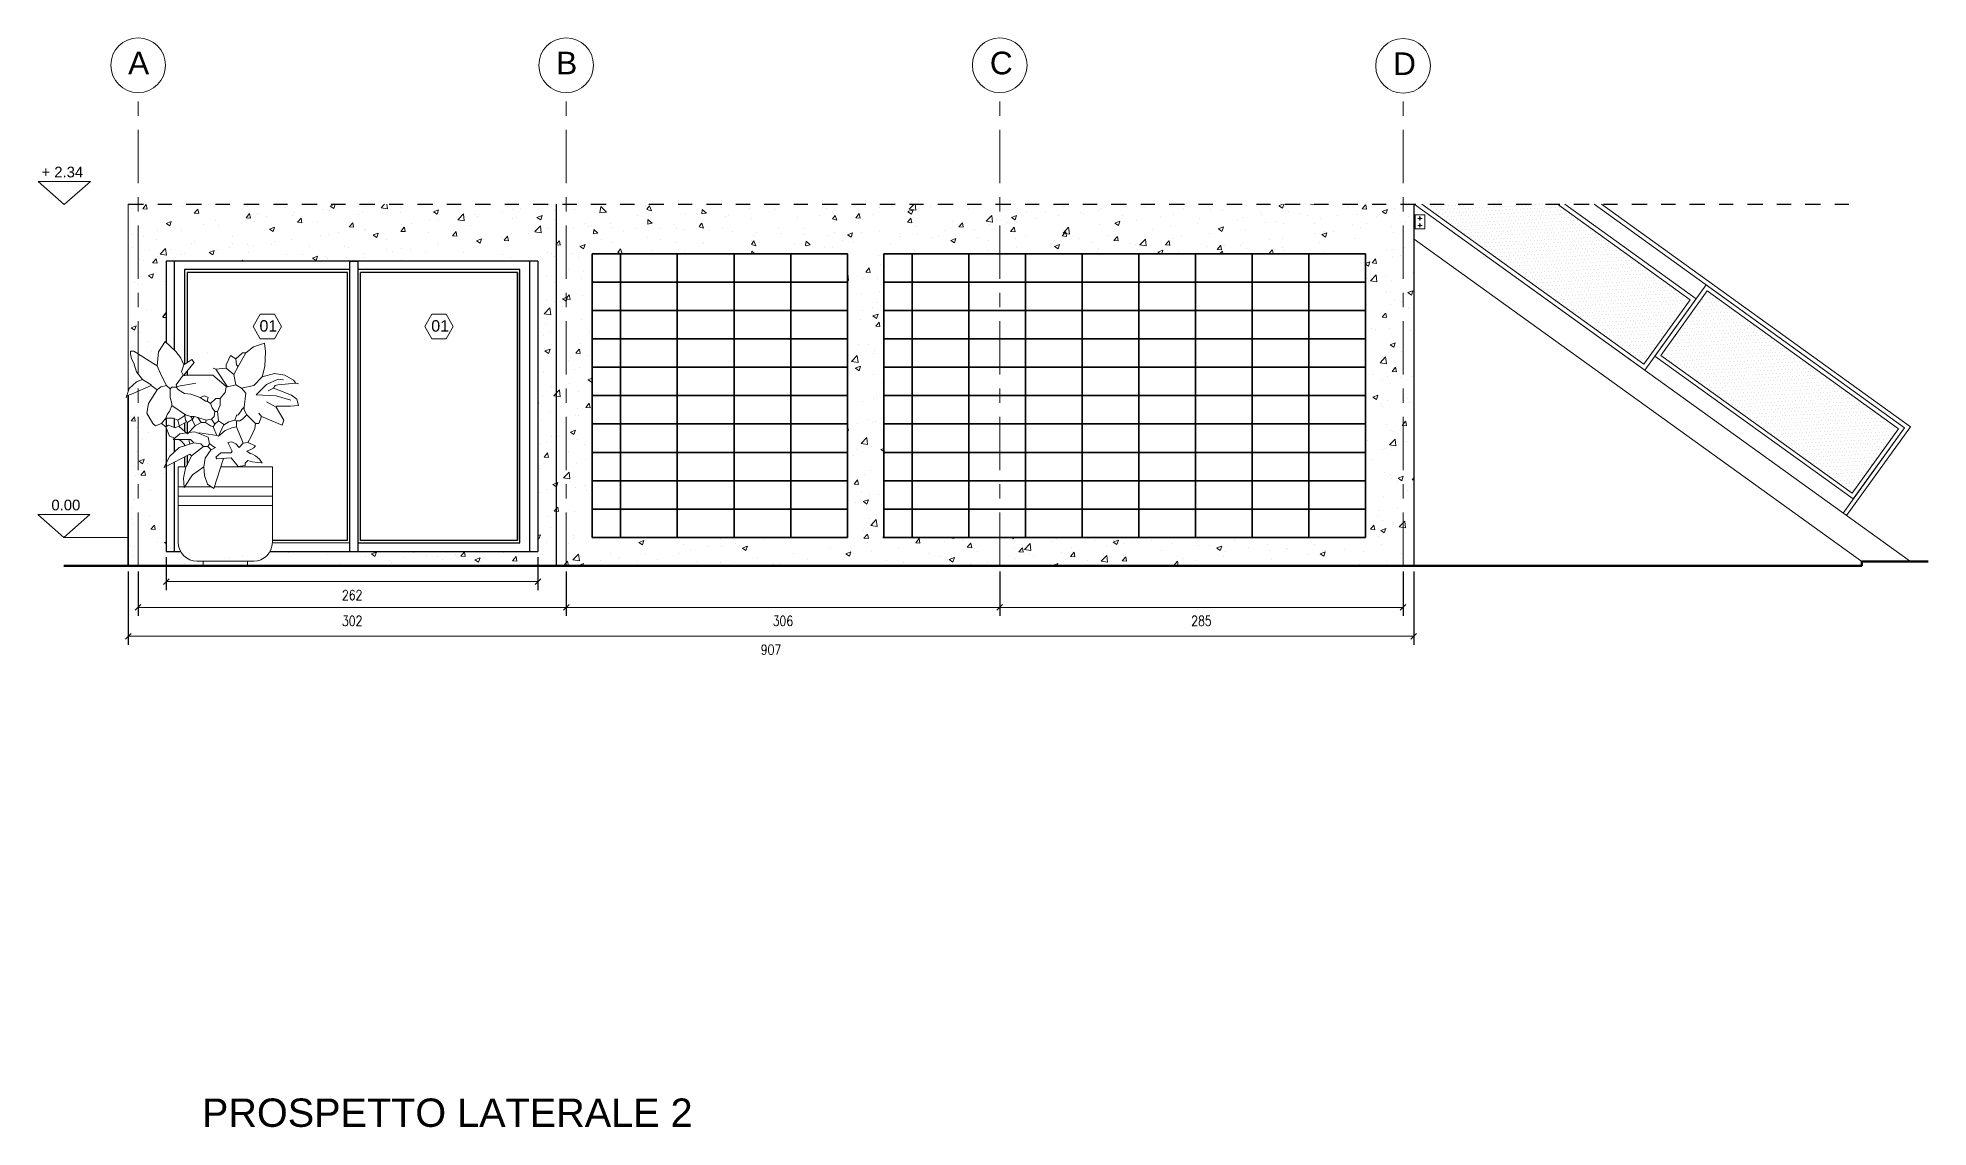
# Model space of a CAD drawing. Header units: inches. Extents: x -1721 to -596, y -6348 to -3031.
# Drawn here: x -806.34 to -793, y -3143.18 to -3135.49 of the extents above; entities that cross this region are included whole.
import ezdxf

# ---------------------------------------------------------------- set-up
doc = ezdxf.new("R2010")
doc.units = ezdxf.units.IN
doc.header["$MEASUREMENT"] = 0
for name, pattern in [('$0$ACAD_ISO10W100', [18, 12, -3, 0, -3]), ('$0$CENTERX2', [4, 2.5, -0.5, 0.5, -0.5]), ('$0$CENTRO2', [1.125, 0.75, -0.125, 0.125, -0.125]), ('$0$HIDDEN', [0.375, 0.25, -0.125])]:
    doc.linetypes.add(name, pattern=pattern)
for name, color, linetype, lineweight in [('$0$A-ANNO-SYMB', 3, 'Continuous', 18), ('$0$A-ANNO-TEXT', 3, 'Continuous', 18), ('$0$A-ELEV-MBE1', 1, 'Continuous', 35), ('$0$A-ELEV-PATT', 8, 'Continuous', 18), ('$0$AA - pareti sezionate', 236, 'Continuous', 50), ('$0$AA - serramenti e porte', 4, 'Continuous', 25), ('$0$AA pareti non sezionate', 2, 'Continuous', 25), ('$0$AA- arredo', 8, 'Continuous', 18), ('$0$PROIEZIONI', 145, 'Continuous', 13), ('$0$SIMBOLI FINESTRE', 3, 'Continuous', 13), ('$1$AA - linee quote', 3, 'Continuous', 13), ('$2$A-FURN', 8, 'Continuous', 18), ('$2$A-SECT-PATT', 8, 'Continuous', 18)]:
    doc.layers.add(name, color=color, linetype=linetype, lineweight=lineweight)
doc.layers.add('$0$VEGETAZIONE', color=94, linetype='Continuous')
doc.styles.add('$0$ARIAL', font='Arial.ttf')
doc.styles.add('$0$E-ARIAL', font='Arial.ttf')
doc.styles.add('$4$E-ROMANS', font='romans.shx', dxfattribs={"width": 0.8})
doc.styles.get("Standard").update_dxf_attribs({"font": 'Arial.ttf'})
doc.dimstyles.new('$0$E-0100_TICK_12', dxfattribs={"dimscale": 0.001, "dimtxt": 70, "dimasz": 40, "dimexe": 60, "dimexo": 40, "dimgap": 60, "dimtad": 4, "dimdec": 0, "dimlfac": 100, "dimzin": 0, "dimdsep": 46, "dimtxsty": '$4$E-ROMANS', "dimblk": 'OBLIQUE', "dimblk1": 'OBLIQUE', "dimblk2": 'OBLIQUE', "dimcen": 60, "dimclrd": 256, "dimclre": 256, "dimclrt": 256, "dimadec": 0, "dimazin": 0, "dimtfac": 1, "dimtdec": 0, "dimtmove": 1, "dimatfit": 3, "dimldrblk": '$0$_Open90', "dimfxl": 1, "dimtfill": 1, "dimtolj": 1, "dimtzin": 0, "dimlwd": -1, "dimarcsym": 0})

msp = doc.modelspace()

# ---------------------------------------------------------------- texts
at = {"layer": '$0$A-ANNO-TEXT', "style": '$0$E-ARIAL'}
for s, p in [('+ 2.34', (-806.311, -3136.475)), ('0.00', (-806.241, -3138.824))]:
    msp.add_text(s, height=0.075, dxfattribs=at).set_placement(p)
at = {"layer": '$0$A-ANNO-TEXT', "linetype": 'Continuous'}
msp.add_text('PROSPETTO LATERALE 2', height=0.2, dxfattribs=at).set_placement((-805.179, -3143.174))
at = {"layer": '$0$SIMBOLI FINESTRE', "style": '$0$ARIAL'}
for p in [(-804.773, -3137.563), (-803.561, -3137.563)]:
    msp.add_text('01', height=0.0807, rotation=359.8326, dxfattribs=at).set_placement(p)
at = {"layer": '$1$AA - linee quote', "linetype": '$0$CENTERX2', "ltscale": 5, "style": '$0$ARIAL'}
for tag, p in [('A', (-805.7, -3135.748)), ('B', (-802.68, -3135.748)), ('C', (-799.62, -3135.748)), ('D', (-796.775, -3135.753))]:
    msp.add_attdef(tag, p, '', height=0.16, dxfattribs=at)

# ---------------------------------------------------------------- blocks, each defined once
blk = doc.blocks.new('_Oblique')
at = {"color": 0, "linetype": 'ByBlock', "lineweight": -2}
blk.add_line((-0.5, -0.5), (0.5, 0.5), dxfattribs=at)
blk = doc.blocks.new('*D1084')
at = {"layer": '$1$AA - linee quote', "linetype": 'Continuous', "lineweight": -2, "transparency": 16777216}
for p, q in [((-805.699, -3139.255), (-805.699, -3139.772)), ((-796.629, -3139.255), (-796.629, -3139.772))]:
    blk.add_line(p, q, dxfattribs=at)
at = {"layer": '$1$AA - linee quote', "transparency": 16777216}
blk.add_line((-805.699, -3139.712), (-796.629, -3139.712), dxfattribs=at)
at = {"layer": 'DEFPOINTS', "color": 0, "linetype": 'Continuous', "transparency": 16777216}
for p in [(-805.699, -3139.215), (-796.629, -3139.215), (-796.629, -3139.712)]:
    blk.add_point(p, dxfattribs=at)
at = {"layer": '$1$AA - linee quote', "linetype": 'Continuous', "transparency": 16777216, "xscale": 0.04, "yscale": 0.04, "zscale": 0.04, "rotation": 180}
blk.add_blockref('_Oblique', (-805.699, -3139.712), dxfattribs=at)
at = {"layer": '$1$AA - linee quote', "linetype": 'Continuous', "transparency": 16777216, "xscale": 0.04, "yscale": 0.04, "zscale": 0.04}
blk.add_blockref('_Oblique', (-796.629, -3139.712), dxfattribs=at)
at = {"layer": '$1$AA - linee quote', "linetype": 'Continuous', "transparency": 16777216, "insert": (-801.164, -3139.807), "char_height": 0.07, "attachment_point": 5, "style": '$4$E-ROMANS', "bg_fill": 3, "box_fill_scale": 1.25, "bg_fill_color": 256, "bg_fill_true_color": 13158600, "bg_fill_transparency": 0}
blk.add_mtext('\\A1;907', dxfattribs=at)
blk = doc.blocks.new('$0$_Open90')
at = {"color": 0, "linetype": 'ByBlock', "lineweight": -2}
for p, q in [((-19.69, 19.69), (0, 0)), ((0, 0), (-39.37, 0)), ((0, 0), (-19.69, -19.69))]:
    blk.add_line(p, q, dxfattribs=at)
blk = doc.blocks.new('*D1100')
at = {"layer": '$1$AA - linee quote', "linetype": 'Continuous', "lineweight": -2, "transparency": 16777216}
for p, q in [((-805.431, -3139.155), (-805.431, -3139.387)), ((-802.808, -3139.155), (-802.808, -3139.387))]:
    blk.add_line(p, q, dxfattribs=at)
at = {"layer": '$1$AA - linee quote', "transparency": 16777216}
blk.add_line((-805.431, -3139.327), (-802.808, -3139.327), dxfattribs=at)
at = {"layer": 'DEFPOINTS', "color": 0, "linetype": 'Continuous', "transparency": 16777216}
for p in [(-805.431, -3139.115), (-802.808, -3139.115), (-802.808, -3139.327)]:
    blk.add_point(p, dxfattribs=at)
at = {"layer": '$1$AA - linee quote', "linetype": 'Continuous', "transparency": 16777216, "xscale": 0.04, "yscale": 0.04, "zscale": 0.04, "rotation": 180}
blk.add_blockref('_Oblique', (-805.431, -3139.327), dxfattribs=at)
at = {"layer": '$1$AA - linee quote', "linetype": 'Continuous', "transparency": 16777216, "xscale": 0.04, "yscale": 0.04, "zscale": 0.04}
blk.add_blockref('_Oblique', (-802.808, -3139.327), dxfattribs=at)
at = {"layer": '$1$AA - linee quote', "linetype": 'Continuous', "transparency": 16777216, "insert": (-804.119, -3139.422), "char_height": 0.07, "attachment_point": 5, "style": '$4$E-ROMANS', "bg_fill": 3, "box_fill_scale": 1.25, "bg_fill_color": 256, "bg_fill_true_color": 13158600, "bg_fill_transparency": 0}
blk.add_mtext('\\A1;262', dxfattribs=at)
blk = doc.blocks.new('*D1101')
at = {"layer": '$1$AA - linee quote', "linetype": 'Continuous', "lineweight": -2, "transparency": 16777216}
for p, q in [((-805.629, -3139.255), (-805.629, -3139.569)), ((-802.609, -3139.255), (-802.609, -3139.569))]:
    blk.add_line(p, q, dxfattribs=at)
at = {"layer": '$1$AA - linee quote', "transparency": 16777216}
blk.add_line((-805.629, -3139.509), (-802.609, -3139.509), dxfattribs=at)
at = {"layer": 'DEFPOINTS', "color": 0, "linetype": 'Continuous', "transparency": 16777216}
for p in [(-805.629, -3139.215), (-802.609, -3139.215), (-802.609, -3139.509)]:
    blk.add_point(p, dxfattribs=at)
at = {"layer": '$1$AA - linee quote', "linetype": 'Continuous', "transparency": 16777216, "xscale": 0.04, "yscale": 0.04, "zscale": 0.04, "rotation": 180}
blk.add_blockref('_Oblique', (-805.629, -3139.509), dxfattribs=at)
at = {"layer": '$1$AA - linee quote', "linetype": 'Continuous', "transparency": 16777216, "xscale": 0.04, "yscale": 0.04, "zscale": 0.04}
blk.add_blockref('_Oblique', (-802.609, -3139.509), dxfattribs=at)
at = {"layer": '$1$AA - linee quote', "linetype": 'Continuous', "transparency": 16777216, "insert": (-804.119, -3139.604), "char_height": 0.07, "attachment_point": 5, "style": '$4$E-ROMANS', "bg_fill": 3, "box_fill_scale": 1.25, "bg_fill_color": 256, "bg_fill_true_color": 13158600, "bg_fill_transparency": 0}
blk.add_mtext('\\A1;302', dxfattribs=at)
blk = doc.blocks.new('*D1102')
at = {"layer": '$1$AA - linee quote', "linetype": 'Continuous', "lineweight": -2, "transparency": 16777216}
for p, q in [((-802.609, -3139.255), (-802.609, -3139.569)), ((-799.55, -3139.255), (-799.55, -3139.569))]:
    blk.add_line(p, q, dxfattribs=at)
at = {"layer": '$1$AA - linee quote', "transparency": 16777216}
blk.add_line((-802.609, -3139.509), (-799.55, -3139.509), dxfattribs=at)
at = {"layer": 'DEFPOINTS', "color": 0, "linetype": 'Continuous', "transparency": 16777216}
for p in [(-802.609, -3139.215), (-799.55, -3139.215), (-799.55, -3139.509)]:
    blk.add_point(p, dxfattribs=at)
at = {"layer": '$1$AA - linee quote', "linetype": 'Continuous', "transparency": 16777216, "xscale": 0.04, "yscale": 0.04, "zscale": 0.04, "rotation": 180}
blk.add_blockref('_Oblique', (-802.609, -3139.509), dxfattribs=at)
at = {"layer": '$1$AA - linee quote', "linetype": 'Continuous', "transparency": 16777216, "xscale": 0.04, "yscale": 0.04, "zscale": 0.04}
blk.add_blockref('_Oblique', (-799.55, -3139.509), dxfattribs=at)
at = {"layer": '$1$AA - linee quote', "linetype": 'Continuous', "transparency": 16777216, "insert": (-801.08, -3139.604), "char_height": 0.07, "attachment_point": 5, "style": '$4$E-ROMANS', "bg_fill": 3, "box_fill_scale": 1.25, "bg_fill_color": 256, "bg_fill_true_color": 13158600, "bg_fill_transparency": 0}
blk.add_mtext('\\A1;306', dxfattribs=at)
blk = doc.blocks.new('*D1103')
at = {"layer": '$1$AA - linee quote', "linetype": 'Continuous', "lineweight": -2, "transparency": 16777216}
for p, q in [((-799.55, -3139.255), (-799.55, -3139.569)), ((-796.704, -3139.255), (-796.704, -3139.569))]:
    blk.add_line(p, q, dxfattribs=at)
at = {"layer": '$1$AA - linee quote', "transparency": 16777216}
blk.add_line((-799.55, -3139.509), (-796.704, -3139.509), dxfattribs=at)
at = {"layer": 'DEFPOINTS', "color": 0, "linetype": 'Continuous', "transparency": 16777216}
for p in [(-799.55, -3139.215), (-796.704, -3139.215), (-796.704, -3139.509)]:
    blk.add_point(p, dxfattribs=at)
at = {"layer": '$1$AA - linee quote', "linetype": 'Continuous', "transparency": 16777216, "xscale": 0.04, "yscale": 0.04, "zscale": 0.04, "rotation": 180}
blk.add_blockref('_Oblique', (-799.55, -3139.509), dxfattribs=at)
at = {"layer": '$1$AA - linee quote', "linetype": 'Continuous', "transparency": 16777216, "xscale": 0.04, "yscale": 0.04, "zscale": 0.04}
blk.add_blockref('_Oblique', (-796.704, -3139.509), dxfattribs=at)
at = {"layer": '$1$AA - linee quote', "linetype": 'Continuous', "transparency": 16777216, "insert": (-798.127, -3139.604), "char_height": 0.07, "attachment_point": 5, "style": '$4$E-ROMANS', "bg_fill": 3, "box_fill_scale": 1.25, "bg_fill_color": 256, "bg_fill_true_color": 13158600, "bg_fill_transparency": 0}
blk.add_mtext('\\A1;285', dxfattribs=at)

# ---------------------------------------------------------------- linework, layer by layer
at = {"layer": '$0$A-ANNO-SYMB'}
for p, q in [((-806.15, -3136.666), (-806.334, -3136.504)), ((-806.334, -3136.504), (-805.966, -3136.504)), ((-805.966, -3136.504), (-806.15, -3136.666)), ((-806.153, -3139.015), (-806.337, -3138.853)), ((-806.337, -3138.853), (-805.969, -3138.853)), ((-805.969, -3138.853), (-806.153, -3139.015)), ((-805.699, -3139.015), (-806.153, -3139.015)), ((-806.153, -3139.015), (-806.153, -3139.015)), ((-805.699, -3139.015), (-805.699, -3139.015))]:
    msp.add_line(p, q, dxfattribs=at)
at = {"layer": '$0$A-ELEV-MBE1'}
for p, q in [((-804.135, -3137.067), (-804.076, -3137.067)), ((-798.969, -3137.015), (-799.769, -3137.015, 0)), ((-805.699, -3138.013), (-805.699, -3139.215)), ((-800.169, -3139.015), (-800.369, -3139.015)), ((-799.769, -3139.015), (-800.169, -3139.015)), ((-799.369, -3139.015), (-799.769, -3139.015)), ((-798.969, -3139.015), (-799.369, -3139.015)), ((-798.569, -3139.015), (-798.969, -3139.015)), ((-798.169, -3139.015), (-798.569, -3139.015))]:
    msp.add_line(p, q, dxfattribs=at)
at = {"layer": '$0$A-ELEV-MBE1', "color": 9, "true_color": 0xd19cc7}
for p, q in [((-802.425, -3137.015), (-802.225, -3137.015)), ((-802.425, -3137.215), (-802.425, -3137.015)), ((-802.225, -3137.015), (-802.225, -3137.215)), ((-802.225, -3137.015), (-801.825, -3137.015)), ((-802.225, -3137.215), (-802.225, -3137.015)), ((-801.825, -3137.015), (-801.825, -3137.215)), ((-801.825, -3137.015), (-801.425, -3137.015)), ((-801.825, -3137.215), (-801.825, -3137.015)), ((-801.425, -3137.015), (-801.425, -3137.215)), ((-801.425, -3137.015), (-801.025, -3137.015)), ((-801.425, -3137.215), (-801.425, -3137.015)), ((-801.025, -3137.015), (-801.025, -3137.215)), ((-801.025, -3137.015), (-800.625, -3137.015)), ((-801.025, -3137.215), (-801.025, -3137.015)), ((-800.625, -3137.015), (-800.625, -3137.215)), ((-800.369, -3137.015), (-800.169, -3137.015)), ((-800.369, -3137.215), (-800.369, -3137.015)), ((-800.169, -3137.015), (-800.169, -3137.215)), ((-800.169, -3137.015), (-799.769, -3137.015)), ((-800.169, -3137.215), (-800.169, -3137.015)), ((-799.769, -3137.015), (-799.369, -3137.015)), ((-799.769, -3137.215), (-799.769, -3137.015)), ((-799.769, -3137.015), (-799.769, -3137.215)), ((-799.369, -3137.015), (-799.369, -3137.215)), ((-799.369, -3137.015), (-798.969, -3137.015)), ((-799.369, -3137.215), (-799.369, -3137.015)), ((-798.969, -3137.015), (-798.969, -3138.144)), ((-798.969, -3137.015), (-798.969, -3137.215)), ((-798.969, -3137.015), (-798.569, -3137.015)), ((-798.969, -3137.215), (-798.969, -3137.015)), ((-798.569, -3137.015), (-798.569, -3137.215)), ((-798.569, -3137.015), (-798.169, -3137.015)), ((-798.569, -3137.215), (-798.569, -3137.015)), ((-798.169, -3137.015), (-798.169, -3137.215)), ((-798.169, -3137.015), (-797.769, -3137.015)), ((-798.169, -3137.215), (-798.169, -3137.015)), ((-797.769, -3137.015), (-797.769, -3137.215)), ((-797.769, -3137.015), (-797.369, -3137.015)), ((-797.769, -3137.215), (-797.769, -3137.015)), ((-797.369, -3137.015), (-797.369, -3137.215)), ((-797.369, -3137.015), (-796.969, -3137.015)), ((-797.369, -3137.215), (-797.369, -3137.015)), ((-796.969, -3137.015), (-796.969, -3137.215)), ((-802.425, -3137.215), (-802.225, -3137.215)), ((-802.425, -3137.415), (-802.425, -3137.215)), ((-802.225, -3137.215), (-802.425, -3137.215)), ((-802.225, -3137.215), (-802.225, -3137.415)), ((-802.225, -3137.215), (-801.825, -3137.215)), ((-802.225, -3137.415), (-802.225, -3137.215)), ((-801.825, -3137.215), (-802.225, -3137.215)), ((-801.825, -3137.215), (-801.825, -3137.415)), ((-801.825, -3137.215), (-801.425, -3137.215)), ((-801.825, -3137.415), (-801.825, -3137.215)), ((-801.425, -3137.215), (-801.825, -3137.215)), ((-801.425, -3137.215), (-801.425, -3137.415)), ((-801.425, -3137.215), (-801.025, -3137.215)), ((-801.425, -3137.415), (-801.425, -3137.215)), ((-801.025, -3137.215), (-801.425, -3137.215)), ((-801.025, -3137.215), (-801.025, -3137.415)), ((-801.025, -3137.215), (-800.625, -3137.215)), ((-801.025, -3137.415), (-801.025, -3137.215)), ((-800.625, -3137.215), (-801.025, -3137.215)), ((-800.625, -3137.215), (-800.625, -3137.415)), ((-800.369, -3137.215), (-800.169, -3137.215)), ((-800.369, -3137.415), (-800.369, -3137.215)), ((-800.169, -3137.215), (-800.369, -3137.215)), ((-800.169, -3137.215), (-800.169, -3137.415)), ((-800.169, -3137.215), (-799.769, -3137.215)), ((-800.169, -3137.415), (-800.169, -3137.215)), ((-799.769, -3137.215), (-800.169, -3137.215)), ((-799.369, -3137.215), (-799.769, -3137.215)), ((-799.769, -3137.215), (-799.369, -3137.215)), ((-799.769, -3137.415), (-799.769, -3137.215)), ((-799.769, -3137.215), (-799.769, -3137.415)), ((-798.969, -3137.215), (-799.369, -3137.215)), ((-799.369, -3137.215), (-799.369, -3137.415)), ((-799.369, -3137.215), (-798.969, -3137.215)), ((-799.369, -3137.415), (-799.369, -3137.215)), ((-798.969, -3137.215), (-798.969, -3137.415)), ((-798.969, -3137.215), (-798.569, -3137.215)), ((-798.969, -3137.415), (-798.969, -3137.215)), ((-798.569, -3137.215), (-798.969, -3137.215)), ((-798.569, -3137.215), (-798.569, -3137.415)), ((-798.569, -3137.215), (-798.169, -3137.215)), ((-798.569, -3137.415), (-798.569, -3137.215)), ((-798.169, -3137.215), (-798.569, -3137.215)), ((-798.169, -3137.215), (-798.169, -3137.415)), ((-798.169, -3137.215), (-797.769, -3137.215)), ((-798.169, -3137.415), (-798.169, -3137.215)), ((-797.769, -3137.215), (-798.169, -3137.215)), ((-797.769, -3137.215), (-797.769, -3137.415)), ((-797.769, -3137.215), (-797.369, -3137.215)), ((-797.769, -3137.415), (-797.769, -3137.215)), ((-797.369, -3137.215), (-797.769, -3137.215)), ((-797.369, -3137.215), (-797.369, -3137.415)), ((-797.369, -3137.215), (-796.969, -3137.215)), ((-797.369, -3137.415), (-797.369, -3137.215)), ((-796.969, -3137.215), (-797.369, -3137.215)), ((-796.969, -3137.215), (-796.969, -3137.415)), ((-802.425, -3137.415), (-802.225, -3137.415)), ((-802.425, -3137.615), (-802.425, -3137.415)), ((-802.225, -3137.415), (-802.425, -3137.415)), ((-802.225, -3137.415), (-802.225, -3137.615)), ((-802.225, -3137.415), (-801.825, -3137.415)), ((-802.225, -3137.615), (-802.225, -3137.415)), ((-801.825, -3137.415), (-802.225, -3137.415)), ((-801.825, -3137.415), (-801.825, -3137.615)), ((-801.825, -3137.415), (-801.425, -3137.415)), ((-801.825, -3137.615), (-801.825, -3137.415)), ((-801.425, -3137.415), (-801.825, -3137.415)), ((-801.425, -3137.415), (-801.425, -3137.615)), ((-801.425, -3137.415), (-801.025, -3137.415)), ((-801.425, -3137.615), (-801.425, -3137.415)), ((-801.025, -3137.415), (-801.425, -3137.415)), ((-801.025, -3137.415), (-801.025, -3137.615)), ((-801.025, -3137.415), (-800.625, -3137.415)), ((-801.025, -3137.615), (-801.025, -3137.415)), ((-800.625, -3137.415), (-801.025, -3137.415)), ((-800.625, -3137.415), (-800.625, -3137.615)), ((-800.369, -3137.415), (-800.169, -3137.415)), ((-800.369, -3137.615), (-800.369, -3137.415)), ((-800.169, -3137.415), (-800.369, -3137.415)), ((-800.169, -3137.415), (-800.169, -3137.615)), ((-800.169, -3137.415), (-799.769, -3137.415)), ((-800.169, -3137.615), (-800.169, -3137.415)), ((-799.769, -3137.415), (-800.169, -3137.415)), ((-799.769, -3137.415), (-799.369, -3137.415)), ((-799.769, -3137.615), (-799.769, -3137.415)), ((-799.369, -3137.415), (-799.769, -3137.415)), ((-799.769, -3137.415), (-799.769, -3137.615)), ((-799.369, -3137.415), (-799.369, -3137.615)), ((-799.369, -3137.415), (-798.969, -3137.415)), ((-799.369, -3137.615), (-799.369, -3137.415)), ((-798.969, -3137.415), (-799.369, -3137.415)), ((-798.969, -3137.415), (-798.969, -3137.615)), ((-798.969, -3137.415), (-798.569, -3137.415)), ((-798.969, -3137.615), (-798.969, -3137.415)), ((-798.569, -3137.415), (-798.969, -3137.415)), ((-798.569, -3137.415), (-798.569, -3137.615)), ((-798.569, -3137.415), (-798.169, -3137.415)), ((-798.569, -3137.615), (-798.569, -3137.415)), ((-798.169, -3137.415), (-798.569, -3137.415)), ((-798.169, -3137.415), (-798.169, -3137.615)), ((-798.169, -3137.415), (-797.769, -3137.415)), ((-798.169, -3137.615), (-798.169, -3137.415)), ((-797.769, -3137.415), (-798.169, -3137.415)), ((-797.769, -3137.415), (-797.769, -3137.615)), ((-797.769, -3137.415), (-797.369, -3137.415)), ((-797.769, -3137.615), (-797.769, -3137.415)), ((-797.369, -3137.415), (-797.769, -3137.415)), ((-797.369, -3137.415), (-797.369, -3137.615)), ((-797.369, -3137.415), (-796.969, -3137.415)), ((-797.369, -3137.615), (-797.369, -3137.415)), ((-796.969, -3137.415), (-797.369, -3137.415)), ((-796.969, -3137.415), (-796.969, -3137.615)), ((-802.425, -3137.615), (-802.225, -3137.615)), ((-802.425, -3137.815), (-802.425, -3137.615)), ((-802.225, -3137.615), (-802.425, -3137.615)), ((-802.225, -3137.615), (-802.225, -3137.815)), ((-802.225, -3137.615), (-801.825, -3137.615)), ((-802.225, -3137.815), (-802.225, -3137.615)), ((-801.825, -3137.615), (-802.225, -3137.615)), ((-801.825, -3137.615), (-801.825, -3137.815)), ((-801.825, -3137.615), (-801.425, -3137.615)), ((-801.825, -3137.815), (-801.825, -3137.615)), ((-801.425, -3137.615), (-801.825, -3137.615)), ((-801.425, -3137.615), (-801.425, -3137.815)), ((-801.425, -3137.615), (-801.025, -3137.615)), ((-801.425, -3137.815), (-801.425, -3137.615)), ((-801.025, -3137.615), (-801.425, -3137.615)), ((-801.025, -3137.615), (-801.025, -3137.815)), ((-801.025, -3137.615), (-800.625, -3137.615)), ((-801.025, -3137.815), (-801.025, -3137.615)), ((-800.625, -3137.615), (-801.025, -3137.615)), ((-800.625, -3137.615), (-800.625, -3137.815)), ((-800.369, -3137.615), (-800.169, -3137.615)), ((-800.369, -3137.815), (-800.369, -3137.615)), ((-800.169, -3137.615), (-800.369, -3137.615)), ((-800.169, -3137.615), (-800.169, -3137.815)), ((-800.169, -3137.615), (-799.769, -3137.615)), ((-800.169, -3137.815), (-800.169, -3137.615)), ((-799.769, -3137.615), (-800.169, -3137.615)), ((-799.369, -3137.615), (-799.769, -3137.615)), ((-799.769, -3137.615), (-799.369, -3137.615)), ((-799.769, -3137.815), (-799.769, -3137.615)), ((-799.769, -3137.615), (-799.769, -3137.815)), ((-798.969, -3137.615), (-799.369, -3137.615)), ((-799.369, -3137.615), (-799.369, -3137.815)), ((-799.369, -3137.615), (-798.969, -3137.615)), ((-799.369, -3137.815), (-799.369, -3137.615)), ((-798.969, -3137.615), (-798.969, -3137.815)), ((-798.969, -3137.615), (-798.569, -3137.615)), ((-798.969, -3137.815), (-798.969, -3137.615)), ((-798.569, -3137.615), (-798.969, -3137.615)), ((-798.569, -3137.615), (-798.569, -3137.815)), ((-798.569, -3137.615), (-798.169, -3137.615)), ((-798.569, -3137.815), (-798.569, -3137.615)), ((-798.169, -3137.615), (-798.569, -3137.615)), ((-798.169, -3137.615), (-798.169, -3137.815)), ((-798.169, -3137.615), (-797.769, -3137.615)), ((-798.169, -3137.815), (-798.169, -3137.615)), ((-797.769, -3137.615), (-798.169, -3137.615)), ((-797.769, -3137.615), (-797.769, -3137.815)), ((-797.769, -3137.615), (-797.369, -3137.615)), ((-797.769, -3137.815), (-797.769, -3137.615)), ((-797.369, -3137.615), (-797.769, -3137.615)), ((-797.369, -3137.615), (-797.369, -3137.815)), ((-797.369, -3137.615), (-796.969, -3137.615)), ((-797.369, -3137.815), (-797.369, -3137.615)), ((-796.969, -3137.615), (-797.369, -3137.615)), ((-796.969, -3137.615), (-796.969, -3137.815)), ((-802.425, -3137.815), (-802.225, -3137.815)), ((-802.425, -3138.015), (-802.425, -3137.815)), ((-802.225, -3137.815), (-802.425, -3137.815)), ((-802.225, -3137.815), (-802.225, -3138.015)), ((-802.225, -3137.815), (-801.825, -3137.815)), ((-802.225, -3138.015), (-802.225, -3137.815)), ((-801.825, -3137.815), (-802.225, -3137.815)), ((-801.825, -3137.815), (-801.825, -3138.015)), ((-801.825, -3137.815), (-801.425, -3137.815)), ((-801.825, -3138.015), (-801.825, -3137.815)), ((-801.425, -3137.815), (-801.825, -3137.815)), ((-801.425, -3137.815), (-801.425, -3138.015)), ((-801.425, -3137.815), (-801.025, -3137.815)), ((-801.425, -3138.015), (-801.425, -3137.815)), ((-801.025, -3137.815), (-801.425, -3137.815)), ((-801.025, -3137.815), (-801.025, -3138.015)), ((-801.025, -3137.815), (-800.625, -3137.815)), ((-801.025, -3138.015), (-801.025, -3137.815)), ((-800.625, -3137.815), (-801.025, -3137.815)), ((-800.625, -3137.815), (-800.625, -3138.015)), ((-800.369, -3137.815), (-800.169, -3137.815)), ((-800.369, -3138.015), (-800.369, -3137.815)), ((-800.169, -3137.815), (-800.369, -3137.815)), ((-800.169, -3137.815), (-800.169, -3138.015)), ((-800.169, -3137.815), (-799.769, -3137.815)), ((-800.169, -3138.015), (-800.169, -3137.815)), ((-799.769, -3137.815), (-800.169, -3137.815)), ((-799.769, -3137.815), (-799.369, -3137.815)), ((-799.769, -3138.015), (-799.769, -3137.815)), ((-799.369, -3137.815), (-799.769, -3137.815)), ((-799.769, -3137.815), (-799.769, -3138.015)), ((-799.369, -3137.815), (-799.369, -3138.015)), ((-799.369, -3137.815), (-798.969, -3137.815)), ((-799.369, -3138.015), (-799.369, -3137.815)), ((-798.969, -3137.815), (-799.369, -3137.815)), ((-798.969, -3137.815), (-798.969, -3138.015)), ((-798.969, -3137.815), (-798.569, -3137.815)), ((-798.969, -3138.015), (-798.969, -3137.815)), ((-798.569, -3137.815), (-798.969, -3137.815)), ((-798.569, -3137.815), (-798.569, -3138.015)), ((-798.569, -3137.815), (-798.169, -3137.815)), ((-798.569, -3138.015), (-798.569, -3137.815)), ((-798.169, -3137.815), (-798.569, -3137.815)), ((-798.169, -3137.815), (-798.169, -3138.015)), ((-798.169, -3137.815), (-797.769, -3137.815)), ((-798.169, -3138.015), (-798.169, -3137.815)), ((-797.769, -3137.815), (-798.169, -3137.815)), ((-797.769, -3137.815), (-797.769, -3138.015)), ((-797.769, -3137.815), (-797.369, -3137.815)), ((-797.769, -3138.015), (-797.769, -3137.815)), ((-797.369, -3137.815), (-797.769, -3137.815)), ((-797.369, -3137.815), (-797.369, -3138.015)), ((-797.369, -3137.815), (-796.969, -3137.815)), ((-797.369, -3138.015), (-797.369, -3137.815)), ((-796.969, -3137.815), (-797.369, -3137.815)), ((-796.969, -3137.815), (-796.969, -3138.015)), ((-802.425, -3138.015), (-802.225, -3138.015)), ((-802.425, -3138.215), (-802.425, -3138.015)), ((-802.225, -3138.015), (-802.425, -3138.015)), ((-802.225, -3138.015), (-802.225, -3138.215)), ((-802.225, -3138.015), (-801.825, -3138.015)), ((-802.225, -3138.215), (-802.225, -3138.015)), ((-801.825, -3138.015), (-802.225, -3138.015)), ((-801.825, -3138.015), (-801.825, -3138.215)), ((-801.825, -3138.015), (-801.425, -3138.015)), ((-801.825, -3138.215), (-801.825, -3138.015)), ((-801.425, -3138.015), (-801.825, -3138.015)), ((-801.425, -3138.015), (-801.425, -3138.215)), ((-801.425, -3138.015), (-801.025, -3138.015)), ((-801.425, -3138.215), (-801.425, -3138.015)), ((-801.025, -3138.015), (-801.425, -3138.015)), ((-801.025, -3138.015), (-801.025, -3138.215)), ((-801.025, -3138.015), (-800.625, -3138.015)), ((-801.025, -3138.215), (-801.025, -3138.015)), ((-800.625, -3138.015), (-801.025, -3138.015)), ((-800.625, -3138.015), (-800.625, -3138.215)), ((-800.369, -3138.015), (-800.169, -3138.015)), ((-800.369, -3138.215), (-800.369, -3138.015)), ((-800.169, -3138.015), (-800.369, -3138.015)), ((-800.169, -3138.015), (-800.169, -3138.215)), ((-800.169, -3138.015), (-799.769, -3138.015)), ((-800.169, -3138.215), (-800.169, -3138.015)), ((-799.769, -3138.015), (-800.169, -3138.015)), ((-799.769, -3138.015), (-799.369, -3138.015)), ((-799.769, -3138.215), (-799.769, -3138.015)), ((-799.369, -3138.015), (-799.769, -3138.015)), ((-799.769, -3138.015), (-799.769, -3138.215)), ((-799.369, -3138.015), (-799.369, -3138.215)), ((-799.369, -3138.015), (-798.969, -3138.015)), ((-799.369, -3138.215), (-799.369, -3138.015)), ((-798.969, -3138.015), (-799.369, -3138.015)), ((-798.969, -3138.015), (-798.969, -3138.215)), ((-798.969, -3138.015), (-798.569, -3138.015)), ((-798.969, -3138.215), (-798.969, -3138.015)), ((-798.569, -3138.015), (-798.969, -3138.015)), ((-798.569, -3138.015), (-798.569, -3138.215)), ((-798.569, -3138.015), (-798.169, -3138.015)), ((-798.569, -3138.215), (-798.569, -3138.015)), ((-798.169, -3138.015), (-798.569, -3138.015)), ((-798.169, -3138.015), (-798.169, -3138.215)), ((-798.169, -3138.015), (-797.769, -3138.015)), ((-798.169, -3138.215), (-798.169, -3138.015)), ((-797.769, -3138.015), (-798.169, -3138.015)), ((-797.769, -3138.015), (-797.769, -3138.215)), ((-797.769, -3138.015), (-797.369, -3138.015)), ((-797.769, -3138.215), (-797.769, -3138.015)), ((-797.369, -3138.015), (-797.769, -3138.015)), ((-797.369, -3138.015), (-797.369, -3138.215)), ((-797.369, -3138.015), (-796.969, -3138.015)), ((-797.369, -3138.215), (-797.369, -3138.015)), ((-796.969, -3138.015), (-797.369, -3138.015)), ((-796.969, -3138.015), (-796.969, -3138.215)), ((-802.425, -3138.215), (-802.225, -3138.215)), ((-802.425, -3138.415), (-802.425, -3138.215)), ((-802.225, -3138.215), (-802.425, -3138.215)), ((-802.225, -3138.215), (-802.225, -3138.415)), ((-802.225, -3138.215), (-801.825, -3138.215)), ((-802.225, -3138.415), (-802.225, -3138.215)), ((-801.825, -3138.215), (-802.225, -3138.215)), ((-801.825, -3138.215), (-801.825, -3138.415)), ((-801.825, -3138.215), (-801.425, -3138.215)), ((-801.825, -3138.415), (-801.825, -3138.215)), ((-801.425, -3138.215), (-801.825, -3138.215)), ((-801.425, -3138.215), (-801.425, -3138.415)), ((-801.425, -3138.215), (-801.025, -3138.215)), ((-801.425, -3138.415), (-801.425, -3138.215)), ((-801.025, -3138.215), (-801.425, -3138.215)), ((-801.025, -3138.215), (-801.025, -3138.415)), ((-801.025, -3138.215), (-800.625, -3138.215)), ((-801.025, -3138.415), (-801.025, -3138.215)), ((-800.625, -3138.215), (-801.025, -3138.215)), ((-800.625, -3138.215), (-800.625, -3138.415)), ((-800.369, -3138.215), (-800.169, -3138.215)), ((-800.369, -3138.415), (-800.369, -3138.215)), ((-800.169, -3138.215), (-800.369, -3138.215)), ((-800.169, -3138.215), (-800.169, -3138.415)), ((-800.169, -3138.215), (-799.769, -3138.215)), ((-800.169, -3138.415), (-800.169, -3138.215)), ((-799.769, -3138.215), (-800.169, -3138.215)), ((-799.369, -3138.215), (-799.769, -3138.215)), ((-799.769, -3138.215), (-799.769, -3138.415)), ((-799.769, -3138.215), (-799.369, -3138.215)), ((-799.769, -3138.415), (-799.769, -3138.215)), ((-798.969, -3138.215), (-799.369, -3138.215)), ((-799.369, -3138.215), (-799.369, -3138.415)), ((-799.369, -3138.215), (-798.969, -3138.215)), ((-799.369, -3138.415), (-799.369, -3138.215)), ((-798.969, -3138.215), (-798.969, -3138.415)), ((-798.969, -3138.215), (-798.569, -3138.215)), ((-798.969, -3138.415), (-798.969, -3138.215)), ((-798.569, -3138.215), (-798.969, -3138.215)), ((-798.569, -3138.215), (-798.569, -3138.415)), ((-798.569, -3138.215), (-798.169, -3138.215)), ((-798.569, -3138.415), (-798.569, -3138.215)), ((-798.169, -3138.215), (-798.569, -3138.215)), ((-798.169, -3138.215), (-798.169, -3138.415)), ((-798.169, -3138.215), (-797.769, -3138.215)), ((-798.169, -3138.415), (-798.169, -3138.215)), ((-797.769, -3138.215), (-798.169, -3138.215)), ((-797.769, -3138.215), (-797.769, -3138.415)), ((-797.769, -3138.215), (-797.369, -3138.215)), ((-797.769, -3138.415), (-797.769, -3138.215)), ((-797.369, -3138.215), (-797.769, -3138.215)), ((-797.369, -3138.215), (-797.369, -3138.415)), ((-797.369, -3138.215), (-796.969, -3138.215)), ((-797.369, -3138.415), (-797.369, -3138.215)), ((-796.969, -3138.215), (-797.369, -3138.215)), ((-796.969, -3138.215), (-796.969, -3138.415)), ((-802.425, -3138.415), (-802.225, -3138.415)), ((-802.425, -3138.615), (-802.425, -3138.415)), ((-802.225, -3138.415), (-802.425, -3138.415)), ((-802.225, -3138.415), (-802.225, -3138.615)), ((-802.225, -3138.415), (-801.825, -3138.415)), ((-802.225, -3138.615), (-802.225, -3138.415)), ((-801.825, -3138.415), (-802.225, -3138.415)), ((-801.825, -3138.415), (-801.825, -3138.615)), ((-801.825, -3138.415), (-801.425, -3138.415)), ((-801.825, -3138.615), (-801.825, -3138.415)), ((-801.425, -3138.415), (-801.825, -3138.415)), ((-801.425, -3138.415), (-801.425, -3138.615)), ((-801.425, -3138.415), (-801.025, -3138.415)), ((-801.425, -3138.615), (-801.425, -3138.415)), ((-801.025, -3138.415), (-801.425, -3138.415)), ((-801.025, -3138.415), (-801.025, -3138.615)), ((-801.025, -3138.415), (-800.625, -3138.415)), ((-801.025, -3138.615), (-801.025, -3138.415)), ((-800.625, -3138.415), (-801.025, -3138.415)), ((-800.625, -3138.415), (-800.625, -3138.615)), ((-800.369, -3138.415), (-800.169, -3138.415)), ((-800.369, -3138.615), (-800.369, -3138.415)), ((-800.169, -3138.415), (-800.369, -3138.415)), ((-800.169, -3138.415), (-800.169, -3138.615)), ((-800.169, -3138.415), (-799.769, -3138.415)), ((-800.169, -3138.615), (-800.169, -3138.415)), ((-799.769, -3138.415), (-800.169, -3138.415)), ((-799.769, -3138.415), (-799.769, -3138.615)), ((-799.769, -3138.415), (-799.369, -3138.415)), ((-799.769, -3138.615), (-799.769, -3138.415)), ((-799.369, -3138.415), (-799.769, -3138.415)), ((-799.369, -3138.415), (-799.369, -3138.615)), ((-799.369, -3138.415), (-798.969, -3138.415)), ((-799.369, -3138.615), (-799.369, -3138.415)), ((-798.969, -3138.415), (-799.369, -3138.415)), ((-798.969, -3138.415), (-798.969, -3138.615)), ((-798.969, -3138.415), (-798.569, -3138.415)), ((-798.969, -3138.615), (-798.969, -3138.415)), ((-798.569, -3138.415), (-798.969, -3138.415)), ((-798.569, -3138.415), (-798.569, -3138.615)), ((-798.569, -3138.415), (-798.169, -3138.415)), ((-798.569, -3138.615), (-798.569, -3138.415)), ((-798.169, -3138.415), (-798.569, -3138.415)), ((-798.169, -3138.415), (-798.169, -3138.615)), ((-798.169, -3138.415), (-797.769, -3138.415)), ((-798.169, -3138.615), (-798.169, -3138.415)), ((-797.769, -3138.415), (-798.169, -3138.415)), ((-797.769, -3138.415), (-797.769, -3138.615)), ((-797.769, -3138.415), (-797.369, -3138.415)), ((-797.769, -3138.615), (-797.769, -3138.415)), ((-797.369, -3138.415), (-797.769, -3138.415)), ((-797.369, -3138.415), (-797.369, -3138.615)), ((-797.369, -3138.415), (-796.969, -3138.415)), ((-797.369, -3138.615), (-797.369, -3138.415)), ((-796.969, -3138.415), (-797.369, -3138.415)), ((-796.969, -3138.415), (-796.969, -3138.615)), ((-802.425, -3138.615), (-802.225, -3138.615)), ((-802.425, -3138.815), (-802.425, -3138.615)), ((-802.225, -3138.615), (-802.425, -3138.615)), ((-802.225, -3138.615), (-802.225, -3138.815)), ((-802.225, -3138.615), (-801.825, -3138.615)), ((-802.225, -3138.815), (-802.225, -3138.615)), ((-801.825, -3138.615), (-802.225, -3138.615)), ((-801.825, -3138.615), (-801.825, -3138.815)), ((-801.825, -3138.615), (-801.425, -3138.615)), ((-801.825, -3138.815), (-801.825, -3138.615)), ((-801.425, -3138.615), (-801.825, -3138.615)), ((-801.425, -3138.615), (-801.425, -3138.815)), ((-801.425, -3138.615), (-801.025, -3138.615)), ((-801.425, -3138.815), (-801.425, -3138.615)), ((-801.025, -3138.615), (-801.425, -3138.615)), ((-801.025, -3138.615), (-801.025, -3138.815)), ((-801.025, -3138.615), (-800.625, -3138.615)), ((-801.025, -3138.815), (-801.025, -3138.615)), ((-800.625, -3138.615), (-801.025, -3138.615)), ((-800.625, -3138.615), (-800.625, -3138.815)), ((-800.369, -3138.615), (-800.169, -3138.615)), ((-800.369, -3138.815), (-800.369, -3138.615)), ((-800.169, -3138.615), (-800.369, -3138.615)), ((-800.169, -3138.615), (-800.169, -3138.815)), ((-800.169, -3138.615), (-799.769, -3138.615)), ((-800.169, -3138.815), (-800.169, -3138.615)), ((-799.769, -3138.615), (-800.169, -3138.615)), ((-799.769, -3138.615), (-799.769, -3138.815)), ((-799.769, -3138.615), (-799.369, -3138.615)), ((-799.769, -3138.815), (-799.769, -3138.615)), ((-799.369, -3138.615), (-799.769, -3138.615)), ((-799.369, -3138.615), (-799.369, -3138.815)), ((-799.369, -3138.615), (-798.969, -3138.615)), ((-799.369, -3138.815), (-799.369, -3138.615)), ((-798.969, -3138.615), (-799.369, -3138.615)), ((-798.969, -3138.615), (-798.969, -3138.815)), ((-798.969, -3138.615), (-798.569, -3138.615)), ((-798.969, -3138.815), (-798.969, -3138.615)), ((-798.569, -3138.615), (-798.969, -3138.615)), ((-798.569, -3138.615), (-798.569, -3138.815)), ((-798.569, -3138.615), (-798.169, -3138.615)), ((-798.569, -3138.815), (-798.569, -3138.615)), ((-798.169, -3138.615), (-798.569, -3138.615)), ((-798.169, -3138.615), (-798.169, -3138.815)), ((-798.169, -3138.615), (-797.769, -3138.615)), ((-798.169, -3138.815), (-798.169, -3138.615)), ((-797.769, -3138.615), (-798.169, -3138.615)), ((-797.769, -3138.615), (-797.769, -3138.815)), ((-797.769, -3138.615), (-797.369, -3138.615)), ((-797.769, -3138.815), (-797.769, -3138.615)), ((-797.369, -3138.615), (-797.769, -3138.615)), ((-797.369, -3138.615), (-797.369, -3138.815)), ((-797.369, -3138.615), (-796.969, -3138.615)), ((-797.369, -3138.815), (-797.369, -3138.615)), ((-796.969, -3138.615), (-797.369, -3138.615)), ((-796.969, -3138.615), (-796.969, -3138.815)), ((-802.425, -3138.815), (-802.225, -3138.815)), ((-802.425, -3139.015), (-802.425, -3138.815)), ((-802.225, -3138.815), (-802.425, -3138.815)), ((-802.225, -3138.815), (-802.225, -3139.015)), ((-802.225, -3138.815), (-801.825, -3138.815)), ((-802.225, -3139.015), (-802.225, -3138.815)), ((-801.825, -3138.815), (-802.225, -3138.815)), ((-801.825, -3138.815), (-801.825, -3139.015)), ((-801.825, -3138.815), (-801.425, -3138.815)), ((-801.825, -3139.015), (-801.825, -3138.815)), ((-801.425, -3138.815), (-801.825, -3138.815)), ((-801.425, -3138.815), (-801.425, -3139.015)), ((-801.425, -3138.815), (-801.025, -3138.815)), ((-801.425, -3139.015), (-801.425, -3138.815)), ((-801.025, -3138.815), (-801.425, -3138.815)), ((-801.025, -3138.815), (-801.025, -3139.015)), ((-801.025, -3138.815), (-800.625, -3138.815)), ((-801.025, -3139.015), (-801.025, -3138.815)), ((-800.625, -3138.815), (-801.025, -3138.815)), ((-800.625, -3138.815), (-800.625, -3139.015)), ((-800.369, -3138.815), (-800.169, -3138.815)), ((-800.369, -3139.015), (-800.369, -3138.815)), ((-800.169, -3138.815), (-800.369, -3138.815)), ((-800.169, -3138.815), (-800.169, -3139.015)), ((-800.169, -3138.815), (-799.769, -3138.815)), ((-800.169, -3139.015), (-800.169, -3138.815)), ((-799.769, -3138.815), (-800.169, -3138.815)), ((-799.769, -3138.815), (-799.769, -3139.015)), ((-799.769, -3138.815), (-799.369, -3138.815)), ((-799.769, -3139.015), (-799.769, -3138.815)), ((-799.369, -3138.815), (-799.769, -3138.815)), ((-799.369, -3138.815), (-799.369, -3139.015)), ((-799.369, -3138.815), (-798.969, -3138.815)), ((-799.369, -3139.015), (-799.369, -3138.815)), ((-798.969, -3138.815), (-799.369, -3138.815)), ((-798.969, -3138.815), (-798.969, -3139.015)), ((-798.969, -3138.815), (-798.569, -3138.815)), ((-798.969, -3139.015), (-798.969, -3138.815)), ((-798.569, -3138.815), (-798.969, -3138.815)), ((-798.569, -3138.815), (-798.569, -3139.015)), ((-798.569, -3138.815), (-798.169, -3138.815)), ((-798.569, -3139.015), (-798.569, -3138.815)), ((-798.169, -3138.815), (-798.569, -3138.815)), ((-798.169, -3138.815), (-798.169, -3139.015)), ((-797.769, -3138.815), (-798.169, -3138.815)), ((-797.769, -3138.815), (-797.369, -3138.815)), ((-797.769, -3139.015), (-797.769, -3138.815)), ((-797.369, -3138.815), (-797.769, -3138.815)), ((-797.369, -3138.815), (-797.369, -3139.015)), ((-797.369, -3138.815), (-796.969, -3138.815)), ((-797.369, -3139.015), (-797.369, -3138.815)), ((-796.969, -3138.815), (-797.369, -3138.815)), ((-796.969, -3138.815), (-796.969, -3139.015)), ((-802.225, -3139.015), (-802.425, -3139.015)), ((-801.825, -3139.015), (-802.225, -3139.015)), ((-801.425, -3139.015), (-801.825, -3139.015)), ((-801.025, -3139.015), (-801.425, -3139.015)), ((-800.625, -3139.015), (-801.025, -3139.015)), ((-800.374, -3139.015), (-796.969, -3139.015)), ((-797.369, -3139.015), (-797.769, -3139.015)), ((-796.969, -3139.015), (-797.369, -3139.015))]:
    msp.add_line(p, q, dxfattribs=at)
at = {"layer": '$0$A-ELEV-MBE1', "color": 9, "linetype": 'Continuous', "true_color": 0xd19cc7}
msp.add_line((-800.624, -3138.928), (-800.624, -3138.928), dxfattribs=at)
at = {"layer": '$0$A-ELEV-PATT', "linetype": 'Continuous'}
for p, q in [((-805.676, -3136.692), (-805.676, -3136.692)), ((-805.597, -3136.696), (-805.573, -3136.667)), ((-805.597, -3136.696), (-805.567, -3136.699)), ((-805.582, -3136.721), (-805.582, -3136.721)), ((-805.566, -3136.699), (-805.572, -3136.667)), ((-805.318, -3136.683), (-805.318, -3136.683)), ((-805.233, -3136.728), (-805.208, -3136.699)), ((-805.233, -3136.728), (-805.202, -3136.731)), ((-805.202, -3136.731), (-805.208, -3136.699)), ((-805.132, -3136.668), (-805.132, -3136.668)), ((-804.868, -3136.76), (-804.844, -3136.731)), ((-804.861, -3136.679), (-804.861, -3136.679)), ((-804.837, -3136.763), (-804.843, -3136.731)), ((-804.785, -3136.727), (-804.785, -3136.727)), ((-804.59, -3136.691), (-804.59, -3136.691)), ((-804.529, -3136.724), (-804.529, -3136.724)), ((-804.489, -3136.676), (-804.489, -3136.676)), ((-804.318, -3136.702), (-804.318, -3136.702)), ((-804.282, -3136.71), (-804.282, -3136.71)), ((-804.275, -3136.677), (-804.245, -3136.665)), ((-804.275, -3136.677), (-804.249, -3136.694)), ((-804.249, -3136.694), (-804.24, -3136.665)), ((-804.208, -3136.682), (-804.208, -3136.682)), ((-804.071, -3136.737), (-804.071, -3136.737)), ((-804.047, -3136.714), (-804.047, -3136.714)), ((-804.026, -3136.677), (-804.026, -3136.677)), ((-803.915, -3136.69), (-803.891, -3136.665)), ((-803.915, -3136.69), (-803.87, -3136.697)), ((-803.87, -3136.697), (-803.874, -3136.665)), ((-803.776, -3136.725), (-803.776, -3136.725)), ((-803.775, -3136.686), (-803.775, -3136.686)), ((-803.545, -3136.718), (-803.509, -3136.704)), ((-803.545, -3136.718), (-803.519, -3136.735)), ((-803.519, -3136.735), (-803.509, -3136.704)), ((-803.505, -3136.737), (-803.505, -3136.737)), ((-803.373, -3136.774), (-803.334, -3136.733)), ((-803.328, -3136.781), (-803.334, -3136.733)), ((-803.251, -3136.74), (-803.251, -3136.74)), ((-803.061, -3136.714), (-803.061, -3136.714)), ((-802.987, -3136.702), (-802.987, -3136.702)), ((-802.934, -3136.697), (-802.934, -3136.697)), ((-802.742, -3136.672), (-802.742, -3136.672)), ((-802.726, -3136.666), (-802.726, -3136.666)), ((-802.692, -3136.711), (-802.692, -3136.711)), ((-802.553, -3136.702), (-802.553, -3136.702)), ((-802.406, -3136.725), (-802.406, -3136.725)), ((-802.365, -3136.681), (-802.372, -3136.726)), ((-802.372, -3136.726), (-802.324, -3136.721)), ((-802.365, -3136.681), (-802.324, -3136.721)), ((-802.231, -3136.667), (-802.231, -3136.667)), ((-802.047, -3136.673), (-802.047, -3136.673)), ((-802.022, -3136.675), (-802.039, -3136.7)), ((-802.039, -3136.701), (-802.008, -3136.711)), ((-802.022, -3136.675), (-802.008, -3136.711)), ((-801.765, -3136.732), (-801.765, -3136.732)), ((-801.65, -3136.703), (-801.652, -3136.733)), ((-801.652, -3136.733), (-801.621, -3136.727)), ((-801.65, -3136.702), (-801.62, -3136.727)), ((-801.313, -3136.694), (-801.313, -3136.694)), ((-801.129, -3136.701), (-801.129, -3136.701)), ((-800.775, -3136.697), (-800.775, -3136.697)), ((-800.566, -3136.761), (-800.542, -3136.731)), ((-800.536, -3136.763), (-800.541, -3136.731)), ((-800.447, -3136.735), (-800.447, -3136.735)), ((-800.395, -3136.685), (-800.395, -3136.685)), ((-800.314, -3136.673), (-800.314, -3136.673)), ((-800.221, -3136.719), (-800.221, -3136.719)), ((-800.198, -3136.716), (-800.162, -3136.703)), ((-800.198, -3136.717), (-800.172, -3136.734)), ((-800.188, -3136.7), (-800.154, -3136.665)), ((-800.187, -3136.7), (-800.142, -3136.707)), ((-800.172, -3136.734), (-800.162, -3136.703)), ((-800.154, -3136.665), (-800.154, -3136.665)), ((-800.147, -3136.665), (-800.147, -3136.665)), ((-800.142, -3136.707), (-800.147, -3136.665)), ((-800.126, -3136.693), (-800.126, -3136.693)), ((-800.042, -3136.684), (-800.042, -3136.684)), ((-799.999, -3136.676), (-799.999, -3136.676)), ((-799.925, -3136.668), (-799.925, -3136.668)), ((-799.771, -3136.696), (-799.771, -3136.696)), ((-799.5, -3136.707), (-799.5, -3136.707)), ((-799.363, -3136.715), (-799.363, -3136.715)), ((-799.229, -3136.719), (-799.229, -3136.719)), ((-799.099, -3136.677), (-799.099, -3136.677)), ((-798.979, -3136.725), (-798.979, -3136.725)), ((-798.958, -3136.73), (-798.958, -3136.73)), ((-798.852, -3136.708), (-798.852, -3136.708)), ((-798.842, -3136.693), (-798.842, -3136.693)), ((-798.794, -3136.673), (-798.794, -3136.673)), ((-798.66, -3136.682), (-798.66, -3136.682)), ((-798.522, -3136.685), (-798.522, -3136.685)), ((-798.324, -3136.74), (-798.324, -3136.74)), ((-798.251, -3136.696), (-798.251, -3136.696)), ((-798.063, -3136.704), (-798.063, -3136.704)), ((-797.98, -3136.708), (-797.98, -3136.708)), ((-797.807, -3136.672), (-797.807, -3136.672)), ((-797.709, -3136.719), (-797.709, -3136.719)), ((-797.705, -3136.74), (-797.705, -3136.74)), ((-797.581, -3136.675), (-797.556, -3136.665)), ((-797.581, -3136.675), (-797.555, -3136.692)), ((-797.555, -3136.692), (-797.546, -3136.665)), ((-797.513, -3136.714), (-797.513, -3136.714)), ((-797.438, -3136.731), (-797.438, -3136.731)), ((-797.358, -3136.665), (-797.357, -3136.665)), ((-797.357, -3136.665), (-797.327, -3136.668)), ((-797.327, -3136.668), (-797.327, -3136.665)), ((-797.192, -3136.672), (-797.192, -3136.672)), ((-797.086, -3136.691), (-797.086, -3136.691)), ((-797.031, -3136.734), (-797.031, -3136.734)), ((-796.993, -3136.697), (-796.969, -3136.668)), ((-796.993, -3136.697), (-796.963, -3136.7)), ((-796.962, -3136.7), (-796.968, -3136.668)), ((-796.851, -3136.715), (-796.815, -3136.702)), ((-796.851, -3136.715), (-796.825, -3136.732)), ((-796.825, -3136.732), (-796.815, -3136.702)), ((-796.768, -3136.696), (-796.768, -3136.696)), ((-805.489, -3136.85), (-805.489, -3136.85)), ((-805.432, -3136.8), (-805.396, -3136.786)), ((-805.432, -3136.8), (-805.406, -3136.817)), ((-805.406, -3136.817), (-805.396, -3136.786)), ((-805.378, -3136.829), (-805.378, -3136.829)), ((-805.362, -3136.834), (-805.362, -3136.834)), ((-805.324, -3136.852), (-805.324, -3136.852)), ((-805.169, -3136.808), (-805.169, -3136.808)), ((-805.082, -3136.778), (-805.082, -3136.778)), ((-805.064, -3136.816), (-805.064, -3136.816)), ((-804.868, -3136.76), (-804.838, -3136.763)), ((-804.849, -3136.766), (-804.849, -3136.766)), ((-804.807, -3136.783), (-804.807, -3136.783)), ((-804.721, -3136.749), (-804.721, -3136.749)), ((-804.702, -3136.841), (-804.666, -3136.827)), ((-804.702, -3136.841), (-804.676, -3136.858)), ((-804.676, -3136.858), (-804.666, -3136.827)), ((-804.664, -3136.838), (-804.664, -3136.838)), ((-804.543, -3136.745), (-804.543, -3136.745)), ((-804.504, -3136.792), (-804.479, -3136.763)), ((-804.504, -3136.792), (-804.474, -3136.795)), ((-804.473, -3136.795), (-804.479, -3136.763)), ((-804.367, -3136.788), (-804.367, -3136.788)), ((-804.215, -3136.865), (-804.215, -3136.865)), ((-804.14, -3136.824), (-804.115, -3136.795)), ((-804.139, -3136.824), (-804.109, -3136.827)), ((-804.109, -3136.827), (-804.115, -3136.795)), ((-804.032, -3136.846), (-804.032, -3136.846)), ((-804.022, -3136.84), (-804.022, -3136.84)), ((-803.972, -3136.881), (-803.936, -3136.868)), ((-803.946, -3136.899), (-803.936, -3136.868)), ((-803.775, -3136.856), (-803.751, -3136.827)), ((-803.775, -3136.856), (-803.745, -3136.858)), ((-803.768, -3136.808), (-803.768, -3136.808)), ((-803.744, -3136.859), (-803.75, -3136.827)), ((-803.702, -3136.798), (-803.702, -3136.798)), ((-803.581, -3136.864), (-803.581, -3136.864)), ((-803.574, -3136.781), (-803.574, -3136.781)), ((-803.507, -3136.772), (-803.507, -3136.772)), ((-803.411, -3136.888), (-803.386, -3136.858)), ((-803.38, -3136.89), (-803.386, -3136.859)), ((-803.382, -3136.756), (-803.382, -3136.756)), ((-803.373, -3136.774), (-803.328, -3136.781)), ((-803.285, -3136.813), (-803.285, -3136.813)), ((-803.234, -3136.748), (-803.234, -3136.748)), ((-802.993, -3136.871), (-802.993, -3136.871)), ((-802.988, -3136.762), (-802.988, -3136.762)), ((-802.962, -3136.76), (-802.962, -3136.76)), ((-802.875, -3136.872), (-802.875, -3136.872)), ((-802.831, -3136.858), (-802.791, -3136.817)), ((-802.831, -3136.859), (-802.786, -3136.866)), ((-802.815, -3136.758), (-802.779, -3136.745)), ((-802.815, -3136.758), (-802.789, -3136.775)), ((-802.786, -3136.866), (-802.791, -3136.817)), ((-802.789, -3136.775), (-802.779, -3136.745)), ((-802.732, -3136.835), (-802.732, -3136.835)), ((-802.691, -3136.771), (-802.691, -3136.771)), ((-802.554, -3136.83), (-802.554, -3136.83)), ((-802.476, -3136.803), (-802.476, -3136.803)), ((-802.452, -3136.82), (-802.452, -3136.82)), ((-802.427, -3136.813), (-802.427, -3136.813)), ((-802.414, -3136.843), (-802.417, -3136.874)), ((-802.417, -3136.874), (-802.385, -3136.868)), ((-802.414, -3136.843), (-802.385, -3136.868)), ((-802.294, -3136.803), (-802.294, -3136.803)), ((-802.283, -3136.827), (-802.283, -3136.827)), ((-802.205, -3136.859), (-802.205, -3136.859)), ((-802.114, -3136.833), (-802.114, -3136.833)), ((-802.106, -3136.742), (-802.106, -3136.742)), ((-802.035, -3136.804), (-802.003, -3136.798)), ((-802.032, -3136.773), (-802.034, -3136.803)), ((-802.032, -3136.773), (-802.002, -3136.797)), ((-802.03, -3136.8), (-802.03, -3136.8)), ((-801.945, -3136.839), (-801.945, -3136.839)), ((-801.847, -3136.807), (-801.847, -3136.807)), ((-801.833, -3136.839), (-801.833, -3136.839)), ((-801.776, -3136.845), (-801.776, -3136.845)), ((-801.654, -3136.799), (-801.671, -3136.824)), ((-801.671, -3136.824), (-801.64, -3136.834)), ((-801.653, -3136.799), (-801.64, -3136.834)), ((-801.606, -3136.851), (-801.606, -3136.851)), ((-801.506, -3136.831), (-801.506, -3136.831)), ((-801.488, -3136.753), (-801.488, -3136.753)), ((-801.462, -3136.743), (-801.462, -3136.743)), ((-801.437, -3136.858), (-801.437, -3136.858)), ((-801.304, -3136.768), (-801.304, -3136.768)), ((-801.268, -3136.864), (-801.268, -3136.864)), ((-801.113, -3136.828), (-801.113, -3136.828)), ((-801.099, -3136.87), (-801.099, -3136.87)), ((-800.976, -3136.76), (-800.976, -3136.76)), ((-800.929, -3136.835), (-800.929, -3136.835)), ((-800.819, -3136.745), (-800.819, -3136.745)), ((-800.712, -3136.743), (-800.729, -3136.768)), ((-800.729, -3136.768), (-800.699, -3136.778)), ((-800.718, -3136.861), (-800.718, -3136.861)), ((-800.712, -3136.743), (-800.699, -3136.778)), ((-800.625, -3136.88), (-800.589, -3136.867)), ((-800.599, -3136.897), (-800.589, -3136.867)), ((-800.571, -3136.781), (-800.571, -3136.781)), ((-800.566, -3136.761), (-800.536, -3136.763)), ((-800.522, -3136.863), (-800.522, -3136.863)), ((-800.517, -3136.77), (-800.517, -3136.77)), ((-800.401, -3136.854), (-800.401, -3136.854)), ((-800.202, -3136.792), (-800.178, -3136.763)), ((-800.202, -3136.792), (-800.172, -3136.795)), ((-800.171, -3136.795), (-800.177, -3136.763)), ((-800.144, -3136.822), (-800.144, -3136.822)), ((-799.94, -3136.851), (-799.94, -3136.851)), ((-799.88, -3136.784), (-799.88, -3136.784)), ((-799.838, -3136.824), (-799.813, -3136.795)), ((-799.838, -3136.824), (-799.807, -3136.827)), ((-799.807, -3136.827), (-799.813, -3136.795)), ((-799.731, -3136.846), (-799.731, -3136.846)), ((-799.645, -3136.784), (-799.606, -3136.743)), ((-799.645, -3136.784), (-799.6, -3136.791)), ((-799.62, -3136.809), (-799.62, -3136.809)), ((-799.619, -3136.748), (-799.619, -3136.748)), ((-799.6, -3136.791), (-799.606, -3136.743)), ((-799.492, -3136.792), (-799.492, -3136.792)), ((-799.473, -3136.856), (-799.449, -3136.827)), ((-799.473, -3136.856), (-799.443, -3136.859)), ((-799.468, -3136.757), (-799.432, -3136.743)), ((-799.468, -3136.757), (-799.442, -3136.774)), ((-799.442, -3136.859), (-799.448, -3136.827)), ((-799.442, -3136.774), (-799.432, -3136.744)), ((-799.435, -3136.795), (-799.435, -3136.795)), ((-799.3, -3136.767), (-799.3, -3136.767)), ((-799.138, -3136.744), (-799.138, -3136.744)), ((-799.109, -3136.888), (-799.084, -3136.859)), ((-799.105, -3136.846), (-799.105, -3136.846)), ((-799.103, -3136.868), (-799.064, -3136.827)), ((-799.103, -3136.868), (-799.058, -3136.875)), ((-799.078, -3136.891), (-799.084, -3136.859)), ((-799.058, -3136.875), (-799.064, -3136.827)), ((-798.844, -3136.811), (-798.844, -3136.811)), ((-798.738, -3136.798), (-798.702, -3136.784)), ((-798.737, -3136.798), (-798.712, -3136.815)), ((-798.712, -3136.815), (-798.702, -3136.784)), ((-798.687, -3136.741), (-798.687, -3136.741)), ((-798.588, -3136.778), (-798.588, -3136.778)), ((-798.473, -3136.841), (-798.473, -3136.841)), ((-798.415, -3136.753), (-798.415, -3136.753)), ((-798.345, -3136.824), (-798.345, -3136.824)), ((-798.153, -3136.798), (-798.153, -3136.798)), ((-798.144, -3136.764), (-798.144, -3136.764)), ((-798.069, -3136.873), (-798.069, -3136.873)), ((-798.008, -3136.838), (-797.972, -3136.825)), ((-798.007, -3136.839), (-797.982, -3136.856)), ((-797.982, -3136.856), (-797.972, -3136.825)), ((-797.974, -3136.844), (-797.974, -3136.844)), ((-797.873, -3136.776), (-797.873, -3136.776)), ((-797.832, -3136.756), (-797.832, -3136.756)), ((-797.813, -3136.841), (-797.813, -3136.841)), ((-797.678, -3136.793), (-797.678, -3136.793)), ((-797.602, -3136.787), (-797.602, -3136.787)), ((-797.549, -3136.803), (-797.549, -3136.803)), ((-797.382, -3136.742), (-797.382, -3136.742)), ((-797.331, -3136.799), (-797.331, -3136.799)), ((-797.325, -3136.872), (-797.325, -3136.872)), ((-797.288, -3136.767), (-797.288, -3136.767)), ((-797.277, -3136.879), (-797.242, -3136.866)), ((-797.26, -3136.854), (-797.26, -3136.854)), ((-797.252, -3136.896), (-797.242, -3136.866)), ((-797.198, -3136.856), (-797.198, -3136.856)), ((-797.167, -3136.742), (-797.167, -3136.742)), ((-797.059, -3136.81), (-797.059, -3136.81)), ((-797.006, -3136.83), (-797.006, -3136.83)), ((-796.964, -3136.803), (-796.964, -3136.803)), ((-796.895, -3136.753), (-796.895, -3136.753)), ((-796.788, -3136.822), (-796.788, -3136.822)), ((-796.774, -3136.865), (-796.774, -3136.865)), ((-796.685, -3136.788), (-796.685, -3136.788)), ((-796.668, -3136.752), (-796.668, -3136.752)), ((-805.674, -3136.879), (-805.674, -3136.879)), ((-805.666, -3136.973), (-805.666, -3136.973)), ((-805.588, -3136.89), (-805.588, -3136.89)), ((-805.552, -3136.991), (-805.552, -3136.991)), ((-805.502, -3136.916), (-805.502, -3136.916)), ((-805.474, -3137.017), (-805.435, -3136.976)), ((-805.429, -3137.024), (-805.435, -3136.976)), ((-805.395, -3136.984), (-805.395, -3136.984)), ((-805.256, -3136.94), (-805.256, -3136.94)), ((-805.231, -3136.928), (-805.231, -3136.928)), ((-805.129, -3137.005), (-805.093, -3136.991)), ((-805.128, -3137.005), (-805.103, -3137.022)), ((-805.124, -3136.996), (-805.124, -3136.996)), ((-805.103, -3137.022), (-805.093, -3136.991)), ((-805.07, -3136.985), (-805.07, -3136.985)), ((-804.982, -3136.967), (-804.982, -3136.967)), ((-804.96, -3136.889), (-804.96, -3136.889)), ((-804.96, -3136.939), (-804.96, -3136.939)), ((-804.855, -3136.95), (-804.855, -3136.95)), ((-804.813, -3136.953), (-804.813, -3136.953)), ((-804.688, -3136.95), (-804.688, -3136.95)), ((-804.663, -3136.924), (-804.663, -3136.924)), ((-804.549, -3136.914), (-804.549, -3136.914)), ((-804.417, -3136.962), (-804.417, -3136.962)), ((-804.342, -3136.882), (-804.342, -3136.882)), ((-804.289, -3136.879), (-804.289, -3136.879)), ((-804.173, -3136.965), (-804.173, -3136.965)), ((-804.146, -3136.973), (-804.146, -3136.973)), ((-803.972, -3136.882), (-803.946, -3136.899)), ((-803.877, -3136.914), (-803.877, -3136.914)), ((-803.875, -3136.985), (-803.875, -3136.985)), ((-803.835, -3136.998), (-803.835, -3136.998)), ((-803.774, -3136.977), (-803.774, -3136.977)), ((-803.708, -3136.982), (-803.708, -3136.982)), ((-803.604, -3136.996), (-803.604, -3136.996)), ((-803.516, -3136.956), (-803.516, -3136.956)), ((-803.513, -3136.941), (-803.513, -3136.941)), ((-803.411, -3136.888), (-803.38, -3136.89)), ((-803.257, -3136.909), (-803.257, -3136.909)), ((-803.242, -3136.922), (-803.206, -3136.908)), ((-803.241, -3136.922), (-803.216, -3136.939)), ((-803.216, -3136.939), (-803.206, -3136.909)), ((-803.195, -3136.914), (-803.195, -3136.914)), ((-803.068, -3136.897), (-803.068, -3136.897)), ((-803.046, -3136.919), (-803.022, -3136.89)), ((-803.046, -3136.92), (-803.016, -3136.922)), ((-803.016, -3136.922), (-803.022, -3136.89)), ((-802.738, -3137.004), (-802.738, -3137.004)), ((-802.682, -3136.951), (-802.658, -3136.922)), ((-802.682, -3136.951), (-802.652, -3136.954)), ((-802.651, -3136.954), (-802.657, -3136.922)), ((-802.512, -3136.963), (-802.476, -3136.949)), ((-802.511, -3136.963), (-802.486, -3136.98)), ((-802.486, -3136.98), (-802.476, -3136.949)), ((-802.482, -3136.972), (-802.482, -3136.972)), ((-802.363, -3136.91), (-802.363, -3136.91)), ((-802.283, -3136.936), (-802.283, -3136.936)), ((-802.226, -3136.978), (-802.244, -3137.004)), ((-802.244, -3137.004), (-802.213, -3137.014)), ((-802.226, -3136.978), (-802.213, -3137.014)), ((-802.035, -3136.902), (-802.035, -3136.902)), ((-802.005, -3136.993), (-802.005, -3136.993)), ((-801.943, -3136.916), (-801.943, -3136.916)), ((-801.83, -3136.934), (-801.83, -3136.934)), ((-801.777, -3137.003), (-801.777, -3137.003)), ((-801.646, -3136.94), (-801.646, -3136.94)), ((-801.64, -3136.937), (-801.64, -3136.937)), ((-801.285, -3136.922), (-801.302, -3136.948)), ((-801.302, -3136.948), (-801.272, -3136.958)), ((-801.299, -3136.996), (-801.301, -3137.015)), ((-801.3, -3136.918), (-801.3, -3136.918)), ((-801.299, -3136.996), (-801.277, -3137.015)), ((-801.288, -3136.887), (-801.288, -3136.887)), ((-801.285, -3136.922), (-801.271, -3136.958)), ((-801.247, -3136.932), (-801.247, -3136.932)), ((-800.997, -3136.939), (-800.997, -3136.939)), ((-800.93, -3136.876), (-800.93, -3136.876)), ((-800.917, -3136.926), (-800.92, -3136.956)), ((-800.92, -3136.957), (-800.888, -3136.951)), ((-800.917, -3136.926), (-800.888, -3136.95)), ((-800.912, -3136.962), (-800.912, -3136.962)), ((-800.786, -3136.968), (-800.786, -3136.968)), ((-800.761, -3136.882), (-800.761, -3136.882)), ((-800.729, -3136.968), (-800.729, -3136.968)), ((-800.657, -3136.919), (-800.657, -3136.919)), ((-800.624, -3136.88), (-800.599, -3136.897)), ((-800.62, -3136.998), (-800.62, -3136.998)), ((-800.592, -3136.888), (-800.592, -3136.888)), ((-800.581, -3136.935), (-800.581, -3136.935)), ((-800.323, -3136.948), (-800.323, -3136.948)), ((-800.26, -3136.893), (-800.26, -3136.893)), ((-800.251, -3136.874), (-800.251, -3136.874)), ((-800.15, -3136.991), (-800.15, -3136.991)), ((-800.133, -3136.876), (-800.133, -3136.876)), ((-800.027, -3136.897), (-800.027, -3136.897)), ((-799.979, -3136.886), (-799.979, -3136.886)), ((-799.895, -3136.921), (-799.859, -3136.907)), ((-799.894, -3136.921), (-799.869, -3136.938)), ((-799.886, -3136.953), (-799.886, -3136.953)), ((-799.869, -3136.938), (-799.859, -3136.907)), ((-799.708, -3136.897), (-799.708, -3136.897)), ((-799.626, -3136.917), (-799.626, -3136.917)), ((-799.626, -3136.992), (-799.626, -3136.992)), ((-799.437, -3136.909), (-799.437, -3136.909)), ((-799.434, -3136.967), (-799.434, -3136.967)), ((-799.369, -3136.884), (-799.369, -3136.884)), ((-799.166, -3136.92), (-799.166, -3136.92)), ((-799.164, -3136.962), (-799.129, -3136.948)), ((-799.164, -3136.962), (-799.139, -3136.979)), ((-799.139, -3136.979), (-799.129, -3136.948)), ((-799.113, -3136.925), (-799.113, -3136.925)), ((-799.109, -3136.888), (-799.078, -3136.891)), ((-798.986, -3136.908), (-798.986, -3136.908)), ((-798.895, -3136.931), (-798.895, -3136.931)), ((-798.863, -3136.996), (-798.863, -3136.996)), ((-798.851, -3136.98), (-798.851, -3136.98)), ((-798.793, -3136.883), (-798.793, -3136.883)), ((-798.745, -3136.92), (-798.72, -3136.891)), ((-798.744, -3136.92), (-798.714, -3136.923)), ((-798.714, -3136.923), (-798.72, -3136.891)), ((-798.624, -3136.943), (-798.624, -3136.943)), ((-798.594, -3136.947), (-798.594, -3136.947)), ((-798.567, -3136.946), (-798.567, -3136.946)), ((-798.561, -3136.952), (-798.521, -3136.911)), ((-798.561, -3136.952), (-798.516, -3136.959)), ((-798.516, -3136.959), (-798.521, -3136.911)), ((-798.434, -3137.002), (-798.399, -3136.989)), ((-798.434, -3137.002), (-798.415, -3137.015)), ((-798.407, -3137.015), (-798.399, -3136.989)), ((-798.38, -3136.952), (-798.356, -3136.923)), ((-798.38, -3136.952), (-798.35, -3136.954)), ((-798.349, -3136.955), (-798.355, -3136.923)), ((-798.352, -3136.954), (-798.352, -3136.954)), ((-798.33, -3136.909), (-798.33, -3136.909)), ((-798.287, -3136.999), (-798.287, -3136.999)), ((-798.271, -3136.895), (-798.271, -3136.895)), ((-798.149, -3137.006), (-798.149, -3137.006)), ((-798.081, -3136.966), (-798.081, -3136.966)), ((-798.016, -3136.984), (-797.991, -3136.954)), ((-798.016, -3136.984), (-797.985, -3136.986)), ((-797.999, -3137.015), (-797.979, -3136.995)), ((-797.985, -3136.987), (-797.991, -3136.955)), ((-797.977, -3137.015), (-797.979, -3136.995)), ((-797.966, -3136.957), (-797.966, -3136.957)), ((-797.853, -3136.955), (-797.853, -3136.955)), ((-797.839, -3136.94), (-797.839, -3136.94)), ((-797.81, -3136.977), (-797.81, -3136.977)), ((-797.651, -3137.015), (-797.627, -3136.986)), ((-797.646, -3136.915), (-797.646, -3136.915)), ((-797.621, -3137.015), (-797.626, -3136.987)), ((-797.556, -3136.904), (-797.556, -3136.904)), ((-797.555, -3136.972), (-797.555, -3136.972)), ((-797.539, -3136.989), (-797.539, -3136.989)), ((-797.294, -3136.936), (-797.294, -3136.936)), ((-797.277, -3136.879), (-797.252, -3136.896)), ((-797.268, -3137), (-797.268, -3137)), ((-797.038, -3136.903), (-797.038, -3136.903)), ((-796.819, -3136.988), (-796.819, -3136.988)), ((-796.77, -3136.981), (-796.77, -3136.981)), ((-796.691, -3136.972), (-796.691, -3136.972)), ((-805.623, -3137.051), (-805.623, -3137.051)), ((-805.594, -3137.059), (-805.594, -3137.059)), ((-805.527, -3137.078), (-805.502, -3137.049)), ((-805.526, -3137.079), (-805.496, -3137.081)), ((-805.496, -3137.081), (-805.502, -3137.049)), ((-805.496, -3137.034), (-805.496, -3137.034)), ((-805.474, -3137.017), (-805.429, -3137.024)), ((-805.331, -3137.021), (-805.331, -3137.021)), ((-805.303, -3137.009), (-805.303, -3137.009)), ((-804.9, -3137.067), (-804.893, -3137.06)), ((-804.892, -3137.067), (-804.893, -3137.06)), ((-804.853, -3137.007), (-804.853, -3137.007)), ((-804.766, -3137.067), (-804.766, -3137.067)), ((-804.398, -3137.045), (-804.363, -3137.032)), ((-804.398, -3137.045), (-804.373, -3137.062)), ((-804.373, -3137.062), (-804.363, -3137.032)), ((-804.348, -3137.066), (-804.348, -3137.066)), ((-804.31, -3137.03), (-804.31, -3137.03)), ((-804.295, -3137.048), (-804.295, -3137.048)), ((-804.156, -3137.04), (-804.156, -3137.04)), ((-804.039, -3137.042), (-804.039, -3137.042)), ((-804.038, -3137.015), (-804.038, -3137.015)), ((-803.768, -3137.053), (-803.768, -3137.053)), ((-803.497, -3137.065), (-803.497, -3137.065)), ((-803.333, -3137.008), (-803.333, -3137.008)), ((-803.061, -3137.019), (-803.061, -3137.019)), ((-803.009, -3137.065), (-803.009, -3137.065)), ((-802.999, -3137.04), (-802.999, -3137.04)), ((-802.79, -3137.031), (-802.79, -3137.031)), ((-802.713, -3137.014), (-802.713, -3137.014)), ((-802.688, -3137.03), (-802.688, -3137.03)), ((-802.683, -3137.099), (-802.683, -3137.099)), ((-802.591, -3137.126), (-802.591, -3137.126)), ((-802.561, -3137.013), (-802.561, -3137.013)), ((-802.519, -3137.042), (-802.519, -3137.042)), ((-800.621, -3137.122), (-800.621, -3137.122)), ((-800.496, -3137.143), (-800.471, -3137.113)), ((-800.465, -3137.145), (-800.471, -3137.114)), ((-800.407, -3137.023), (-800.407, -3137.023)), ((-800.394, -3137.093), (-800.394, -3137.093)), ((-799.753, -3137.009), (-799.753, -3137.009)), ((-797.819, -3137.01), (-797.819, -3137.01)), ((-796.996, -3137.012), (-796.996, -3137.012)), ((-796.969, -3137.082), (-796.939, -3137.07)), ((-796.969, -3137.087), (-796.949, -3137.101)), ((-796.949, -3137.101), (-796.939, -3137.07)), ((-796.923, -3137.079), (-796.898, -3137.05)), ((-796.923, -3137.079), (-796.892, -3137.082)), ((-796.892, -3137.082), (-796.898, -3137.05)), ((-796.78, -3137.034), (-796.78, -3137.034)), ((-796.725, -3137.023), (-796.725, -3137.023)), ((-805.655, -3137.22), (-805.655, -3137.22)), ((-805.629, -3137.234), (-805.629, -3137.234)), ((-805.603, -3137.174), (-805.603, -3137.174)), ((-805.601, -3137.228), (-805.601, -3137.228)), ((-805.555, -3137.168), (-805.52, -3137.155)), ((-805.555, -3137.169), (-805.53, -3137.186)), ((-805.53, -3137.186), (-805.52, -3137.155)), ((-805.437, -3137.209), (-805.437, -3137.209)), ((-802.745, -3137.173), (-802.745, -3137.173)), ((-802.694, -3137.214), (-802.694, -3137.214)), ((-802.502, -3137.188), (-802.502, -3137.188)), ((-802.488, -3137.141), (-802.488, -3137.141)), ((-800.625, -3137.156), (-800.623, -3137.154)), ((-800.625, -3137.201), (-800.617, -3137.202)), ((-800.617, -3137.202), (-800.623, -3137.154)), ((-800.514, -3137.191), (-800.514, -3137.191)), ((-800.496, -3137.143), (-800.465, -3137.145)), ((-800.413, -3137.192), (-800.413, -3137.192)), ((-796.952, -3137.189), (-796.952, -3137.189)), ((-796.935, -3137.204), (-796.895, -3137.163)), ((-796.934, -3137.205), (-796.889, -3137.212)), ((-796.889, -3137.212), (-796.895, -3137.163)), ((-796.825, -3137.172), (-796.825, -3137.172)), ((-796.786, -3137.204), (-796.786, -3137.204)), ((-796.633, -3137.147), (-796.633, -3137.147)), ((-805.607, -3137.397), (-805.607, -3137.397)), ((-802.764, -3137.437), (-802.724, -3137.396)), ((-802.751, -3137.342), (-802.751, -3137.342)), ((-802.718, -3137.444), (-802.724, -3137.396)), ((-802.694, -3137.354), (-802.694, -3137.354)), ((-802.636, -3137.389), (-802.636, -3137.389)), ((-802.635, -3137.331), (-802.6, -3137.317)), ((-802.635, -3137.331), (-802.61, -3137.348)), ((-802.62, -3137.3), (-802.62, -3137.3)), ((-802.612, -3137.333), (-802.587, -3137.304)), ((-802.612, -3137.334), (-802.581, -3137.336)), ((-802.61, -3137.348), (-802.599, -3137.318)), ((-802.581, -3137.336), (-802.587, -3137.304)), ((-802.494, -3137.31), (-802.494, -3137.31)), ((-800.527, -3137.294), (-800.527, -3137.294)), ((-800.451, -3137.392), (-800.451, -3137.392)), ((-800.419, -3137.361), (-800.419, -3137.361)), ((-800.4, -3137.277), (-800.4, -3137.277)), ((-796.959, -3137.372), (-796.959, -3137.372)), ((-796.824, -3137.283), (-796.824, -3137.283)), ((-796.792, -3137.373), (-796.792, -3137.373)), ((-796.791, -3137.284), (-796.791, -3137.284)), ((-796.766, -3137.347), (-796.766, -3137.347)), ((-796.717, -3137.351), (-796.717, -3137.351)), ((-796.671, -3137.288), (-796.635, -3137.275)), ((-796.671, -3137.288), (-796.646, -3137.305)), ((-796.669, -3137.395), (-796.669, -3137.395)), ((-796.646, -3137.305), (-796.635, -3137.275)), ((-805.679, -3137.537), (-805.643, -3137.523)), ((-805.679, -3137.537), (-805.654, -3137.554)), ((-805.676, -3137.523), (-805.676, -3137.523)), ((-805.654, -3137.554), (-805.643, -3137.523)), ((-805.595, -3137.502), (-805.595, -3137.502)), ((-805.57, -3137.409), (-805.57, -3137.409)), ((-802.764, -3137.438), (-802.718, -3137.445)), ((-802.757, -3137.512), (-802.757, -3137.512)), ((-802.5, -3137.479), (-802.5, -3137.479)), ((-800.534, -3137.477), (-800.534, -3137.477)), ((-800.519, -3137.413), (-800.519, -3137.413)), ((-800.445, -3137.453), (-800.409, -3137.44)), ((-800.445, -3137.453), (-800.42, -3137.47)), ((-800.425, -3137.525), (-800.401, -3137.496)), ((-800.425, -3137.525), (-800.395, -3137.527)), ((-800.425, -3137.531), (-800.425, -3137.531)), ((-800.42, -3137.47), (-800.409, -3137.44)), ((-800.395, -3137.528), (-800.4, -3137.496)), ((-796.965, -3137.446), (-796.965, -3137.446)), ((-796.852, -3137.461), (-796.828, -3137.432)), ((-796.852, -3137.461), (-796.822, -3137.464)), ((-796.821, -3137.464), (-796.827, -3137.432)), ((-805.613, -3137.566), (-805.613, -3137.566)), ((-805.554, -3137.634), (-805.554, -3137.634)), ((-802.769, -3137.589), (-802.769, -3137.589)), ((-802.719, -3137.56), (-802.719, -3137.56)), ((-802.714, -3137.657), (-802.714, -3137.657)), ((-802.612, -3137.628), (-802.612, -3137.628)), ((-802.506, -3137.648), (-802.506, -3137.648)), ((-802.449, -3137.547), (-802.449, -3137.547)), ((-802.448, -3137.571), (-802.448, -3137.571)), ((-800.621, -3137.642), (-800.621, -3137.642)), ((-800.55, -3137.652), (-800.55, -3137.652)), ((-800.475, -3137.652), (-800.475, -3137.652)), ((-796.925, -3137.541), (-796.925, -3137.541)), ((-796.9, -3137.547), (-796.9, -3137.547)), ((-796.798, -3137.542), (-796.798, -3137.542)), ((-796.795, -3137.657), (-796.759, -3137.643)), ((-796.795, -3137.657), (-796.769, -3137.674)), ((-796.771, -3137.624), (-796.771, -3137.624)), ((-796.769, -3137.674), (-796.759, -3137.643)), ((-796.654, -3137.552), (-796.654, -3137.552)), ((-805.619, -3137.735), (-805.619, -3137.735)), ((-802.763, -3137.681), (-802.763, -3137.681)), ((-802.759, -3137.699), (-802.723, -3137.686)), ((-802.759, -3137.7), (-802.733, -3137.717)), ((-802.733, -3137.717), (-802.723, -3137.686)), ((-802.593, -3137.769), (-802.593, -3137.769)), ((-802.582, -3137.747), (-802.582, -3137.747)), ((-802.541, -3137.716), (-802.517, -3137.686)), ((-802.541, -3137.716), (-802.511, -3137.718)), ((-802.51, -3137.718), (-802.516, -3137.687)), ((-802.455, -3137.73), (-802.455, -3137.73)), ((-800.595, -3137.774), (-800.555, -3137.732)), ((-800.595, -3137.774), (-800.55, -3137.781)), ((-800.55, -3137.781), (-800.555, -3137.733)), ((-800.442, -3137.72), (-800.442, -3137.72)), ((-800.432, -3137.7), (-800.432, -3137.7)), ((-796.867, -3137.783), (-796.828, -3137.742)), ((-796.867, -3137.784), (-796.822, -3137.791)), ((-796.822, -3137.79), (-796.828, -3137.742)), ((-796.805, -3137.711), (-796.805, -3137.711)), ((-796.713, -3137.705), (-796.713, -3137.705)), ((-805.625, -3137.905), (-805.625, -3137.905)), ((-802.769, -3137.85), (-802.769, -3137.85)), ((-802.589, -3137.931), (-802.589, -3137.931)), ((-802.549, -3137.83), (-802.549, -3137.83)), ((-802.513, -3137.817), (-802.513, -3137.817)), ((-802.456, -3137.904), (-802.425, -3137.892)), ((-802.455, -3137.904), (-802.43, -3137.921)), ((-802.43, -3137.921), (-802.425, -3137.905)), ((-800.609, -3137.853), (-800.609, -3137.853)), ((-800.569, -3137.822), (-800.533, -3137.808)), ((-800.568, -3137.822), (-800.543, -3137.839)), ((-800.543, -3137.839), (-800.533, -3137.808)), ((-800.438, -3137.869), (-800.438, -3137.869)), ((-800.379, -3137.921), (-800.379, -3137.921)), ((-796.917, -3137.869), (-796.917, -3137.869)), ((-796.846, -3137.906), (-796.846, -3137.906)), ((-796.811, -3137.88), (-796.811, -3137.88)), ((-796.792, -3137.927), (-796.792, -3137.927)), ((-796.782, -3137.844), (-796.757, -3137.814)), ((-796.782, -3137.844), (-796.751, -3137.846)), ((-796.751, -3137.846), (-796.757, -3137.815)), ((-796.753, -3137.812), (-796.753, -3137.812)), ((-796.719, -3137.889), (-796.719, -3137.889)), ((-796.646, -3137.88), (-796.646, -3137.88)), ((-805.632, -3138.074), (-805.632, -3138.074)), ((-805.631, -3137.963), (-805.631, -3137.963)), ((-802.804, -3138.069), (-802.808, -3138.049)), ((-802.808, -3138.068), (-802.805, -3138.069)), ((-802.775, -3138.019), (-802.775, -3138.019)), ((-802.716, -3137.947), (-802.716, -3137.947)), ((-802.696, -3138.016), (-802.657, -3137.975)), ((-802.696, -3138.016), (-802.651, -3138.023)), ((-802.695, -3137.998), (-802.695, -3137.998)), ((-802.651, -3138.023), (-802.657, -3137.975)), ((-802.519, -3137.986), (-802.519, -3137.986)), ((-802.471, -3138.098), (-802.446, -3138.069)), ((-802.44, -3138.101), (-802.446, -3138.069)), ((-800.52, -3138.056), (-800.52, -3138.056)), ((-800.444, -3138.038), (-800.444, -3138.038)), ((-800.421, -3138.011), (-800.421, -3138.011)), ((-796.918, -3138.025), (-796.883, -3138.011)), ((-796.918, -3138.025), (-796.893, -3138.042)), ((-796.893, -3138.042), (-796.883, -3138.011)), ((-796.854, -3138.07), (-796.854, -3138.07)), ((-796.817, -3138.049), (-796.817, -3138.049)), ((-796.671, -3138.038), (-796.671, -3138.038)), ((-796.66, -3138.064), (-796.66, -3138.064)), ((-805.679, -3138.193), (-805.655, -3138.164)), ((-805.679, -3138.193), (-805.649, -3138.196)), ((-805.677, -3138.166), (-805.677, -3138.166)), ((-805.657, -3138.152), (-805.657, -3138.152)), ((-805.649, -3138.196), (-805.655, -3138.164)), ((-802.782, -3138.188), (-802.782, -3138.188)), ((-802.722, -3138.131), (-802.722, -3138.131)), ((-802.648, -3138.089), (-802.648, -3138.089)), ((-802.541, -3138.157), (-802.541, -3138.157)), ((-802.53, -3138.106), (-802.53, -3138.106)), ((-802.525, -3138.155), (-802.525, -3138.155)), ((-802.471, -3138.098), (-802.44, -3138.1)), ((-800.478, -3138.181), (-800.478, -3138.181)), ((-800.45, -3138.207), (-800.45, -3138.207)), ((-800.428, -3138.195), (-800.428, -3138.195)), ((-796.967, -3138.089), (-796.967, -3138.089)), ((-796.853, -3138.089), (-796.853, -3138.089)), ((-796.711, -3138.226), (-796.687, -3138.196)), ((-796.68, -3138.228), (-796.686, -3138.197)), ((-805.638, -3138.243), (-805.638, -3138.243)), ((-805.598, -3138.327), (-805.598, -3138.327)), ((-805.555, -3138.278), (-805.555, -3138.278)), ((-802.716, -3138.301), (-802.716, -3138.301)), ((-802.664, -3138.306), (-802.664, -3138.306)), ((-802.579, -3138.272), (-802.544, -3138.259)), ((-802.579, -3138.273), (-802.554, -3138.29)), ((-802.554, -3138.29), (-802.543, -3138.259)), ((-802.531, -3138.325), (-802.531, -3138.325)), ((-800.625, -3138.228), (-800.624, -3138.228)), ((-800.625, -3138.259), (-800.618, -3138.26)), ((-800.618, -3138.26), (-800.624, -3138.228)), ((-800.623, -3138.285), (-800.623, -3138.285)), ((-800.555, -3138.211), (-800.555, -3138.211)), ((-800.528, -3138.353), (-800.488, -3138.311)), ((-800.482, -3138.36), (-800.488, -3138.312)), ((-800.371, -3138.249), (-800.371, -3138.249)), ((-796.953, -3138.33), (-796.953, -3138.33)), ((-796.823, -3138.218), (-796.823, -3138.218)), ((-796.8, -3138.362), (-796.76, -3138.321)), ((-796.794, -3138.264), (-796.794, -3138.264)), ((-796.773, -3138.267), (-796.773, -3138.267)), ((-796.755, -3138.369), (-796.76, -3138.321)), ((-796.711, -3138.226), (-796.681, -3138.228)), ((-805.644, -3138.412), (-805.644, -3138.412)), ((-805.623, -3138.478), (-805.587, -3138.464)), ((-805.598, -3138.495), (-805.587, -3138.465)), ((-802.788, -3138.357), (-802.788, -3138.357)), ((-802.765, -3138.448), (-802.74, -3138.419)), ((-802.764, -3138.448), (-802.734, -3138.451)), ((-802.749, -3138.347), (-802.749, -3138.347)), ((-802.734, -3138.451), (-802.74, -3138.419)), ((-802.594, -3138.412), (-802.594, -3138.412)), ((-802.478, -3138.359), (-802.478, -3138.359)), ((-802.476, -3138.464), (-802.476, -3138.464)), ((-800.579, -3138.439), (-800.579, -3138.439)), ((-800.562, -3138.395), (-800.562, -3138.395)), ((-800.528, -3138.353), (-800.482, -3138.36)), ((-800.456, -3138.376), (-800.456, -3138.376)), ((-800.389, -3138.394), (-800.369, -3138.387)), ((-800.389, -3138.395), (-800.369, -3138.408)), ((-796.928, -3138.465), (-796.928, -3138.465)), ((-796.846, -3138.398), (-796.846, -3138.398)), ((-796.829, -3138.387), (-796.829, -3138.387)), ((-796.8, -3138.362), (-796.755, -3138.369)), ((-796.682, -3138.341), (-796.682, -3138.341)), ((-805.658, -3138.506), (-805.658, -3138.506)), ((-805.65, -3138.581), (-805.65, -3138.581)), ((-805.623, -3138.478), (-805.598, -3138.495)), ((-805.609, -3138.575), (-805.585, -3138.546)), ((-805.609, -3138.575), (-805.579, -3138.578)), ((-805.578, -3138.578), (-805.584, -3138.546)), ((-805.56, -3138.492), (-805.56, -3138.492)), ((-805.452, -3138.561), (-805.452, -3138.561)), ((-802.797, -3138.507), (-802.797, -3138.507)), ((-802.794, -3138.526), (-802.794, -3138.526)), ((-802.629, -3138.595), (-802.589, -3138.554)), ((-802.629, -3138.595), (-802.584, -3138.602)), ((-802.584, -3138.602), (-802.589, -3138.554)), ((-802.537, -3138.494), (-802.537, -3138.494)), ((-800.503, -3138.57), (-800.503, -3138.57)), ((-800.463, -3138.545), (-800.463, -3138.545)), ((-796.836, -3138.556), (-796.836, -3138.556)), ((-796.794, -3138.57), (-796.794, -3138.57)), ((-796.783, -3138.599), (-796.783, -3138.599)), ((-796.739, -3138.598), (-796.703, -3138.584)), ((-796.739, -3138.598), (-796.713, -3138.615)), ((-796.713, -3138.615), (-796.703, -3138.584)), ((-796.641, -3138.608), (-796.629, -3138.594)), ((-805.545, -3138.685), (-805.545, -3138.685)), ((-802.8, -3138.695), (-802.8, -3138.695)), ((-802.741, -3138.675), (-802.741, -3138.675)), ((-802.703, -3138.641), (-802.667, -3138.627)), ((-802.703, -3138.641), (-802.677, -3138.658)), ((-802.697, -3138.641), (-802.697, -3138.641)), ((-802.677, -3138.658), (-802.667, -3138.627)), ((-802.61, -3138.665), (-802.61, -3138.665)), ((-802.577, -3138.618), (-802.577, -3138.618)), ((-802.544, -3138.663), (-802.544, -3138.663)), ((-802.483, -3138.648), (-802.483, -3138.648)), ((-802.469, -3138.687), (-802.469, -3138.687)), ((-800.578, -3138.639), (-800.554, -3138.61)), ((-800.578, -3138.639), (-800.548, -3138.642)), ((-800.547, -3138.642), (-800.553, -3138.61)), ((-800.522, -3138.7), (-800.522, -3138.7)), ((-800.469, -3138.714), (-800.469, -3138.714)), ((-800.407, -3138.71), (-800.407, -3138.71)), ((-796.968, -3138.733), (-796.968, -3138.733)), ((-796.842, -3138.726), (-796.842, -3138.726)), ((-796.741, -3138.623), (-796.741, -3138.623)), ((-796.672, -3138.682), (-796.672, -3138.682)), ((-796.641, -3138.608), (-796.629, -3138.609)), ((-805.679, -3138.809), (-805.679, -3138.809)), ((-805.661, -3138.751), (-805.661, -3138.751)), ((-805.656, -3138.75), (-805.656, -3138.75)), ((-805.551, -3138.869), (-805.551, -3138.869)), ((-802.806, -3138.864), (-802.806, -3138.864)), ((-802.744, -3138.865), (-802.744, -3138.865)), ((-802.694, -3138.83), (-802.67, -3138.801)), ((-802.694, -3138.83), (-802.664, -3138.833)), ((-802.663, -3138.833), (-802.669, -3138.801)), ((-802.616, -3138.848), (-802.616, -3138.848)), ((-802.55, -3138.832), (-802.55, -3138.832)), ((-800.571, -3138.767), (-800.571, -3138.767)), ((-800.513, -3138.763), (-800.477, -3138.749)), ((-800.512, -3138.763), (-800.487, -3138.78)), ((-800.487, -3138.78), (-800.477, -3138.749)), ((-796.882, -3138.859), (-796.882, -3138.859)), ((-796.874, -3138.823), (-796.874, -3138.823)), ((-796.747, -3138.807), (-796.747, -3138.807)), ((-805.678, -3138.886), (-805.678, -3138.886)), ((-805.662, -3138.919), (-805.662, -3138.919)), ((-805.557, -3138.921), (-805.557, -3138.921)), ((-805.539, -3138.957), (-805.514, -3138.928)), ((-805.538, -3138.957), (-805.508, -3138.96)), ((-805.508, -3138.96), (-805.514, -3138.928)), ((-802.808, -3139.002), (-802.791, -3138.996)), ((-802.801, -3139.026), (-802.791, -3138.996)), ((-802.717, -3138.944), (-802.717, -3138.944)), ((-802.678, -3138.877), (-802.678, -3138.877)), ((-802.556, -3139.001), (-802.556, -3139.001)), ((-800.508, -3138.968), (-800.508, -3138.968)), ((-800.508, -3139.021), (-800.483, -3138.992)), ((-800.477, -3139.024), (-800.483, -3138.992)), ((-800.475, -3138.883), (-800.475, -3138.883)), ((-800.46, -3138.932), (-800.421, -3138.89)), ((-800.46, -3138.932), (-800.415, -3138.939)), ((-800.449, -3138.928), (-800.449, -3138.928)), ((-800.415, -3138.939), (-800.421, -3138.89)), ((-796.935, -3138.958), (-796.91, -3138.929)), ((-796.935, -3138.958), (-796.904, -3138.961)), ((-796.904, -3138.961), (-796.91, -3138.929)), ((-796.881, -3139.007), (-796.881, -3139.007)), ((-796.862, -3138.966), (-796.827, -3138.953)), ((-796.862, -3138.966), (-796.837, -3138.983)), ((-796.848, -3138.895), (-796.848, -3138.895)), ((-796.837, -3138.983), (-796.826, -3138.953)), ((-796.775, -3138.927), (-796.775, -3138.927)), ((-796.774, -3138.91), (-796.774, -3138.91)), ((-796.733, -3138.941), (-796.693, -3138.9)), ((-796.732, -3138.941), (-796.687, -3138.948)), ((-796.687, -3138.948), (-796.693, -3138.9)), ((-796.688, -3138.982), (-796.688, -3138.982)), ((-805.685, -3139.069), (-805.685, -3139.069)), ((-805.669, -3139.088), (-805.669, -3139.088)), ((-805.652, -3139.078), (-805.652, -3139.078)), ((-805.492, -3139.044), (-805.492, -3139.044)), ((-805.488, -3139.022), (-805.488, -3139.022)), ((-805.443, -3139.051), (-805.431, -3139.046)), ((-805.443, -3139.051), (-805.431, -3139.059)), ((-804.568, -3139.124), (-804.568, -3139.124)), ((-804.297, -3139.136), (-804.297, -3139.136)), ((-803.983, -3139.132), (-803.948, -3139.119)), ((-803.983, -3139.132), (-803.958, -3139.149)), ((-803.958, -3139.149), (-803.947, -3139.119)), ((-803.717, -3139.117), (-803.715, -3139.115)), ((-803.717, -3139.117), (-803.686, -3139.119)), ((-803.686, -3139.119), (-803.687, -3139.115)), ((-803.594, -3139.14), (-803.594, -3139.14)), ((-803.39, -3139.133), (-803.39, -3139.133)), ((-803.352, -3139.148), (-803.328, -3139.119)), ((-803.321, -3139.151), (-803.327, -3139.119)), ((-803.048, -3139.125), (-803.048, -3139.125)), ((-802.808, -3139.022), (-802.801, -3139.026)), ((-802.777, -3139.136), (-802.777, -3139.136)), ((-802.75, -3139.049), (-802.75, -3139.049)), ((-802.596, -3139.056), (-802.596, -3139.056)), ((-802.562, -3139.174), (-802.522, -3139.133)), ((-802.558, -3139.023), (-802.558, -3139.023)), ((-802.516, -3139.181), (-802.522, -3139.133)), ((-802.298, -3139.132), (-802.298, -3139.132)), ((-802.096, -3139.05), (-802.061, -3139.036)), ((-802.096, -3139.05), (-802.071, -3139.067)), ((-802.071, -3139.067), (-802.061, -3139.036)), ((-802.051, -3139.139), (-802.051, -3139.139)), ((-802.037, -3139.096), (-802.037, -3139.096)), ((-801.809, -3139.132), (-801.809, -3139.132)), ((-801.781, -3139.064), (-801.781, -3139.064)), ((-801.73, -3139.097), (-801.73, -3139.097)), ((-801.603, -3139.08), (-801.603, -3139.08)), ((-801.517, -3139.026), (-801.517, -3139.026)), ((-801.513, -3139.081), (-801.513, -3139.081)), ((-801.411, -3139.055), (-801.411, -3139.055)), ((-801.366, -3139.091), (-801.331, -3139.077)), ((-801.366, -3139.091), (-801.341, -3139.108)), ((-801.341, -3139.108), (-801.33, -3139.077)), ((-801.217, -3139.03), (-801.217, -3139.03)), ((-801.006, -3139.126), (-801.006, -3139.126)), ((-800.742, -3139.088), (-800.742, -3139.088)), ((-800.636, -3139.131), (-800.601, -3139.118)), ((-800.636, -3139.131), (-800.611, -3139.148)), ((-800.611, -3139.148), (-800.6, -3139.118)), ((-800.583, -3139.129), (-800.583, -3139.129)), ((-800.508, -3139.021), (-800.477, -3139.024)), ((-800.481, -3139.053), (-800.481, -3139.053)), ((-800.456, -3139.112), (-800.456, -3139.112)), ((-800.263, -3139.087), (-800.263, -3139.087)), ((-800.224, -3139.02), (-800.224, -3139.02)), ((-800.143, -3139.053), (-800.119, -3139.024)), ((-800.143, -3139.053), (-800.113, -3139.056)), ((-800.113, -3139.056), (-800.119, -3139.024)), ((-800.053, -3139.13), (-800.053, -3139.13)), ((-799.943, -3139.045), (-799.943, -3139.045)), ((-799.918, -3139.016), (-799.918, -3139.015)), ((-799.918, -3139.016), (-799.873, -3139.023)), ((-799.873, -3139.023), (-799.874, -3139.015)), ((-799.815, -3139.028), (-799.815, -3139.028)), ((-799.779, -3139.085), (-799.755, -3139.056)), ((-799.779, -3139.085), (-799.749, -3139.088)), ((-799.756, -3139.079), (-799.756, -3139.079)), ((-799.748, -3139.088), (-799.754, -3139.056)), ((-799.706, -3139.115), (-799.706, -3139.115)), ((-799.469, -3139.015), (-799.454, -3139.025)), ((-799.46, -3139.028), (-799.46, -3139.028)), ((-799.454, -3139.025), (-799.45, -3139.015)), ((-799.449, -3139.083), (-799.449, -3139.083)), ((-799.415, -3139.117), (-799.39, -3139.088)), ((-799.415, -3139.117), (-799.384, -3139.12)), ((-799.384, -3139.12), (-799.39, -3139.088)), ((-799.376, -3139.1), (-799.336, -3139.058)), ((-799.376, -3139.1), (-799.331, -3139.107)), ((-799.338, -3139.139), (-799.338, -3139.139)), ((-799.331, -3139.107), (-799.336, -3139.059)), ((-799.186, -3139.045), (-799.186, -3139.045)), ((-799.152, -3139.026), (-799.152, -3139.026)), ((-799.116, -3139.119), (-799.116, -3139.119)), ((-799.05, -3139.149), (-799.026, -3139.12)), ((-799.042, -3139.089), (-799.042, -3139.089)), ((-799.02, -3139.152), (-799.025, -3139.12)), ((-798.881, -3139.037), (-798.881, -3139.037)), ((-798.795, -3139.076), (-798.795, -3139.076)), ((-798.749, -3139.049), (-798.714, -3139.035)), ((-798.749, -3139.049), (-798.724, -3139.066)), ((-798.746, -3139.038), (-798.746, -3139.038)), ((-798.724, -3139.066), (-798.713, -3139.035)), ((-798.668, -3139.06), (-798.668, -3139.06)), ((-798.61, -3139.049), (-798.61, -3139.049)), ((-798.476, -3139.034), (-798.476, -3139.034)), ((-798.41, -3139.107), (-798.41, -3139.107)), ((-798.339, -3139.06), (-798.339, -3139.06)), ((-798.15, -3139.072), (-798.15, -3139.072)), ((-798.068, -3139.071), (-798.068, -3139.071)), ((-798.019, -3139.089), (-797.984, -3139.076)), ((-798.019, -3139.09), (-797.994, -3139.107)), ((-797.994, -3139.107), (-797.983, -3139.076)), ((-797.959, -3139.114), (-797.959, -3139.114)), ((-797.893, -3139.039), (-797.893, -3139.039)), ((-797.796, -3139.083), (-797.796, -3139.083)), ((-797.663, -3139.063), (-797.663, -3139.063)), ((-797.648, -3139.108), (-797.648, -3139.108)), ((-797.525, -3139.094), (-797.525, -3139.094)), ((-797.521, -3139.091), (-797.521, -3139.091)), ((-797.375, -3139.134), (-797.375, -3139.134)), ((-797.329, -3139.066), (-797.329, -3139.066)), ((-797.289, -3139.13), (-797.253, -3139.116)), ((-797.289, -3139.13), (-797.264, -3139.147)), ((-797.264, -3139.147), (-797.253, -3139.117)), ((-797.254, -3139.106), (-797.254, -3139.106)), ((-797.118, -3139.102), (-797.118, -3139.102)), ((-797.008, -3139.024), (-797.008, -3139.024)), ((-796.983, -3139.117), (-796.983, -3139.117)), ((-796.854, -3139.064), (-796.854, -3139.064)), ((-796.712, -3139.129), (-796.712, -3139.129)), ((-805.659, -3139.149), (-805.659, -3139.149)), ((-805.305, -3139.202), (-805.305, -3139.202)), ((-804.199, -3139.198), (-804.199, -3139.198)), ((-804.118, -3139.214), (-804.118, -3139.214)), ((-804.025, -3139.147), (-804.025, -3139.147)), ((-803.903, -3139.147), (-803.903, -3139.147)), ((-803.855, -3139.176), (-803.855, -3139.176)), ((-803.838, -3139.192), (-803.838, -3139.192)), ((-803.754, -3139.159), (-803.754, -3139.159)), ((-803.518, -3139.15), (-803.518, -3139.15)), ((-803.485, -3139.208), (-803.485, -3139.208)), ((-803.483, -3139.17), (-803.483, -3139.17)), ((-803.352, -3139.148), (-803.322, -3139.151)), ((-803.253, -3139.173), (-803.218, -3139.159)), ((-803.253, -3139.173), (-803.228, -3139.19)), ((-803.228, -3139.19), (-803.217, -3139.159)), ((-803.212, -3139.182), (-803.212, -3139.182)), ((-803.188, -3139.157), (-803.188, -3139.157)), ((-802.988, -3139.18), (-802.963, -3139.151)), ((-802.988, -3139.18), (-802.957, -3139.183)), ((-802.957, -3139.183), (-802.963, -3139.151)), ((-802.941, -3139.193), (-802.941, -3139.193)), ((-802.819, -3139.203), (-802.819, -3139.203)), ((-802.669, -3139.204), (-802.669, -3139.204)), ((-802.624, -3139.212), (-802.599, -3139.183)), ((-802.623, -3139.212), (-802.597, -3139.215)), ((-802.593, -3139.215), (-802.599, -3139.183)), ((-802.562, -3139.17), (-802.562, -3139.17)), ((-802.561, -3139.174), (-802.516, -3139.181)), ((-802.523, -3139.214), (-802.488, -3139.2)), ((-802.523, -3139.214), (-802.522, -3139.215)), ((-802.505, -3139.148), (-802.505, -3139.148)), ((-802.492, -3139.215), (-802.487, -3139.2)), ((-802.37, -3139.181), (-802.37, -3139.181)), ((-802.243, -3139.165), (-802.243, -3139.165)), ((-802.234, -3139.159), (-802.234, -3139.159)), ((-802.105, -3139.182), (-802.105, -3139.182)), ((-801.963, -3139.171), (-801.963, -3139.171)), ((-801.692, -3139.182), (-801.692, -3139.182)), ((-801.523, -3139.195), (-801.523, -3139.195)), ((-801.421, -3139.194), (-801.421, -3139.194)), ((-801.262, -3139.159), (-801.262, -3139.159)), ((-801.223, -3139.213), (-801.223, -3139.213)), ((-801.149, -3139.205), (-801.149, -3139.205)), ((-801.096, -3139.196), (-801.096, -3139.196)), ((-800.904, -3139.171), (-800.904, -3139.171)), ((-800.349, -3139.18), (-800.349, -3139.18)), ((-800.231, -3139.189), (-800.231, -3139.189)), ((-799.967, -3139.151), (-799.967, -3139.151)), ((-799.906, -3139.172), (-799.87, -3139.158)), ((-799.906, -3139.172), (-799.881, -3139.189)), ((-799.881, -3139.189), (-799.87, -3139.158)), ((-799.757, -3139.203), (-799.757, -3139.203)), ((-799.635, -3139.19), (-799.635, -3139.19)), ((-799.436, -3139.161), (-799.436, -3139.161)), ((-799.309, -3139.144), (-799.309, -3139.144)), ((-799.192, -3139.214), (-799.192, -3139.214)), ((-799.176, -3139.213), (-799.14, -3139.199)), ((-799.176, -3139.213), (-799.173, -3139.215)), ((-799.145, -3139.215), (-799.14, -3139.199)), ((-799.05, -3139.149), (-799.02, -3139.152)), ((-798.931, -3139.178), (-798.931, -3139.178)), ((-798.834, -3139.184), (-798.794, -3139.143)), ((-798.834, -3139.184), (-798.789, -3139.191)), ((-798.789, -3139.191), (-798.794, -3139.143)), ((-798.686, -3139.181), (-798.661, -3139.152)), ((-798.686, -3139.181), (-798.656, -3139.183)), ((-798.674, -3139.146), (-798.674, -3139.146)), ((-798.655, -3139.184), (-798.661, -3139.152)), ((-798.322, -3139.213), (-798.297, -3139.183)), ((-798.322, -3139.213), (-798.3, -3139.215)), ((-798.291, -3139.215), (-798.297, -3139.184)), ((-798.289, -3139.192), (-798.289, -3139.192)), ((-798.256, -3139.165), (-798.256, -3139.165)), ((-798.161, -3139.176), (-798.161, -3139.176)), ((-797.969, -3139.15), (-797.969, -3139.15)), ((-797.899, -3139.208), (-797.899, -3139.208)), ((-797.635, -3139.17), (-797.635, -3139.17)), ((-797.014, -3139.207), (-797.014, -3139.207)), ((-796.822, -3139.182), (-796.822, -3139.182)), ((-796.795, -3139.213), (-796.795, -3139.213))]:
    msp.add_line(p, q, dxfattribs=at)
at = {"layer": '$0$AA - pareti sezionate'}
for p, q in [((-793.467, -3139.215), (-806.153, -3139.215)), ((-805.699, -3139.215), (-802.675, -3139.215)), ((-793.467, -3139.185), (-792.999, -3139.185)), ((-793.467, -3139.185), (-793.467, -3139.215))]:
    msp.add_line(p, q, dxfattribs=at)
at = {"layer": '$0$AA - serramenti e porte'}
for p, q in [((-804.135, -3137.067), (-805.431, -3137.067)), ((-805.431, -3137.067), (-805.431, -3137.64)), ((-805.372, -3137.695), (-805.372, -3137.067)), ((-805.301, -3137.126), (-805.301, -3137.794)), ((-804.135, -3139.115), (-804.135, -3137.067)), ((-804.076, -3139.115), (-804.076, -3137.067)), ((-802.808, -3137.067), (-804.076, -3137.067)), ((-802.936, -3139.054), (-802.936, -3137.126)), ((-802.866, -3139.115), (-802.866, -3137.067)), ((-802.808, -3137.067), (-802.808, -3139.115)), ((-804.151, -3137.145), (-805.284, -3137.145)), ((-805.284, -3137.145), (-805.284, -3137.783)), ((-804.151, -3139.037), (-804.151, -3137.145)), ((-804.06, -3139.037), (-804.06, -3137.145)), ((-802.952, -3137.145), (-804.06, -3137.145)), ((-802.952, -3139.037), (-802.952, -3137.145)), ((-802.952, -3137.145), (-802.952, -3139.037)), ((-805.284, -3137.844), (-805.284, -3137.871)), ((-805.431, -3138.175), (-805.431, -3138.234)), ((-805.372, -3138.24), (-805.372, -3138.177)), ((-805.301, -3138.207), (-805.301, -3138.267)), ((-805.284, -3138.202), (-805.284, -3138.282)), ((-805.431, -3138.243), (-805.431, -3139.115)), ((-805.372, -3138.316), (-805.372, -3138.313)), ((-805.372, -3138.412), (-805.372, -3138.324)), ((-805.301, -3138.362), (-805.301, -3138.37)), ((-805.301, -3138.446), (-805.301, -3138.517)), ((-805.284, -3138.437), (-805.284, -3138.505)), ((-805.372, -3139.115), (-805.372, -3138.483)), ((-805.431, -3139.115), (-805.329, -3139.115)), ((-804.699, -3139.115), (-802.808, -3139.115)), ((-804.682, -3139.051), (-804.135, -3139.054)), ((-804.076, -3139.054), (-802.936, -3139.054))]:
    msp.add_line(p, q, dxfattribs=at)
at = {"layer": '$0$AA - serramenti e porte', "linetype": '$0$HIDDEN', "ltscale": 100}
for p, q in [((-804.135, -3137.126), (-805.301, -3137.126)), ((-802.936, -3137.126), (-804.076, -3137.126)), ((-804.151, -3139.037), (-804.682, -3139.037)), ((-802.952, -3139.037), (-804.06, -3139.037))]:
    msp.add_line(p, q, dxfattribs=at)
at = {"layer": '$0$AA - serramenti e porte', "linetype": 'Continuous'}
for p, q in [((-804.581, -3137.019), (-804.581, -3137.019)), ((-804.47, -3137.016), (-804.47, -3137.016)), ((-805.456, -3137.461), (-805.432, -3137.431)), ((-805.456, -3137.461), (-805.431, -3137.463)), ((-805.431, -3137.432), (-805.431, -3137.432))]:
    msp.add_line(p, q, dxfattribs=at)
at = {"layer": '$0$AA pareti non sezionate', "linetype": '$0$ACAD_ISO10W100', "ltscale": 0.009}
msp.add_line((-805.699, -3136.665), (-793.542, -3136.665), dxfattribs=at)
at = {"layer": '$0$AA pareti non sezionate'}
for p, q in [((-802.679, -3136.665), (-802.679, -3139.215)), ((-796.629, -3136.665), (-796.629, -3139.215))]:
    msp.add_line(p, q, dxfattribs=at)
at = {"layer": '$0$AA pareti non sezionate', "extrusion": (-4.44089e-16, 5.03198e-31, -1)}
msp.add_line((-796.629, -3139.215), (-802.679, -3139.215), dxfattribs=at)
at = {"layer": '$0$AA- arredo'}
for p, q in [((-796.625, -3136.665), (-793.125, -3139.185)), ((-796.625, -3136.912), (-796.625, -3136.665)), ((-794.998, -3137.836), (-796.625, -3136.665)), ((-796.55, -3136.739), (-796.625, -3136.739)), ((-796.62, -3136.739), (-796.62, -3136.839)), ((-795.005, -3137.794), (-796.573, -3136.665)), ((-796.55, -3136.739), (-796.55, -3136.839)), ((-795.615, -3136.665), (-794.678, -3137.339)), ((-795.563, -3136.665), (-794.636, -3137.332)), ((-795.394, -3136.665), (-795.394, -3136.665)), ((-795.394, -3136.665), (-795.394, -3136.665)), ((-795.356, -3136.665), (-793.167, -3138.241)), ((-795.305, -3136.665), (-793.125, -3138.234)), ((-796.55, -3136.839), (-796.625, -3136.839)), ((-796.57, -3136.764), (-796.6, -3136.764)), ((-796.57, -3136.814), (-796.6, -3136.814)), ((-796.585, -3136.779), (-796.585, -3136.749)), ((-796.585, -3136.799), (-796.585, -3136.829)), ((-796.625, -3136.912), (-793.467, -3139.185)), ((-794.928, -3137.737), (-794.566, -3137.234)), ((-794.566, -3137.234), (-793.167, -3138.241)), ((-794.678, -3137.339), (-795.005, -3137.794)), ((-794.636, -3137.332), (-794.998, -3137.836)), ((-794.886, -3137.731), (-794.559, -3137.276)), ((-794.559, -3137.276), (-793.209, -3138.248)), ((-805.486, -3137.706), (-805.439, -3137.633)), ((-805.439, -3137.633), (-805.363, -3137.703)), ((-804.869, -3137.712), (-804.816, -3137.671)), ((-804.816, -3137.671), (-804.738, -3137.645)), ((-804.738, -3137.645), (-804.73, -3137.703)), ((-805.682, -3137.721), (-805.683, -3137.701)), ((-805.683, -3137.701), (-805.659, -3137.701)), ((-805.676, -3137.756), (-805.682, -3137.721)), ((-805.659, -3137.786), (-805.676, -3137.756)), ((-805.659, -3137.701), (-805.507, -3137.798)), ((-805.64, -3137.847), (-805.659, -3137.786)), ((-805.507, -3137.798), (-805.495, -3137.804)), ((-805.495, -3137.804), (-805.486, -3137.706)), ((-805.495, -3137.804), (-805.464, -3137.876)), ((-805.363, -3137.703), (-805.33, -3137.747)), ((-805.33, -3137.747), (-805.306, -3137.798)), ((-805.324, -3137.847), (-805.306, -3137.798)), ((-805.306, -3137.798), (-805.251, -3137.761)), ((-805.233, -3137.78), (-805.306, -3137.871)), ((-805.251, -3137.761), (-805.233, -3137.78)), ((-805.008, -3137.798), (-804.978, -3137.731)), ((-805.008, -3137.822), (-805.008, -3137.798)), ((-804.978, -3137.731), (-804.941, -3137.755)), ((-804.941, -3137.755), (-804.893, -3137.713)), ((-804.941, -3137.755), (-804.935, -3137.798)), ((-804.935, -3137.798), (-804.923, -3137.81)), ((-804.923, -3137.81), (-804.869, -3137.712)), ((-804.893, -3137.713), (-804.869, -3137.713)), ((-804.73, -3137.703), (-804.735, -3137.809)), ((-793.529, -3138.744), (-794.928, -3137.737)), ((-793.536, -3138.702), (-794.886, -3137.731)), ((-805.693, -3137.964), (-805.64, -3137.917)), ((-805.598, -3137.901), (-805.64, -3137.847)), ((-805.64, -3137.917), (-805.598, -3137.901)), ((-805.598, -3137.901), (-805.537, -3137.938)), ((-805.537, -3137.938), (-805.537, -3137.944)), ((-805.464, -3137.876), (-805.428, -3137.944)), ((-805.312, -3137.871), (-805.361, -3137.938)), ((-805.361, -3137.938), (-805.355, -3137.95)), ((-805.355, -3137.95), (-805.221, -3137.926)), ((-805.312, -3137.871), (-805.324, -3137.847)), ((-805.306, -3137.871), (-805.312, -3137.871)), ((-805.103, -3137.871), (-805.3, -3137.871)), ((-805.008, -3137.95), (-805.103, -3137.871)), ((-805.1, -3137.822), (-805.081, -3137.828)), ((-805.081, -3137.828), (-805.008, -3137.822)), ((-804.998, -3137.953), (-805.081, -3137.828)), ((-804.954, -3137.865), (-805.008, -3137.822)), ((-804.941, -3137.938), (-804.998, -3137.953)), ((-804.923, -3137.81), (-804.954, -3137.865)), ((-804.954, -3137.865), (-804.941, -3137.938)), ((-804.899, -3137.962), (-804.941, -3137.938)), ((-804.753, -3137.883), (-804.814, -3137.944)), ((-804.796, -3138.009), (-804.723, -3137.937)), ((-804.735, -3137.809), (-804.753, -3137.883)), ((-804.753, -3137.883), (-804.668, -3137.859)), ((-804.753, -3137.877), (-804.753, -3137.883)), ((-804.723, -3137.937), (-804.642, -3137.899)), ((-804.668, -3137.859), (-804.593, -3137.87)), ((-804.662, -3137.944), (-804.644, -3137.938)), ((-804.644, -3137.938), (-804.516, -3137.926)), ((-804.642, -3137.899), (-804.603, -3137.903)), ((-804.593, -3137.87), (-804.534, -3137.905)), ((-804.534, -3137.905), (-804.516, -3137.926)), ((-804.516, -3137.926), (-804.498, -3137.932)), ((-805.713, -3138.029), (-805.693, -3137.964)), ((-805.677, -3138.005), (-805.709, -3138.016)), ((-805.537, -3137.944), (-805.677, -3138.005)), ((-805.555, -3138.071), (-805.567, -3138.138)), ((-805.495, -3137.974), (-805.555, -3138.071)), ((-805.537, -3137.944), (-805.495, -3137.974)), ((-805.469, -3137.952), (-805.495, -3137.974)), ((-805.428, -3137.944), (-805.469, -3137.952)), ((-805.403, -3137.968), (-805.428, -3137.944)), ((-805.391, -3137.956), (-805.403, -3137.968)), ((-805.403, -3137.968), (-805.403, -3138.029)), ((-805.403, -3138.029), (-805.391, -3138.071)), ((-805.361, -3137.956), (-805.391, -3137.956)), ((-805.391, -3138.071), (-805.391, -3138.084)), ((-805.355, -3137.95), (-805.361, -3137.956)), ((-805.361, -3137.956), (-805.344, -3137.975)), ((-805.344, -3137.975), (-805.302, -3137.999)), ((-805.302, -3137.999), (-805.258, -3138.005)), ((-805.258, -3138.005), (-805.191, -3138.029)), ((-805.191, -3138.029), (-805.16, -3138.017)), ((-805.154, -3138.053), (-805.191, -3138.029)), ((-805.16, -3138.017), (-805.136, -3138.029)), ((-805.142, -3138.053), (-805.154, -3138.053)), ((-805.136, -3138.029), (-805.142, -3138.053)), ((-805.142, -3138.053), (-805.118, -3138.071)), ((-805.118, -3138.071), (-805.081, -3138.035)), ((-805.118, -3138.071), (-805.106, -3138.102)), ((-805.081, -3138.035), (-805.051, -3138.035)), ((-805.02, -3137.998), (-805.051, -3138.035)), ((-805.051, -3138.035), (-805.051, -3138.081)), ((-805.014, -3137.992), (-805.02, -3137.998)), ((-805.008, -3137.956), (-805.014, -3137.992)), ((-805.008, -3137.956), (-805.008, -3137.95)), ((-804.814, -3137.944), (-804.899, -3137.962)), ((-804.899, -3137.962), (-804.869, -3137.998)), ((-804.869, -3137.998), (-804.881, -3138.096)), ((-804.655, -3138.017), (-804.796, -3138.009)), ((-804.656, -3138.096), (-804.723, -3138.059)), ((-804.711, -3137.98), (-804.674, -3137.962)), ((-804.674, -3137.962), (-804.662, -3137.944)), ((-804.625, -3137.98), (-804.674, -3137.962)), ((-804.551, -3138.048), (-804.655, -3138.017)), ((-804.546, -3138.011), (-804.625, -3137.98)), ((-804.51, -3138.041), (-804.546, -3138.011)), ((-804.498, -3138.084), (-804.51, -3138.041)), ((-805.567, -3138.138), (-805.525, -3138.211)), ((-805.464, -3138.211), (-805.434, -3138.175)), ((-805.434, -3138.175), (-805.422, -3138.144)), ((-805.379, -3138.175), (-805.434, -3138.175)), ((-805.422, -3138.144), (-805.409, -3138.126)), ((-805.409, -3138.126), (-805.391, -3138.084)), ((-805.391, -3138.084), (-805.294, -3138.15)), ((-805.349, -3138.187), (-805.379, -3138.175)), ((-805.3, -3138.156), (-805.349, -3138.187)), ((-805.343, -3138.217), (-805.349, -3138.187)), ((-805.288, -3138.199), (-805.337, -3138.229)), ((-805.301, -3138.146), (-805.301, -3138.157)), ((-805.294, -3138.15), (-805.3, -3138.156)), ((-805.3, -3138.156), (-805.294, -3138.187)), ((-805.258, -3138.163), (-805.294, -3138.15)), ((-805.294, -3138.187), (-805.288, -3138.199)), ((-805.288, -3138.199), (-805.282, -3138.205)), ((-805.282, -3138.205), (-805.245, -3138.181)), ((-805.258, -3138.163), (-805.233, -3138.163)), ((-805.245, -3138.181), (-805.258, -3138.163)), ((-805.245, -3138.181), (-805.233, -3138.163)), ((-805.245, -3138.187), (-805.245, -3138.181)), ((-805.227, -3138.229), (-805.245, -3138.187)), ((-805.233, -3138.163), (-805.209, -3138.169)), ((-805.185, -3138.205), (-805.227, -3138.229)), ((-805.209, -3138.169), (-805.185, -3138.205)), ((-805.148, -3138.187), (-805.209, -3138.169)), ((-805.185, -3138.205), (-805.154, -3138.205)), ((-805.154, -3138.205), (-805.148, -3138.187)), ((-805.118, -3138.229), (-805.154, -3138.205)), ((-805.112, -3138.181), (-805.148, -3138.187)), ((-805.093, -3138.163), (-805.112, -3138.181)), ((-805.112, -3138.181), (-805.087, -3138.217)), ((-805.106, -3138.102), (-805.087, -3138.126)), ((-805.087, -3138.126), (-805.093, -3138.163)), ((-805.087, -3138.126), (-805.069, -3138.126)), ((-805.087, -3138.217), (-805.063, -3138.193)), ((-805.051, -3138.081), (-805.069, -3138.126)), ((-805.069, -3138.126), (-805.063, -3138.193)), ((-805.063, -3138.193), (-805.027, -3138.217)), ((-805.027, -3138.223), (-804.99, -3138.199)), ((-804.99, -3138.199), (-804.948, -3138.187)), ((-804.948, -3138.187), (-804.935, -3138.156)), ((-804.935, -3138.193), (-804.948, -3138.187)), ((-804.923, -3138.15), (-804.935, -3138.156)), ((-804.935, -3138.156), (-804.935, -3138.15)), ((-804.935, -3138.235), (-804.935, -3138.193)), ((-804.911, -3138.193), (-804.935, -3138.193)), ((-804.899, -3138.12), (-804.923, -3138.15)), ((-804.893, -3138.181), (-804.911, -3138.193)), ((-804.881, -3138.096), (-804.899, -3138.114)), ((-804.899, -3138.114), (-804.899, -3138.12)), ((-804.862, -3138.15), (-804.893, -3138.181)), ((-804.881, -3138.096), (-804.881, -3138.114)), ((-804.881, -3138.114), (-804.862, -3138.15)), ((-804.802, -3138.211), (-804.862, -3138.15)), ((-804.777, -3138.138), (-804.759, -3138.163)), ((-804.759, -3138.163), (-804.777, -3138.211)), ((-804.759, -3138.163), (-804.613, -3138.223)), ((-804.656, -3138.096), (-804.65, -3138.09)), ((-804.601, -3138.187), (-804.656, -3138.096)), ((-804.65, -3138.09), (-804.553, -3138.09)), ((-804.613, -3138.223), (-804.601, -3138.187)), ((-804.553, -3138.09), (-804.498, -3138.084)), ((-805.525, -3138.211), (-805.507, -3138.229)), ((-805.507, -3138.229), (-805.464, -3138.211)), ((-805.434, -3138.235), (-805.464, -3138.211)), ((-805.416, -3138.223), (-805.434, -3138.235)), ((-805.409, -3138.302), (-805.434, -3138.235)), ((-805.367, -3138.242), (-805.416, -3138.223)), ((-805.37, -3138.314), (-805.409, -3138.302)), ((-805.335, -3138.284), (-805.382, -3138.324)), ((-805.382, -3138.324), (-805.259, -3138.324)), ((-805.337, -3138.229), (-805.367, -3138.242)), ((-805.337, -3138.229), (-805.343, -3138.217)), ((-805.323, -3138.337), (-805.342, -3138.324)), ((-805.337, -3138.235), (-805.337, -3138.229)), ((-805.282, -3138.284), (-805.337, -3138.235)), ((-805.289, -3138.278), (-805.335, -3138.284)), ((-805.295, -3138.368), (-805.323, -3138.337)), ((-805.227, -3138.229), (-805.282, -3138.284)), ((-805.228, -3138.27), (-805.274, -3138.276)), ((-805.271, -3138.324), (-805.265, -3138.358)), ((-805.259, -3138.324), (-805.235, -3138.349)), ((-805.136, -3138.309), (-805.228, -3138.27)), ((-805.197, -3138.278), (-805.207, -3138.279)), ((-805.075, -3138.296), (-805.197, -3138.278)), ((-805.126, -3138.355), (-805.136, -3138.309)), ((-805.136, -3138.309), (-805.136, -3138.309)), ((-805.1, -3138.235), (-805.118, -3138.229)), ((-805.087, -3138.217), (-805.1, -3138.235)), ((-805.1, -3138.235), (-805.075, -3138.296)), ((-805.075, -3138.296), (-805.063, -3138.302)), ((-805.027, -3138.223), (-805.063, -3138.302)), ((-805.063, -3138.302), (-805.014, -3138.261)), ((-805.027, -3138.217), (-805.027, -3138.223)), ((-805.014, -3138.261), (-804.969, -3138.241)), ((-804.969, -3138.241), (-804.935, -3138.235)), ((-804.887, -3138.351), (-804.935, -3138.235)), ((-804.856, -3138.345), (-804.833, -3138.307)), ((-804.833, -3138.307), (-804.806, -3138.246)), ((-804.806, -3138.246), (-804.802, -3138.211)), ((-804.777, -3138.211), (-804.802, -3138.211)), ((-793.167, -3138.241), (-793.6, -3138.843)), ((-793.125, -3138.234), (-793.576, -3138.861)), ((-793.209, -3138.248), (-793.536, -3138.702)), ((-793.167, -3138.241), (-793.529, -3138.744)), ((-805.446, -3138.522), (-805.265, -3138.428)), ((-805.405, -3138.44), (-805.446, -3138.522)), ((-805.339, -3138.382), (-805.406, -3138.443)), ((-805.235, -3138.349), (-805.339, -3138.382)), ((-805.253, -3138.44), (-805.295, -3138.527)), ((-805.265, -3138.428), (-805.253, -3138.44)), ((-805.168, -3138.373), (-805.253, -3138.44)), ((-805.186, -3138.355), (-805.235, -3138.349)), ((-805.168, -3138.373), (-805.186, -3138.355)), ((-805.138, -3138.373), (-805.168, -3138.373)), ((-805.156, -3138.457), (-805.166, -3138.517)), ((-805.115, -3138.396), (-805.156, -3138.457)), ((-805.138, -3138.373), (-805.126, -3138.355)), ((-805.113, -3138.397), (-805.138, -3138.373)), ((-805.087, -3138.381), (-805.127, -3138.353)), ((-805.083, -3138.382), (-805.113, -3138.397)), ((-805.095, -3138.67), (-805.027, -3138.458)), ((-805.045, -3138.418), (-805.081, -3138.448)), ((-805.081, -3138.448), (-805.075, -3138.46)), ((-805.075, -3138.46), (-804.972, -3138.454)), ((-804.972, -3138.418), (-805.045, -3138.418)), ((-804.967, -3138.342), (-804.996, -3138.345)), ((-804.996, -3138.345), (-804.966, -3138.406)), ((-804.966, -3138.406), (-804.972, -3138.418)), ((-804.972, -3138.454), (-804.923, -3138.515)), ((-804.939, -3138.354), (-804.967, -3138.342)), ((-804.917, -3138.381), (-804.939, -3138.354)), ((-804.887, -3138.351), (-804.917, -3138.381)), ((-804.856, -3138.345), (-804.887, -3138.351)), ((-804.875, -3138.491), (-804.856, -3138.473)), ((-804.862, -3138.406), (-804.834, -3138.395)), ((-804.838, -3138.424), (-804.862, -3138.406)), ((-804.802, -3138.369), (-804.856, -3138.345)), ((-804.856, -3138.473), (-804.823, -3138.483)), ((-804.826, -3138.426), (-804.838, -3138.424)), ((-804.834, -3138.395), (-804.813, -3138.383)), ((-804.802, -3138.439), (-804.826, -3138.426)), ((-804.813, -3138.383), (-804.802, -3138.369)), ((-804.774, -3138.464), (-804.802, -3138.439)), ((-804.759, -3138.485), (-804.774, -3138.464)), ((-805.295, -3138.527), (-805.308, -3138.597)), ((-805.308, -3138.597), (-805.304, -3138.662)), ((-805.304, -3138.662), (-805.246, -3138.573)), ((-805.246, -3138.573), (-805.166, -3138.517)), ((-805.166, -3138.517), (-805.161, -3138.578)), ((-805.161, -3138.578), (-805.139, -3138.639)), ((-804.923, -3138.515), (-804.875, -3138.509)), ((-804.875, -3138.509), (-804.875, -3138.491)), ((-804.823, -3138.483), (-804.787, -3138.487)), ((-804.787, -3138.487), (-804.759, -3138.485)), ((-804.753, -3138.491), (-804.759, -3138.485)), ((-805.346, -3138.659), (-805.304, -3138.659)), ((-805.346, -3138.724), (-804.682, -3138.724)), ((-805.302, -3138.659), (-805.11, -3138.659)), ((-805.139, -3138.639), (-805.095, -3138.67)), ((-805.091, -3138.659), (-804.682, -3138.659)), ((-805.346, -3138.79), (-804.682, -3138.79))]:
    msp.add_line(p, q, dxfattribs=at)
at = {"layer": '$0$AA- arredo', "linetype": 'Continuous'}
for p, q in [((-796.531, -3136.683), (-796.531, -3136.683)), ((-796.506, -3136.682), (-796.506, -3136.682)), ((-796.492, -3136.706), (-796.492, -3136.706)), ((-796.481, -3136.68), (-796.481, -3136.68)), ((-796.478, -3136.73), (-796.478, -3136.73)), ((-796.467, -3136.705), (-796.467, -3136.705)), ((-796.456, -3136.679), (-796.456, -3136.679)), ((-796.453, -3136.729), (-796.453, -3136.729)), ((-796.442, -3136.703), (-796.442, -3136.703)), ((-796.431, -3136.678), (-796.431, -3136.678)), ((-796.428, -3136.728), (-796.428, -3136.728)), ((-796.417, -3136.702), (-796.417, -3136.702)), ((-796.406, -3136.676), (-796.406, -3136.676)), ((-796.403, -3136.726), (-796.403, -3136.726)), ((-796.392, -3136.701), (-796.392, -3136.701)), ((-796.381, -3136.675), (-796.381, -3136.675)), ((-796.378, -3136.725), (-796.378, -3136.725)), ((-796.367, -3136.7), (-796.367, -3136.7)), ((-796.356, -3136.674), (-796.356, -3136.674)), ((-796.353, -3136.724), (-796.353, -3136.724)), ((-796.342, -3136.698), (-796.342, -3136.698)), ((-796.331, -3136.673), (-796.331, -3136.673)), ((-796.328, -3136.723), (-796.328, -3136.723)), ((-796.317, -3136.697), (-796.317, -3136.697)), ((-796.306, -3136.671), (-796.306, -3136.671)), ((-796.303, -3136.721), (-796.303, -3136.721)), ((-796.292, -3136.696), (-796.292, -3136.696)), ((-796.281, -3136.67), (-796.281, -3136.67)), ((-796.279, -3136.72), (-796.279, -3136.72)), ((-796.267, -3136.694), (-796.267, -3136.694)), ((-796.256, -3136.669), (-796.256, -3136.669)), ((-796.254, -3136.719), (-796.254, -3136.719)), ((-796.242, -3136.693), (-796.242, -3136.693)), ((-796.231, -3136.668), (-796.231, -3136.668)), ((-796.229, -3136.717), (-796.229, -3136.717)), ((-796.217, -3136.692), (-796.217, -3136.692)), ((-796.206, -3136.666), (-796.206, -3136.666)), ((-796.204, -3136.716), (-796.204, -3136.716)), ((-796.192, -3136.691), (-796.192, -3136.691)), ((-796.179, -3136.715), (-796.179, -3136.715)), ((-796.167, -3136.689), (-796.167, -3136.689)), ((-796.165, -3136.739), (-796.165, -3136.739)), ((-796.154, -3136.714), (-796.154, -3136.714)), ((-796.142, -3136.688), (-796.142, -3136.688)), ((-796.14, -3136.738), (-796.14, -3136.738)), ((-796.129, -3136.712), (-796.129, -3136.712)), ((-796.118, -3136.687), (-796.118, -3136.687)), ((-796.115, -3136.737), (-796.115, -3136.737)), ((-796.104, -3136.711), (-796.104, -3136.711)), ((-796.093, -3136.686), (-796.093, -3136.686)), ((-796.09, -3136.735), (-796.09, -3136.735)), ((-796.079, -3136.71), (-796.079, -3136.71)), ((-796.068, -3136.684), (-796.068, -3136.684)), ((-796.065, -3136.734), (-796.065, -3136.734)), ((-796.054, -3136.709), (-796.054, -3136.709)), ((-796.043, -3136.683), (-796.043, -3136.683)), ((-796.04, -3136.733), (-796.04, -3136.733)), ((-796.029, -3136.707), (-796.029, -3136.707)), ((-796.018, -3136.682), (-796.018, -3136.682)), ((-796.015, -3136.732), (-796.015, -3136.732)), ((-796.004, -3136.706), (-796.004, -3136.706)), ((-795.993, -3136.68), (-795.993, -3136.68)), ((-795.99, -3136.73), (-795.99, -3136.73)), ((-795.979, -3136.705), (-795.979, -3136.705)), ((-795.968, -3136.679), (-795.968, -3136.679)), ((-795.965, -3136.729), (-795.965, -3136.729)), ((-795.954, -3136.703), (-795.954, -3136.703)), ((-795.943, -3136.678), (-795.943, -3136.678)), ((-795.94, -3136.728), (-795.94, -3136.728)), ((-795.929, -3136.702), (-795.929, -3136.702)), ((-795.918, -3136.677), (-795.918, -3136.677)), ((-795.915, -3136.727), (-795.915, -3136.727)), ((-795.904, -3136.701), (-795.904, -3136.701)), ((-795.893, -3136.675), (-795.893, -3136.675)), ((-795.89, -3136.725), (-795.89, -3136.725)), ((-795.879, -3136.7), (-795.879, -3136.7)), ((-795.868, -3136.674), (-795.868, -3136.674)), ((-795.865, -3136.724), (-795.865, -3136.724)), ((-795.854, -3136.698), (-795.854, -3136.698)), ((-795.843, -3136.673), (-795.843, -3136.673)), ((-795.84, -3136.723), (-795.84, -3136.723)), ((-795.829, -3136.697), (-795.829, -3136.697)), ((-795.818, -3136.672), (-795.818, -3136.672)), ((-795.815, -3136.721), (-795.815, -3136.721)), ((-795.804, -3136.696), (-795.804, -3136.696)), ((-795.793, -3136.67), (-795.793, -3136.67)), ((-795.79, -3136.72), (-795.79, -3136.72)), ((-795.779, -3136.695), (-795.779, -3136.695)), ((-795.768, -3136.669), (-795.768, -3136.669)), ((-795.765, -3136.719), (-795.765, -3136.719)), ((-795.754, -3136.693), (-795.754, -3136.693)), ((-795.743, -3136.668), (-795.743, -3136.668)), ((-795.74, -3136.718), (-795.74, -3136.718)), ((-795.729, -3136.692), (-795.729, -3136.692)), ((-795.718, -3136.666), (-795.718, -3136.666)), ((-795.715, -3136.716), (-795.715, -3136.716)), ((-795.704, -3136.691), (-795.704, -3136.691)), ((-795.691, -3136.715), (-795.691, -3136.715)), ((-795.679, -3136.689), (-795.679, -3136.689)), ((-795.677, -3136.739), (-795.677, -3136.739)), ((-795.666, -3136.714), (-795.666, -3136.714)), ((-795.654, -3136.688), (-795.654, -3136.688)), ((-795.652, -3136.738), (-795.652, -3136.738)), ((-795.641, -3136.713), (-795.641, -3136.713)), ((-795.629, -3136.687), (-795.629, -3136.687)), ((-795.627, -3136.737), (-795.627, -3136.737)), ((-795.616, -3136.711), (-795.616, -3136.711)), ((-795.604, -3136.686), (-795.604, -3136.686)), ((-795.602, -3136.736), (-795.602, -3136.736)), ((-795.591, -3136.71), (-795.591, -3136.71)), ((-795.577, -3136.734), (-795.577, -3136.734)), ((-795.566, -3136.709), (-795.566, -3136.709)), ((-795.552, -3136.733), (-795.552, -3136.733)), ((-795.527, -3136.732), (-795.527, -3136.732)), ((-796.44, -3136.753), (-796.44, -3136.753)), ((-796.415, -3136.752), (-796.415, -3136.752)), ((-796.401, -3136.776), (-796.401, -3136.776)), ((-796.39, -3136.751), (-796.39, -3136.751)), ((-796.376, -3136.775), (-796.376, -3136.775)), ((-796.365, -3136.749), (-796.365, -3136.749)), ((-796.362, -3136.799), (-796.362, -3136.799)), ((-796.351, -3136.774), (-796.351, -3136.774)), ((-796.348, -3136.824), (-796.348, -3136.824)), ((-796.34, -3136.748), (-796.34, -3136.748)), ((-796.337, -3136.798), (-796.337, -3136.798)), ((-796.326, -3136.772), (-796.326, -3136.772)), ((-796.323, -3136.822), (-796.323, -3136.822)), ((-796.315, -3136.747), (-796.315, -3136.747)), ((-796.312, -3136.797), (-796.312, -3136.797)), ((-796.31, -3136.847), (-796.31, -3136.847)), ((-796.301, -3136.771), (-796.301, -3136.771)), ((-796.298, -3136.821), (-796.298, -3136.821)), ((-796.29, -3136.746), (-796.29, -3136.746)), ((-796.287, -3136.796), (-796.287, -3136.796)), ((-796.285, -3136.845), (-796.285, -3136.845)), ((-796.276, -3136.77), (-796.276, -3136.77)), ((-796.273, -3136.82), (-796.273, -3136.82)), ((-796.271, -3136.87), (-796.271, -3136.87)), ((-796.265, -3136.744), (-796.265, -3136.744)), ((-796.262, -3136.794), (-796.262, -3136.794)), ((-796.26, -3136.844), (-796.26, -3136.844)), ((-796.251, -3136.769), (-796.251, -3136.769)), ((-796.248, -3136.819), (-796.248, -3136.819)), ((-796.246, -3136.869), (-796.246, -3136.869)), ((-796.24, -3136.743), (-796.24, -3136.743)), ((-796.237, -3136.793), (-796.237, -3136.793)), ((-796.235, -3136.843), (-796.235, -3136.843)), ((-796.226, -3136.767), (-796.226, -3136.767)), ((-796.224, -3136.817), (-796.224, -3136.817)), ((-796.221, -3136.867), (-796.221, -3136.867)), ((-796.215, -3136.742), (-796.215, -3136.742)), ((-796.212, -3136.792), (-796.212, -3136.792)), ((-796.21, -3136.842), (-796.21, -3136.842)), ((-796.201, -3136.766), (-796.201, -3136.766)), ((-796.199, -3136.816), (-796.199, -3136.816)), ((-796.196, -3136.866), (-796.196, -3136.866)), ((-796.19, -3136.741), (-796.19, -3136.741)), ((-796.187, -3136.79), (-796.187, -3136.79)), ((-796.185, -3136.84), (-796.185, -3136.84)), ((-796.176, -3136.765), (-796.176, -3136.765)), ((-796.174, -3136.815), (-796.174, -3136.815)), ((-796.171, -3136.865), (-796.171, -3136.865)), ((-796.162, -3136.789), (-796.162, -3136.789)), ((-796.16, -3136.839), (-796.16, -3136.839)), ((-796.151, -3136.764), (-796.151, -3136.764)), ((-796.149, -3136.814), (-796.149, -3136.814)), ((-796.146, -3136.863), (-796.146, -3136.863)), ((-796.137, -3136.788), (-796.137, -3136.788)), ((-796.135, -3136.838), (-796.135, -3136.838)), ((-796.126, -3136.762), (-796.126, -3136.762)), ((-796.124, -3136.812), (-796.124, -3136.812)), ((-796.121, -3136.862), (-796.121, -3136.862)), ((-796.112, -3136.787), (-796.112, -3136.787)), ((-796.11, -3136.837), (-796.11, -3136.837)), ((-796.101, -3136.761), (-796.101, -3136.761)), ((-796.099, -3136.811), (-796.099, -3136.811)), ((-796.096, -3136.861), (-796.096, -3136.861)), ((-796.087, -3136.785), (-796.087, -3136.785)), ((-796.085, -3136.835), (-796.085, -3136.835)), ((-796.076, -3136.76), (-796.076, -3136.76)), ((-796.074, -3136.81), (-796.074, -3136.81)), ((-796.071, -3136.86), (-796.071, -3136.86)), ((-796.062, -3136.784), (-796.062, -3136.784)), ((-796.06, -3136.834), (-796.06, -3136.834)), ((-796.051, -3136.759), (-796.051, -3136.759)), ((-796.049, -3136.808), (-796.049, -3136.808)), ((-796.046, -3136.858), (-796.046, -3136.858)), ((-796.038, -3136.783), (-796.038, -3136.783)), ((-796.035, -3136.833), (-796.035, -3136.833)), ((-796.026, -3136.757), (-796.026, -3136.757)), ((-796.024, -3136.807), (-796.024, -3136.807)), ((-796.021, -3136.857), (-796.021, -3136.857)), ((-796.013, -3136.782), (-796.013, -3136.782)), ((-796.01, -3136.831), (-796.01, -3136.831)), ((-796.001, -3136.756), (-796.001, -3136.756)), ((-795.999, -3136.806), (-795.999, -3136.806)), ((-795.996, -3136.856), (-795.996, -3136.856)), ((-795.988, -3136.78), (-795.988, -3136.78)), ((-795.985, -3136.83), (-795.985, -3136.83)), ((-795.976, -3136.755), (-795.976, -3136.755)), ((-795.974, -3136.805), (-795.974, -3136.805)), ((-795.971, -3136.855), (-795.971, -3136.855)), ((-795.963, -3136.779), (-795.963, -3136.779)), ((-795.96, -3136.829), (-795.96, -3136.829)), ((-795.951, -3136.753), (-795.951, -3136.753)), ((-795.949, -3136.803), (-795.949, -3136.803)), ((-795.946, -3136.853), (-795.946, -3136.853)), ((-795.938, -3136.778), (-795.938, -3136.778)), ((-795.935, -3136.828), (-795.935, -3136.828)), ((-795.926, -3136.752), (-795.926, -3136.752)), ((-795.924, -3136.802), (-795.924, -3136.802)), ((-795.921, -3136.852), (-795.921, -3136.852)), ((-795.913, -3136.776), (-795.913, -3136.776)), ((-795.91, -3136.826), (-795.91, -3136.826)), ((-795.901, -3136.751), (-795.901, -3136.751)), ((-795.899, -3136.801), (-795.899, -3136.801)), ((-795.896, -3136.851), (-795.896, -3136.851)), ((-795.888, -3136.775), (-795.888, -3136.775)), ((-795.885, -3136.825), (-795.885, -3136.825)), ((-795.877, -3136.75), (-795.877, -3136.75)), ((-795.874, -3136.8), (-795.874, -3136.8)), ((-795.871, -3136.849), (-795.871, -3136.849)), ((-795.863, -3136.774), (-795.863, -3136.774)), ((-795.86, -3136.824), (-795.86, -3136.824)), ((-795.852, -3136.748), (-795.852, -3136.748)), ((-795.849, -3136.798), (-795.849, -3136.798)), ((-795.846, -3136.848), (-795.846, -3136.848)), ((-795.838, -3136.773), (-795.838, -3136.773)), ((-795.835, -3136.823), (-795.835, -3136.823)), ((-795.833, -3136.873), (-795.833, -3136.873)), ((-795.827, -3136.747), (-795.827, -3136.747)), ((-795.824, -3136.797), (-795.824, -3136.797)), ((-795.821, -3136.847), (-795.821, -3136.847)), ((-795.813, -3136.771), (-795.813, -3136.771)), ((-795.81, -3136.821), (-795.81, -3136.821)), ((-795.808, -3136.871), (-795.808, -3136.871)), ((-795.802, -3136.746), (-795.802, -3136.746)), ((-795.799, -3136.796), (-795.799, -3136.796)), ((-795.797, -3136.846), (-795.797, -3136.846)), ((-795.788, -3136.77), (-795.788, -3136.77)), ((-795.785, -3136.82), (-795.785, -3136.82)), ((-795.783, -3136.87), (-795.783, -3136.87)), ((-795.777, -3136.745), (-795.777, -3136.745)), ((-795.774, -3136.794), (-795.774, -3136.794)), ((-795.772, -3136.844), (-795.772, -3136.844)), ((-795.763, -3136.769), (-795.763, -3136.769)), ((-795.76, -3136.819), (-795.76, -3136.819)), ((-795.758, -3136.869), (-795.758, -3136.869)), ((-795.752, -3136.743), (-795.752, -3136.743)), ((-795.749, -3136.793), (-795.749, -3136.793)), ((-795.747, -3136.843), (-795.747, -3136.843)), ((-795.738, -3136.768), (-795.738, -3136.768)), ((-795.735, -3136.818), (-795.735, -3136.818)), ((-795.733, -3136.867), (-795.733, -3136.867)), ((-795.727, -3136.742), (-795.727, -3136.742)), ((-795.724, -3136.792), (-795.724, -3136.792)), ((-795.722, -3136.842), (-795.722, -3136.842)), ((-795.713, -3136.766), (-795.713, -3136.766)), ((-795.71, -3136.816), (-795.71, -3136.816)), ((-795.708, -3136.866), (-795.708, -3136.866)), ((-795.702, -3136.741), (-795.702, -3136.741)), ((-795.699, -3136.791), (-795.699, -3136.791)), ((-795.697, -3136.841), (-795.697, -3136.841)), ((-795.688, -3136.765), (-795.688, -3136.765)), ((-795.685, -3136.815), (-795.685, -3136.815)), ((-795.683, -3136.865), (-795.683, -3136.865)), ((-795.674, -3136.789), (-795.674, -3136.789)), ((-795.672, -3136.839), (-795.672, -3136.839)), ((-795.663, -3136.764), (-795.663, -3136.764)), ((-795.66, -3136.814), (-795.66, -3136.814)), ((-795.658, -3136.864), (-795.658, -3136.864)), ((-795.649, -3136.788), (-795.649, -3136.788)), ((-795.647, -3136.838), (-795.647, -3136.838)), ((-795.638, -3136.762), (-795.638, -3136.762)), ((-795.635, -3136.812), (-795.635, -3136.812)), ((-795.633, -3136.862), (-795.633, -3136.862)), ((-795.624, -3136.787), (-795.624, -3136.787)), ((-795.622, -3136.837), (-795.622, -3136.837)), ((-795.613, -3136.761), (-795.613, -3136.761)), ((-795.611, -3136.811), (-795.611, -3136.811)), ((-795.608, -3136.861), (-795.608, -3136.861)), ((-795.599, -3136.786), (-795.599, -3136.786)), ((-795.597, -3136.835), (-795.597, -3136.835)), ((-795.588, -3136.76), (-795.588, -3136.76)), ((-795.586, -3136.81), (-795.586, -3136.81)), ((-795.583, -3136.86), (-795.583, -3136.86)), ((-795.574, -3136.784), (-795.574, -3136.784)), ((-795.572, -3136.834), (-795.572, -3136.834)), ((-795.563, -3136.759), (-795.563, -3136.759)), ((-795.561, -3136.809), (-795.561, -3136.809)), ((-795.558, -3136.859), (-795.558, -3136.859)), ((-795.549, -3136.783), (-795.549, -3136.783)), ((-795.547, -3136.833), (-795.547, -3136.833)), ((-795.538, -3136.757), (-795.538, -3136.757)), ((-795.536, -3136.807), (-795.536, -3136.807)), ((-795.533, -3136.857), (-795.533, -3136.857)), ((-795.524, -3136.782), (-795.524, -3136.782)), ((-795.522, -3136.832), (-795.522, -3136.832)), ((-795.513, -3136.756), (-795.513, -3136.756)), ((-795.511, -3136.806), (-795.511, -3136.806)), ((-795.508, -3136.856), (-795.508, -3136.856)), ((-795.499, -3136.78), (-795.499, -3136.78)), ((-795.497, -3136.83), (-795.497, -3136.83)), ((-795.486, -3136.805), (-795.486, -3136.805)), ((-795.483, -3136.855), (-795.483, -3136.855)), ((-795.474, -3136.779), (-795.474, -3136.779)), ((-795.472, -3136.829), (-795.472, -3136.829)), ((-795.461, -3136.804), (-795.461, -3136.804)), ((-795.458, -3136.853), (-795.458, -3136.853)), ((-795.447, -3136.828), (-795.447, -3136.828)), ((-795.436, -3136.802), (-795.436, -3136.802)), ((-795.433, -3136.852), (-795.433, -3136.852)), ((-795.422, -3136.827), (-795.422, -3136.827)), ((-795.408, -3136.851), (-795.408, -3136.851)), ((-795.397, -3136.825), (-795.397, -3136.825)), ((-795.383, -3136.85), (-795.383, -3136.85)), ((-795.345, -3136.873), (-795.345, -3136.873)), ((-796.232, -3136.893), (-796.232, -3136.893)), ((-796.218, -3136.917), (-796.218, -3136.917)), ((-796.207, -3136.892), (-796.207, -3136.892)), ((-796.193, -3136.916), (-796.193, -3136.916)), ((-796.182, -3136.89), (-796.182, -3136.89)), ((-796.18, -3136.94), (-796.18, -3136.94)), ((-796.168, -3136.915), (-796.168, -3136.915)), ((-796.157, -3136.889), (-796.157, -3136.889)), ((-796.155, -3136.939), (-796.155, -3136.939)), ((-796.144, -3136.913), (-796.144, -3136.913)), ((-796.141, -3136.963), (-796.141, -3136.963)), ((-796.132, -3136.888), (-796.132, -3136.888)), ((-796.13, -3136.938), (-796.13, -3136.938)), ((-796.119, -3136.912), (-796.119, -3136.912)), ((-796.116, -3136.962), (-796.116, -3136.962)), ((-796.107, -3136.887), (-796.107, -3136.887)), ((-796.105, -3136.936), (-796.105, -3136.936)), ((-796.102, -3136.986), (-796.102, -3136.986)), ((-796.094, -3136.911), (-796.094, -3136.911)), ((-796.091, -3136.961), (-796.091, -3136.961)), ((-796.082, -3136.885), (-796.082, -3136.885)), ((-796.08, -3136.935), (-796.08, -3136.935)), ((-796.077, -3136.985), (-796.077, -3136.985)), ((-796.069, -3136.91), (-796.069, -3136.91)), ((-796.066, -3136.96), (-796.066, -3136.96)), ((-796.057, -3136.884), (-796.057, -3136.884)), ((-796.055, -3136.934), (-796.055, -3136.934)), ((-796.052, -3136.984), (-796.052, -3136.984)), ((-796.044, -3136.908), (-796.044, -3136.908)), ((-796.041, -3136.958), (-796.041, -3136.958)), ((-796.032, -3136.883), (-796.032, -3136.883)), ((-796.03, -3136.933), (-796.03, -3136.933)), ((-796.027, -3136.983), (-796.027, -3136.983)), ((-796.019, -3136.907), (-796.019, -3136.907)), ((-796.016, -3136.957), (-796.016, -3136.957)), ((-796.007, -3136.881), (-796.007, -3136.881)), ((-796.005, -3136.931), (-796.005, -3136.931)), ((-796.002, -3136.981), (-796.002, -3136.981)), ((-795.994, -3136.906), (-795.994, -3136.906)), ((-795.991, -3136.956), (-795.991, -3136.956)), ((-795.989, -3137.006), (-795.989, -3137.006)), ((-795.982, -3136.88), (-795.982, -3136.88)), ((-795.98, -3136.93), (-795.98, -3136.93)), ((-795.977, -3136.98), (-795.977, -3136.98)), ((-795.969, -3136.904), (-795.969, -3136.904)), ((-795.966, -3136.954), (-795.966, -3136.954)), ((-795.964, -3137.004), (-795.964, -3137.004)), ((-795.958, -3136.879), (-795.958, -3136.879)), ((-795.955, -3136.929), (-795.955, -3136.929)), ((-795.952, -3136.979), (-795.952, -3136.979)), ((-795.944, -3136.903), (-795.944, -3136.903)), ((-795.941, -3136.953), (-795.941, -3136.953)), ((-795.939, -3137.003), (-795.939, -3137.003)), ((-795.933, -3136.878), (-795.933, -3136.878)), ((-795.93, -3136.928), (-795.93, -3136.928)), ((-795.927, -3136.977), (-795.927, -3136.977)), ((-795.919, -3136.902), (-795.919, -3136.902)), ((-795.916, -3136.952), (-795.916, -3136.952)), ((-795.914, -3137.002), (-795.914, -3137.002)), ((-795.908, -3136.876), (-795.908, -3136.876)), ((-795.905, -3136.926), (-795.905, -3136.926)), ((-795.903, -3136.976), (-795.903, -3136.976)), ((-795.894, -3136.901), (-795.894, -3136.901)), ((-795.891, -3136.951), (-795.891, -3136.951)), ((-795.889, -3137.001), (-795.889, -3137.001)), ((-795.883, -3136.875), (-795.883, -3136.875)), ((-795.88, -3136.925), (-795.88, -3136.925)), ((-795.878, -3136.975), (-795.878, -3136.975)), ((-795.869, -3136.899), (-795.869, -3136.899)), ((-795.866, -3136.949), (-795.866, -3136.949)), ((-795.864, -3136.999), (-795.864, -3136.999)), ((-795.858, -3136.874), (-795.858, -3136.874)), ((-795.855, -3136.924), (-795.855, -3136.924)), ((-795.853, -3136.974), (-795.853, -3136.974)), ((-795.844, -3136.898), (-795.844, -3136.898)), ((-795.841, -3136.948), (-795.841, -3136.948)), ((-795.839, -3136.998), (-795.839, -3136.998)), ((-795.83, -3136.922), (-795.83, -3136.922)), ((-795.828, -3136.972), (-795.828, -3136.972)), ((-795.819, -3136.897), (-795.819, -3136.897)), ((-795.816, -3136.947), (-795.816, -3136.947)), ((-795.814, -3136.997), (-795.814, -3136.997)), ((-795.805, -3136.921), (-795.805, -3136.921)), ((-795.803, -3136.971), (-795.803, -3136.971)), ((-795.794, -3136.896), (-795.794, -3136.896)), ((-795.791, -3136.946), (-795.791, -3136.946)), ((-795.789, -3136.995), (-795.789, -3136.995)), ((-795.78, -3136.92), (-795.78, -3136.92)), ((-795.778, -3136.97), (-795.778, -3136.97)), ((-795.769, -3136.894), (-795.769, -3136.894)), ((-795.766, -3136.944), (-795.766, -3136.944)), ((-795.764, -3136.994), (-795.764, -3136.994)), ((-795.755, -3136.919), (-795.755, -3136.919)), ((-795.753, -3136.969), (-795.753, -3136.969)), ((-795.744, -3136.893), (-795.744, -3136.893)), ((-795.741, -3136.943), (-795.741, -3136.943)), ((-795.739, -3136.993), (-795.739, -3136.993)), ((-795.73, -3136.917), (-795.73, -3136.917)), ((-795.728, -3136.967), (-795.728, -3136.967)), ((-795.719, -3136.892), (-795.719, -3136.892)), ((-795.717, -3136.942), (-795.717, -3136.942)), ((-795.714, -3136.992), (-795.714, -3136.992)), ((-795.705, -3136.916), (-795.705, -3136.916)), ((-795.703, -3136.966), (-795.703, -3136.966)), ((-795.694, -3136.89), (-795.694, -3136.89)), ((-795.692, -3136.94), (-795.692, -3136.94)), ((-795.689, -3136.99), (-795.689, -3136.99)), ((-795.68, -3136.915), (-795.68, -3136.915)), ((-795.678, -3136.965), (-795.678, -3136.965)), ((-795.669, -3136.889), (-795.669, -3136.889)), ((-795.667, -3136.939), (-795.667, -3136.939)), ((-795.664, -3136.989), (-795.664, -3136.989)), ((-795.655, -3136.914), (-795.655, -3136.914)), ((-795.653, -3136.963), (-795.653, -3136.963)), ((-795.644, -3136.888), (-795.644, -3136.888)), ((-795.642, -3136.938), (-795.642, -3136.938)), ((-795.639, -3136.988), (-795.639, -3136.988)), ((-795.63, -3136.912), (-795.63, -3136.912)), ((-795.628, -3136.962), (-795.628, -3136.962)), ((-795.619, -3136.887), (-795.619, -3136.887)), ((-795.617, -3136.937), (-795.617, -3136.937)), ((-795.614, -3136.987), (-795.614, -3136.987)), ((-795.605, -3136.911), (-795.605, -3136.911)), ((-795.603, -3136.961), (-795.603, -3136.961)), ((-795.594, -3136.885), (-795.594, -3136.885)), ((-795.592, -3136.935), (-795.592, -3136.935)), ((-795.589, -3136.985), (-795.589, -3136.985)), ((-795.58, -3136.91), (-795.58, -3136.91)), ((-795.578, -3136.96), (-795.578, -3136.96)), ((-795.569, -3136.884), (-795.569, -3136.884)), ((-795.567, -3136.934), (-795.567, -3136.934)), ((-795.564, -3136.984), (-795.564, -3136.984)), ((-795.556, -3136.908), (-795.556, -3136.908)), ((-795.553, -3136.958), (-795.553, -3136.958)), ((-795.544, -3136.883), (-795.544, -3136.883)), ((-795.542, -3136.933), (-795.542, -3136.933)), ((-795.539, -3136.983), (-795.539, -3136.983)), ((-795.531, -3136.907), (-795.531, -3136.907)), ((-795.528, -3136.957), (-795.528, -3136.957)), ((-795.519, -3136.882), (-795.519, -3136.882)), ((-795.517, -3136.932), (-795.517, -3136.932)), ((-795.514, -3136.981), (-795.514, -3136.981)), ((-795.506, -3136.906), (-795.506, -3136.906)), ((-795.503, -3136.956), (-795.503, -3136.956)), ((-795.5, -3137.006), (-795.5, -3137.006)), ((-795.494, -3136.88), (-795.494, -3136.88)), ((-795.492, -3136.93), (-795.492, -3136.93)), ((-795.489, -3136.98), (-795.489, -3136.98)), ((-795.481, -3136.905), (-795.481, -3136.905)), ((-795.478, -3136.955), (-795.478, -3136.955)), ((-795.476, -3137.005), (-795.476, -3137.005)), ((-795.469, -3136.879), (-795.469, -3136.879)), ((-795.467, -3136.929), (-795.467, -3136.929)), ((-795.464, -3136.979), (-795.464, -3136.979)), ((-795.456, -3136.903), (-795.456, -3136.903)), ((-795.453, -3136.953), (-795.453, -3136.953)), ((-795.451, -3137.003), (-795.451, -3137.003)), ((-795.444, -3136.878), (-795.444, -3136.878)), ((-795.442, -3136.928), (-795.442, -3136.928)), ((-795.439, -3136.978), (-795.439, -3136.978)), ((-795.431, -3136.902), (-795.431, -3136.902)), ((-795.428, -3136.952), (-795.428, -3136.952)), ((-795.426, -3137.002), (-795.426, -3137.002)), ((-795.419, -3136.877), (-795.419, -3136.877)), ((-795.417, -3136.926), (-795.417, -3136.926)), ((-795.414, -3136.976), (-795.414, -3136.976)), ((-795.406, -3136.901), (-795.406, -3136.901)), ((-795.403, -3136.951), (-795.403, -3136.951)), ((-795.401, -3137.001), (-795.401, -3137.001)), ((-795.394, -3136.875), (-795.394, -3136.875)), ((-795.392, -3136.925), (-795.392, -3136.925)), ((-795.389, -3136.975), (-795.389, -3136.975)), ((-795.381, -3136.9), (-795.381, -3136.9)), ((-795.378, -3136.949), (-795.378, -3136.949)), ((-795.376, -3136.999), (-795.376, -3136.999)), ((-795.37, -3136.874), (-795.37, -3136.874)), ((-795.367, -3136.924), (-795.367, -3136.924)), ((-795.364, -3136.974), (-795.364, -3136.974)), ((-795.356, -3136.898), (-795.356, -3136.898)), ((-795.353, -3136.948), (-795.353, -3136.948)), ((-795.351, -3136.998), (-795.351, -3136.998)), ((-795.342, -3136.923), (-795.342, -3136.923)), ((-795.339, -3136.973), (-795.339, -3136.973)), ((-795.331, -3136.897), (-795.331, -3136.897)), ((-795.328, -3136.947), (-795.328, -3136.947)), ((-795.326, -3136.997), (-795.326, -3136.997)), ((-795.317, -3136.921), (-795.317, -3136.921)), ((-795.314, -3136.971), (-795.314, -3136.971)), ((-795.306, -3136.896), (-795.306, -3136.896)), ((-795.303, -3136.946), (-795.303, -3136.946)), ((-795.301, -3136.996), (-795.301, -3136.996)), ((-795.292, -3136.92), (-795.292, -3136.92)), ((-795.29, -3136.97), (-795.29, -3136.97)), ((-795.278, -3136.944), (-795.278, -3136.944)), ((-795.276, -3136.994), (-795.276, -3136.994)), ((-795.267, -3136.919), (-795.267, -3136.919)), ((-795.265, -3136.969), (-795.265, -3136.969)), ((-795.253, -3136.943), (-795.253, -3136.943)), ((-795.251, -3136.993), (-795.251, -3136.993)), ((-795.24, -3136.967), (-795.24, -3136.967)), ((-795.226, -3136.992), (-795.226, -3136.992)), ((-795.215, -3136.966), (-795.215, -3136.966)), ((-795.201, -3136.991), (-795.201, -3136.991)), ((-795.176, -3136.989), (-795.176, -3136.989)), ((-796.088, -3137.011), (-796.088, -3137.011)), ((-796.064, -3137.009), (-796.064, -3137.009)), ((-796.05, -3137.034), (-796.05, -3137.034)), ((-796.039, -3137.008), (-796.039, -3137.008)), ((-796.025, -3137.033), (-796.025, -3137.033)), ((-796.014, -3137.007), (-796.014, -3137.007)), ((-796.011, -3137.057), (-796.011, -3137.057)), ((-796, -3137.031), (-796, -3137.031)), ((-795.986, -3137.056), (-795.986, -3137.056)), ((-795.975, -3137.03), (-795.975, -3137.03)), ((-795.972, -3137.08), (-795.972, -3137.08)), ((-795.961, -3137.054), (-795.961, -3137.054)), ((-795.959, -3137.104), (-795.959, -3137.104)), ((-795.95, -3137.029), (-795.95, -3137.029)), ((-795.947, -3137.079), (-795.947, -3137.079)), ((-795.936, -3137.053), (-795.936, -3137.053)), ((-795.934, -3137.103), (-795.934, -3137.103)), ((-795.925, -3137.027), (-795.925, -3137.027)), ((-795.922, -3137.077), (-795.922, -3137.077)), ((-795.92, -3137.127), (-795.92, -3137.127)), ((-795.911, -3137.052), (-795.911, -3137.052)), ((-795.909, -3137.102), (-795.909, -3137.102)), ((-795.9, -3137.026), (-795.9, -3137.026)), ((-795.897, -3137.076), (-795.897, -3137.076)), ((-795.895, -3137.126), (-795.895, -3137.126)), ((-795.886, -3137.05), (-795.886, -3137.05)), ((-795.884, -3137.1), (-795.884, -3137.1)), ((-795.875, -3137.025), (-795.875, -3137.025)), ((-795.872, -3137.075), (-795.872, -3137.075)), ((-795.87, -3137.125), (-795.87, -3137.125)), ((-795.861, -3137.049), (-795.861, -3137.049)), ((-795.859, -3137.099), (-795.859, -3137.099)), ((-795.85, -3137.024), (-795.85, -3137.024)), ((-795.847, -3137.074), (-795.847, -3137.074)), ((-795.845, -3137.123), (-795.845, -3137.123)), ((-795.836, -3137.048), (-795.836, -3137.048)), ((-795.834, -3137.098), (-795.834, -3137.098)), ((-795.825, -3137.022), (-795.825, -3137.022)), ((-795.823, -3137.072), (-795.823, -3137.072)), ((-795.82, -3137.122), (-795.82, -3137.122)), ((-795.811, -3137.047), (-795.811, -3137.047)), ((-795.809, -3137.097), (-795.809, -3137.097)), ((-795.8, -3137.021), (-795.8, -3137.021)), ((-795.798, -3137.071), (-795.798, -3137.071)), ((-795.795, -3137.121), (-795.795, -3137.121)), ((-795.786, -3137.045), (-795.786, -3137.045)), ((-795.784, -3137.095), (-795.784, -3137.095)), ((-795.775, -3137.02), (-795.775, -3137.02)), ((-795.773, -3137.07), (-795.773, -3137.07)), ((-795.77, -3137.12), (-795.77, -3137.12)), ((-795.761, -3137.044), (-795.761, -3137.044)), ((-795.759, -3137.094), (-795.759, -3137.094)), ((-795.75, -3137.019), (-795.75, -3137.019)), ((-795.748, -3137.068), (-795.748, -3137.068)), ((-795.745, -3137.118), (-795.745, -3137.118)), ((-795.736, -3137.043), (-795.736, -3137.043)), ((-795.734, -3137.093), (-795.734, -3137.093)), ((-795.725, -3137.017), (-795.725, -3137.017)), ((-795.723, -3137.067), (-795.723, -3137.067)), ((-795.72, -3137.117), (-795.72, -3137.117)), ((-795.711, -3137.042), (-795.711, -3137.042)), ((-795.709, -3137.092), (-795.709, -3137.092)), ((-795.7, -3137.016), (-795.7, -3137.016)), ((-795.698, -3137.066), (-795.698, -3137.066)), ((-795.695, -3137.116), (-795.695, -3137.116)), ((-795.686, -3137.04), (-795.686, -3137.04)), ((-795.684, -3137.09), (-795.684, -3137.09)), ((-795.681, -3137.14), (-795.681, -3137.14)), ((-795.675, -3137.015), (-795.675, -3137.015)), ((-795.673, -3137.065), (-795.673, -3137.065)), ((-795.67, -3137.115), (-795.67, -3137.115)), ((-795.661, -3137.039), (-795.661, -3137.039)), ((-795.659, -3137.089), (-795.659, -3137.089)), ((-795.656, -3137.139), (-795.656, -3137.139)), ((-795.65, -3137.013), (-795.65, -3137.013)), ((-795.648, -3137.063), (-795.648, -3137.063)), ((-795.645, -3137.113), (-795.645, -3137.113)), ((-795.637, -3137.038), (-795.637, -3137.038)), ((-795.634, -3137.088), (-795.634, -3137.088)), ((-795.631, -3137.138), (-795.631, -3137.138)), ((-795.625, -3137.012), (-795.625, -3137.012)), ((-795.623, -3137.062), (-795.623, -3137.062)), ((-795.62, -3137.112), (-795.62, -3137.112)), ((-795.612, -3137.036), (-795.612, -3137.036)), ((-795.609, -3137.086), (-795.609, -3137.086)), ((-795.606, -3137.136), (-795.606, -3137.136)), ((-795.6, -3137.011), (-795.6, -3137.011)), ((-795.598, -3137.061), (-795.598, -3137.061)), ((-795.595, -3137.111), (-795.595, -3137.111)), ((-795.587, -3137.035), (-795.587, -3137.035)), ((-795.584, -3137.085), (-795.584, -3137.085)), ((-795.582, -3137.135), (-795.582, -3137.135)), ((-795.575, -3137.01), (-795.575, -3137.01)), ((-795.573, -3137.06), (-795.573, -3137.06)), ((-795.57, -3137.109), (-795.57, -3137.109)), ((-795.562, -3137.034), (-795.562, -3137.034)), ((-795.559, -3137.084), (-795.559, -3137.084)), ((-795.557, -3137.134), (-795.557, -3137.134)), ((-795.55, -3137.008), (-795.55, -3137.008)), ((-795.548, -3137.058), (-795.548, -3137.058)), ((-795.545, -3137.108), (-795.545, -3137.108)), ((-795.537, -3137.033), (-795.537, -3137.033)), ((-795.534, -3137.083), (-795.534, -3137.083)), ((-795.532, -3137.133), (-795.532, -3137.133)), ((-795.525, -3137.007), (-795.525, -3137.007)), ((-795.523, -3137.057), (-795.523, -3137.057)), ((-795.52, -3137.107), (-795.52, -3137.107)), ((-795.512, -3137.031), (-795.512, -3137.031)), ((-795.509, -3137.081), (-795.509, -3137.081)), ((-795.507, -3137.131), (-795.507, -3137.131)), ((-795.498, -3137.056), (-795.498, -3137.056)), ((-795.495, -3137.106), (-795.495, -3137.106)), ((-795.487, -3137.03), (-795.487, -3137.03)), ((-795.484, -3137.08), (-795.484, -3137.08)), ((-795.482, -3137.13), (-795.482, -3137.13)), ((-795.473, -3137.054), (-795.473, -3137.054)), ((-795.47, -3137.104), (-795.47, -3137.104)), ((-795.462, -3137.029), (-795.462, -3137.029)), ((-795.459, -3137.079), (-795.459, -3137.079)), ((-795.457, -3137.129), (-795.457, -3137.129)), ((-795.448, -3137.053), (-795.448, -3137.053)), ((-795.445, -3137.103), (-795.445, -3137.103)), ((-795.437, -3137.028), (-795.437, -3137.028)), ((-795.434, -3137.078), (-795.434, -3137.078)), ((-795.432, -3137.127), (-795.432, -3137.127)), ((-795.423, -3137.052), (-795.423, -3137.052)), ((-795.42, -3137.102), (-795.42, -3137.102)), ((-795.412, -3137.026), (-795.412, -3137.026)), ((-795.409, -3137.076), (-795.409, -3137.076)), ((-795.407, -3137.126), (-795.407, -3137.126)), ((-795.398, -3137.051), (-795.398, -3137.051)), ((-795.396, -3137.101), (-795.396, -3137.101)), ((-795.387, -3137.025), (-795.387, -3137.025)), ((-795.384, -3137.075), (-795.384, -3137.075)), ((-795.382, -3137.125), (-795.382, -3137.125)), ((-795.373, -3137.049), (-795.373, -3137.049)), ((-795.371, -3137.099), (-795.371, -3137.099)), ((-795.362, -3137.024), (-795.362, -3137.024)), ((-795.359, -3137.074), (-795.359, -3137.074)), ((-795.357, -3137.124), (-795.357, -3137.124)), ((-795.348, -3137.048), (-795.348, -3137.048)), ((-795.346, -3137.098), (-795.346, -3137.098)), ((-795.337, -3137.022), (-795.337, -3137.022)), ((-795.334, -3137.072), (-795.334, -3137.072)), ((-795.332, -3137.122), (-795.332, -3137.122)), ((-795.323, -3137.047), (-795.323, -3137.047)), ((-795.321, -3137.097), (-795.321, -3137.097)), ((-795.312, -3137.021), (-795.312, -3137.021)), ((-795.309, -3137.071), (-795.309, -3137.071)), ((-795.307, -3137.121), (-795.307, -3137.121)), ((-795.298, -3137.046), (-795.298, -3137.046)), ((-795.296, -3137.095), (-795.296, -3137.095)), ((-795.287, -3137.02), (-795.287, -3137.02)), ((-795.284, -3137.07), (-795.284, -3137.07)), ((-795.282, -3137.12), (-795.282, -3137.12)), ((-795.273, -3137.044), (-795.273, -3137.044)), ((-795.271, -3137.094), (-795.271, -3137.094)), ((-795.262, -3137.019), (-795.262, -3137.019)), ((-795.259, -3137.069), (-795.259, -3137.069)), ((-795.257, -3137.119), (-795.257, -3137.119)), ((-795.248, -3137.043), (-795.248, -3137.043)), ((-795.246, -3137.093), (-795.246, -3137.093)), ((-795.237, -3137.017), (-795.237, -3137.017)), ((-795.235, -3137.067), (-795.235, -3137.067)), ((-795.232, -3137.117), (-795.232, -3137.117)), ((-795.223, -3137.042), (-795.223, -3137.042)), ((-795.221, -3137.092), (-795.221, -3137.092)), ((-795.212, -3137.016), (-795.212, -3137.016)), ((-795.21, -3137.066), (-795.21, -3137.066)), ((-795.207, -3137.116), (-795.207, -3137.116)), ((-795.198, -3137.04), (-795.198, -3137.04)), ((-795.196, -3137.09), (-795.196, -3137.09)), ((-795.187, -3137.015), (-795.187, -3137.015)), ((-795.185, -3137.065), (-795.185, -3137.065)), ((-795.182, -3137.115), (-795.182, -3137.115)), ((-795.173, -3137.039), (-795.173, -3137.039)), ((-795.171, -3137.089), (-795.171, -3137.089)), ((-795.168, -3137.139), (-795.168, -3137.139)), ((-795.162, -3137.014), (-795.162, -3137.014)), ((-795.16, -3137.064), (-795.16, -3137.064)), ((-795.157, -3137.113), (-795.157, -3137.113)), ((-795.148, -3137.038), (-795.148, -3137.038)), ((-795.146, -3137.088), (-795.146, -3137.088)), ((-795.143, -3137.138), (-795.143, -3137.138)), ((-795.137, -3137.012), (-795.137, -3137.012)), ((-795.135, -3137.062), (-795.135, -3137.062)), ((-795.132, -3137.112), (-795.132, -3137.112)), ((-795.123, -3137.037), (-795.123, -3137.037)), ((-795.121, -3137.087), (-795.121, -3137.087)), ((-795.118, -3137.137), (-795.118, -3137.137)), ((-795.11, -3137.061), (-795.11, -3137.061)), ((-795.107, -3137.111), (-795.107, -3137.111)), ((-795.096, -3137.085), (-795.096, -3137.085)), ((-795.093, -3137.135), (-795.093, -3137.135)), ((-795.085, -3137.06), (-795.085, -3137.06)), ((-795.082, -3137.11), (-795.082, -3137.11)), ((-795.071, -3137.084), (-795.071, -3137.084)), ((-795.068, -3137.134), (-795.068, -3137.134)), ((-795.057, -3137.108), (-795.057, -3137.108)), ((-795.046, -3137.083), (-795.046, -3137.083)), ((-795.043, -3137.133), (-795.043, -3137.133)), ((-795.032, -3137.107), (-795.032, -3137.107)), ((-795.018, -3137.131), (-795.018, -3137.131)), ((-795.007, -3137.106), (-795.007, -3137.106)), ((-794.993, -3137.13), (-794.993, -3137.13)), ((-795.881, -3137.15), (-795.881, -3137.15)), ((-795.856, -3137.149), (-795.856, -3137.149)), ((-795.842, -3137.173), (-795.842, -3137.173)), ((-795.831, -3137.148), (-795.831, -3137.148)), ((-795.829, -3137.198), (-795.829, -3137.198)), ((-795.817, -3137.172), (-795.817, -3137.172)), ((-795.806, -3137.147), (-795.806, -3137.147)), ((-795.804, -3137.196), (-795.804, -3137.196)), ((-795.792, -3137.171), (-795.792, -3137.171)), ((-795.79, -3137.221), (-795.79, -3137.221)), ((-795.781, -3137.145), (-795.781, -3137.145)), ((-795.779, -3137.195), (-795.779, -3137.195)), ((-795.767, -3137.17), (-795.767, -3137.17)), ((-795.765, -3137.22), (-795.765, -3137.22)), ((-795.756, -3137.144), (-795.756, -3137.144)), ((-795.754, -3137.194), (-795.754, -3137.194)), ((-795.751, -3137.244), (-795.751, -3137.244)), ((-795.743, -3137.168), (-795.743, -3137.168)), ((-795.74, -3137.218), (-795.74, -3137.218)), ((-795.731, -3137.143), (-795.731, -3137.143)), ((-795.729, -3137.193), (-795.729, -3137.193)), ((-795.726, -3137.243), (-795.726, -3137.243)), ((-795.718, -3137.167), (-795.718, -3137.167)), ((-795.715, -3137.217), (-795.715, -3137.217)), ((-795.712, -3137.267), (-795.712, -3137.267)), ((-795.706, -3137.141), (-795.706, -3137.141)), ((-795.704, -3137.191), (-795.704, -3137.191)), ((-795.701, -3137.241), (-795.701, -3137.241)), ((-795.693, -3137.166), (-795.693, -3137.166)), ((-795.69, -3137.216), (-795.69, -3137.216)), ((-795.688, -3137.266), (-795.688, -3137.266)), ((-795.679, -3137.19), (-795.679, -3137.19)), ((-795.676, -3137.24), (-795.676, -3137.24)), ((-795.668, -3137.165), (-795.668, -3137.165)), ((-795.665, -3137.214), (-795.665, -3137.214)), ((-795.663, -3137.264), (-795.663, -3137.264)), ((-795.654, -3137.189), (-795.654, -3137.189)), ((-795.651, -3137.239), (-795.651, -3137.239)), ((-795.643, -3137.163), (-795.643, -3137.163)), ((-795.64, -3137.213), (-795.64, -3137.213)), ((-795.638, -3137.263), (-795.638, -3137.263)), ((-795.629, -3137.188), (-795.629, -3137.188)), ((-795.626, -3137.238), (-795.626, -3137.238)), ((-795.618, -3137.162), (-795.618, -3137.162)), ((-795.615, -3137.212), (-795.615, -3137.212)), ((-795.613, -3137.262), (-795.613, -3137.262)), ((-795.604, -3137.186), (-795.604, -3137.186)), ((-795.601, -3137.236), (-795.601, -3137.236)), ((-795.593, -3137.161), (-795.593, -3137.161)), ((-795.59, -3137.211), (-795.59, -3137.211)), ((-795.588, -3137.261), (-795.588, -3137.261)), ((-795.579, -3137.185), (-795.579, -3137.185)), ((-795.576, -3137.235), (-795.576, -3137.235)), ((-795.568, -3137.159), (-795.568, -3137.159)), ((-795.565, -3137.209), (-795.565, -3137.209)), ((-795.563, -3137.259), (-795.563, -3137.259)), ((-795.554, -3137.184), (-795.554, -3137.184)), ((-795.551, -3137.234), (-795.551, -3137.234)), ((-795.543, -3137.158), (-795.543, -3137.158)), ((-795.54, -3137.208), (-795.54, -3137.208)), ((-795.538, -3137.258), (-795.538, -3137.258)), ((-795.529, -3137.182), (-795.529, -3137.182)), ((-795.526, -3137.232), (-795.526, -3137.232)), ((-795.518, -3137.157), (-795.518, -3137.157)), ((-795.515, -3137.207), (-795.515, -3137.207)), ((-795.513, -3137.257), (-795.513, -3137.257)), ((-795.504, -3137.181), (-795.504, -3137.181)), ((-795.502, -3137.231), (-795.502, -3137.231)), ((-795.493, -3137.156), (-795.493, -3137.156)), ((-795.49, -3137.206), (-795.49, -3137.206)), ((-795.488, -3137.255), (-795.488, -3137.255)), ((-795.479, -3137.18), (-795.479, -3137.18)), ((-795.477, -3137.23), (-795.477, -3137.23)), ((-795.468, -3137.154), (-795.468, -3137.154)), ((-795.465, -3137.204), (-795.465, -3137.204)), ((-795.463, -3137.254), (-795.463, -3137.254)), ((-795.454, -3137.179), (-795.454, -3137.179)), ((-795.452, -3137.229), (-795.452, -3137.229)), ((-795.443, -3137.153), (-795.443, -3137.153)), ((-795.44, -3137.203), (-795.44, -3137.203)), ((-795.438, -3137.253), (-795.438, -3137.253)), ((-795.429, -3137.177), (-795.429, -3137.177)), ((-795.427, -3137.227), (-795.427, -3137.227)), ((-795.418, -3137.152), (-795.418, -3137.152)), ((-795.415, -3137.202), (-795.415, -3137.202)), ((-795.413, -3137.252), (-795.413, -3137.252)), ((-795.404, -3137.176), (-795.404, -3137.176)), ((-795.402, -3137.226), (-795.402, -3137.226)), ((-795.393, -3137.151), (-795.393, -3137.151)), ((-795.39, -3137.2), (-795.39, -3137.2)), ((-795.388, -3137.25), (-795.388, -3137.25)), ((-795.379, -3137.175), (-795.379, -3137.175)), ((-795.377, -3137.225), (-795.377, -3137.225)), ((-795.368, -3137.149), (-795.368, -3137.149)), ((-795.365, -3137.199), (-795.365, -3137.199)), ((-795.363, -3137.249), (-795.363, -3137.249)), ((-795.354, -3137.174), (-795.354, -3137.174)), ((-795.352, -3137.224), (-795.352, -3137.224)), ((-795.349, -3137.273), (-795.349, -3137.273)), ((-795.343, -3137.148), (-795.343, -3137.148)), ((-795.34, -3137.198), (-795.34, -3137.198)), ((-795.338, -3137.248), (-795.338, -3137.248)), ((-795.329, -3137.172), (-795.329, -3137.172)), ((-795.327, -3137.222), (-795.327, -3137.222)), ((-795.324, -3137.272), (-795.324, -3137.272)), ((-795.318, -3137.147), (-795.318, -3137.147)), ((-795.316, -3137.197), (-795.316, -3137.197)), ((-795.313, -3137.247), (-795.313, -3137.247)), ((-795.304, -3137.171), (-795.304, -3137.171)), ((-795.302, -3137.221), (-795.302, -3137.221)), ((-795.299, -3137.271), (-795.299, -3137.271)), ((-795.293, -3137.145), (-795.293, -3137.145)), ((-795.291, -3137.195), (-795.291, -3137.195)), ((-795.288, -3137.245), (-795.288, -3137.245)), ((-795.279, -3137.17), (-795.279, -3137.17)), ((-795.277, -3137.22), (-795.277, -3137.22)), ((-795.274, -3137.27), (-795.274, -3137.27)), ((-795.268, -3137.144), (-795.268, -3137.144)), ((-795.266, -3137.194), (-795.266, -3137.194)), ((-795.263, -3137.244), (-795.263, -3137.244)), ((-795.254, -3137.168), (-795.254, -3137.168)), ((-795.252, -3137.218), (-795.252, -3137.218)), ((-795.249, -3137.268), (-795.249, -3137.268)), ((-795.243, -3137.143), (-795.243, -3137.143)), ((-795.241, -3137.193), (-795.241, -3137.193)), ((-795.238, -3137.243), (-795.238, -3137.243)), ((-795.229, -3137.167), (-795.229, -3137.167)), ((-795.227, -3137.217), (-795.227, -3137.217)), ((-795.224, -3137.267), (-795.224, -3137.267)), ((-795.218, -3137.142), (-795.218, -3137.142)), ((-795.216, -3137.192), (-795.216, -3137.192)), ((-795.213, -3137.241), (-795.213, -3137.241)), ((-795.204, -3137.166), (-795.204, -3137.166)), ((-795.202, -3137.216), (-795.202, -3137.216)), ((-795.199, -3137.266), (-795.199, -3137.266)), ((-795.193, -3137.14), (-795.193, -3137.14)), ((-795.191, -3137.19), (-795.191, -3137.19)), ((-795.188, -3137.24), (-795.188, -3137.24)), ((-795.179, -3137.165), (-795.179, -3137.165)), ((-795.177, -3137.215), (-795.177, -3137.215)), ((-795.174, -3137.265), (-795.174, -3137.265)), ((-795.166, -3137.189), (-795.166, -3137.189)), ((-795.163, -3137.239), (-795.163, -3137.239)), ((-795.155, -3137.163), (-795.155, -3137.163)), ((-795.152, -3137.213), (-795.152, -3137.213)), ((-795.149, -3137.263), (-795.149, -3137.263)), ((-795.141, -3137.188), (-795.141, -3137.188)), ((-795.138, -3137.238), (-795.138, -3137.238)), ((-795.13, -3137.162), (-795.13, -3137.162)), ((-795.127, -3137.212), (-795.127, -3137.212)), ((-795.124, -3137.262), (-795.124, -3137.262)), ((-795.116, -3137.186), (-795.116, -3137.186)), ((-795.113, -3137.236), (-795.113, -3137.236)), ((-795.105, -3137.161), (-795.105, -3137.161)), ((-795.102, -3137.211), (-795.102, -3137.211)), ((-795.099, -3137.261), (-795.099, -3137.261)), ((-795.091, -3137.185), (-795.091, -3137.185)), ((-795.088, -3137.235), (-795.088, -3137.235)), ((-795.08, -3137.16), (-795.08, -3137.16)), ((-795.077, -3137.21), (-795.077, -3137.21)), ((-795.075, -3137.259), (-795.075, -3137.259)), ((-795.066, -3137.184), (-795.066, -3137.184)), ((-795.063, -3137.234), (-795.063, -3137.234)), ((-795.055, -3137.158), (-795.055, -3137.158)), ((-795.052, -3137.208), (-795.052, -3137.208)), ((-795.05, -3137.258), (-795.05, -3137.258)), ((-795.041, -3137.183), (-795.041, -3137.183)), ((-795.038, -3137.233), (-795.038, -3137.233)), ((-795.03, -3137.157), (-795.03, -3137.157)), ((-795.027, -3137.207), (-795.027, -3137.207)), ((-795.025, -3137.257), (-795.025, -3137.257)), ((-795.016, -3137.181), (-795.016, -3137.181)), ((-795.013, -3137.231), (-795.013, -3137.231)), ((-795.005, -3137.156), (-795.005, -3137.156)), ((-795.002, -3137.206), (-795.002, -3137.206)), ((-795, -3137.256), (-795, -3137.256)), ((-794.991, -3137.18), (-794.991, -3137.18)), ((-794.988, -3137.23), (-794.988, -3137.23)), ((-794.98, -3137.154), (-794.98, -3137.154)), ((-794.977, -3137.204), (-794.977, -3137.204)), ((-794.975, -3137.254), (-794.975, -3137.254)), ((-794.966, -3137.179), (-794.966, -3137.179)), ((-794.963, -3137.229), (-794.963, -3137.229)), ((-794.955, -3137.153), (-794.955, -3137.153)), ((-794.952, -3137.203), (-794.952, -3137.203)), ((-794.95, -3137.253), (-794.95, -3137.253)), ((-794.941, -3137.178), (-794.941, -3137.178)), ((-794.938, -3137.227), (-794.938, -3137.227)), ((-794.927, -3137.202), (-794.927, -3137.202)), ((-794.925, -3137.252), (-794.925, -3137.252)), ((-794.916, -3137.176), (-794.916, -3137.176)), ((-794.914, -3137.226), (-794.914, -3137.226)), ((-794.902, -3137.201), (-794.902, -3137.201)), ((-794.9, -3137.251), (-794.9, -3137.251)), ((-794.889, -3137.225), (-794.889, -3137.225)), ((-794.877, -3137.199), (-794.877, -3137.199)), ((-794.875, -3137.249), (-794.875, -3137.249)), ((-794.864, -3137.224), (-794.864, -3137.224)), ((-794.85, -3137.248), (-794.85, -3137.248)), ((-794.836, -3137.272), (-794.836, -3137.272)), ((-794.825, -3137.247), (-794.825, -3137.247)), ((-794.811, -3137.271), (-794.811, -3137.271)), ((-794.786, -3137.27), (-794.786, -3137.27)), ((-795.699, -3137.291), (-795.699, -3137.291)), ((-795.674, -3137.29), (-795.674, -3137.29)), ((-795.66, -3137.314), (-795.66, -3137.314)), ((-795.649, -3137.289), (-795.649, -3137.289)), ((-795.635, -3137.313), (-795.635, -3137.313)), ((-795.624, -3137.287), (-795.624, -3137.287)), ((-795.621, -3137.337), (-795.621, -3137.337)), ((-795.61, -3137.312), (-795.61, -3137.312)), ((-795.599, -3137.286), (-795.599, -3137.286)), ((-795.596, -3137.336), (-795.596, -3137.336)), ((-795.585, -3137.31), (-795.585, -3137.31)), ((-795.583, -3137.36), (-795.583, -3137.36)), ((-795.574, -3137.285), (-795.574, -3137.285)), ((-795.571, -3137.335), (-795.571, -3137.335)), ((-795.569, -3137.385), (-795.569, -3137.385)), ((-795.56, -3137.309), (-795.56, -3137.309)), ((-795.558, -3137.359), (-795.558, -3137.359)), ((-795.549, -3137.284), (-795.549, -3137.284)), ((-795.546, -3137.334), (-795.546, -3137.334)), ((-795.544, -3137.383), (-795.544, -3137.383)), ((-795.535, -3137.308), (-795.535, -3137.308)), ((-795.533, -3137.358), (-795.533, -3137.358)), ((-795.524, -3137.282), (-795.524, -3137.282)), ((-795.521, -3137.332), (-795.521, -3137.332)), ((-795.519, -3137.382), (-795.519, -3137.382)), ((-795.51, -3137.307), (-795.51, -3137.307)), ((-795.508, -3137.357), (-795.508, -3137.357)), ((-795.505, -3137.407), (-795.505, -3137.407)), ((-795.499, -3137.281), (-795.499, -3137.281)), ((-795.496, -3137.331), (-795.496, -3137.331)), ((-795.494, -3137.381), (-795.494, -3137.381)), ((-795.485, -3137.305), (-795.485, -3137.305)), ((-795.483, -3137.355), (-795.483, -3137.355)), ((-795.48, -3137.405), (-795.48, -3137.405)), ((-795.474, -3137.28), (-795.474, -3137.28)), ((-795.471, -3137.33), (-795.471, -3137.33)), ((-795.469, -3137.38), (-795.469, -3137.38)), ((-795.46, -3137.304), (-795.46, -3137.304)), ((-795.458, -3137.354), (-795.458, -3137.354)), ((-795.455, -3137.404), (-795.455, -3137.404)), ((-795.449, -3137.279), (-795.449, -3137.279)), ((-795.446, -3137.328), (-795.446, -3137.328)), ((-795.444, -3137.378), (-795.444, -3137.378)), ((-795.435, -3137.303), (-795.435, -3137.303)), ((-795.433, -3137.353), (-795.433, -3137.353)), ((-795.43, -3137.403), (-795.43, -3137.403)), ((-795.424, -3137.277), (-795.424, -3137.277)), ((-795.422, -3137.327), (-795.422, -3137.327)), ((-795.419, -3137.377), (-795.419, -3137.377)), ((-795.41, -3137.302), (-795.41, -3137.302)), ((-795.408, -3137.352), (-795.408, -3137.352)), ((-795.405, -3137.401), (-795.405, -3137.401)), ((-795.399, -3137.276), (-795.399, -3137.276)), ((-795.397, -3137.326), (-795.397, -3137.326)), ((-795.394, -3137.376), (-795.394, -3137.376)), ((-795.385, -3137.3), (-795.385, -3137.3)), ((-795.383, -3137.35), (-795.383, -3137.35)), ((-795.38, -3137.4), (-795.38, -3137.4)), ((-795.374, -3137.275), (-795.374, -3137.275)), ((-795.372, -3137.325), (-795.372, -3137.325)), ((-795.369, -3137.375), (-795.369, -3137.375)), ((-795.36, -3137.299), (-795.36, -3137.299)), ((-795.358, -3137.349), (-795.358, -3137.349)), ((-795.355, -3137.399), (-795.355, -3137.399)), ((-795.347, -3137.323), (-795.347, -3137.323)), ((-795.344, -3137.373), (-795.344, -3137.373)), ((-795.335, -3137.298), (-795.335, -3137.298)), ((-795.333, -3137.348), (-795.333, -3137.348)), ((-795.33, -3137.398), (-795.33, -3137.398)), ((-795.322, -3137.322), (-795.322, -3137.322)), ((-795.319, -3137.372), (-795.319, -3137.372)), ((-795.31, -3137.297), (-795.31, -3137.297)), ((-795.308, -3137.346), (-795.308, -3137.346)), ((-795.305, -3137.396), (-795.305, -3137.396)), ((-795.297, -3137.321), (-795.297, -3137.321)), ((-795.294, -3137.371), (-795.294, -3137.371)), ((-795.285, -3137.295), (-795.285, -3137.295)), ((-795.283, -3137.345), (-795.283, -3137.345)), ((-795.28, -3137.395), (-795.28, -3137.395)), ((-795.272, -3137.32), (-795.272, -3137.32)), ((-795.269, -3137.369), (-795.269, -3137.369)), ((-795.261, -3137.294), (-795.261, -3137.294)), ((-795.258, -3137.344), (-795.258, -3137.344)), ((-795.255, -3137.394), (-795.255, -3137.394)), ((-795.247, -3137.318), (-795.247, -3137.318)), ((-795.244, -3137.368), (-795.244, -3137.368)), ((-795.236, -3137.293), (-795.236, -3137.293)), ((-795.233, -3137.343), (-795.233, -3137.343)), ((-795.23, -3137.393), (-795.23, -3137.393)), ((-795.222, -3137.317), (-795.222, -3137.317)), ((-795.219, -3137.367), (-795.219, -3137.367)), ((-795.211, -3137.291), (-795.211, -3137.291)), ((-795.208, -3137.341), (-795.208, -3137.341)), ((-795.205, -3137.391), (-795.205, -3137.391)), ((-795.197, -3137.316), (-795.197, -3137.316)), ((-795.194, -3137.366), (-795.194, -3137.366)), ((-795.186, -3137.29), (-795.186, -3137.29)), ((-795.183, -3137.34), (-795.183, -3137.34)), ((-795.181, -3137.39), (-795.181, -3137.39)), ((-795.172, -3137.314), (-795.172, -3137.314)), ((-795.169, -3137.364), (-795.169, -3137.364)), ((-795.161, -3137.289), (-795.161, -3137.289)), ((-795.158, -3137.339), (-795.158, -3137.339)), ((-795.156, -3137.389), (-795.156, -3137.389)), ((-795.147, -3137.313), (-795.147, -3137.313)), ((-795.144, -3137.363), (-795.144, -3137.363)), ((-795.136, -3137.288), (-795.136, -3137.288)), ((-795.133, -3137.338), (-795.133, -3137.338)), ((-795.131, -3137.387), (-795.131, -3137.387)), ((-795.122, -3137.312), (-795.122, -3137.312)), ((-795.119, -3137.362), (-795.119, -3137.362)), ((-795.111, -3137.286), (-795.111, -3137.286)), ((-795.108, -3137.336), (-795.108, -3137.336)), ((-795.106, -3137.386), (-795.106, -3137.386)), ((-795.097, -3137.311), (-795.097, -3137.311)), ((-795.094, -3137.361), (-795.094, -3137.361)), ((-795.086, -3137.285), (-795.086, -3137.285)), ((-795.083, -3137.335), (-795.083, -3137.335)), ((-795.081, -3137.385), (-795.081, -3137.385)), ((-795.072, -3137.309), (-795.072, -3137.309)), ((-795.069, -3137.359), (-795.069, -3137.359)), ((-795.061, -3137.284), (-795.061, -3137.284)), ((-795.058, -3137.334), (-795.058, -3137.334)), ((-795.056, -3137.384), (-795.056, -3137.384)), ((-795.047, -3137.308), (-795.047, -3137.308)), ((-795.044, -3137.358), (-795.044, -3137.358)), ((-795.036, -3137.283), (-795.036, -3137.283)), ((-795.033, -3137.332), (-795.033, -3137.332)), ((-795.031, -3137.382), (-795.031, -3137.382)), ((-795.022, -3137.307), (-795.022, -3137.307)), ((-795.019, -3137.357), (-795.019, -3137.357)), ((-795.017, -3137.407), (-795.017, -3137.407)), ((-795.011, -3137.281), (-795.011, -3137.281)), ((-795.008, -3137.331), (-795.008, -3137.331)), ((-795.006, -3137.381), (-795.006, -3137.381)), ((-794.997, -3137.306), (-794.997, -3137.306)), ((-794.995, -3137.356), (-794.995, -3137.356)), ((-794.992, -3137.405), (-794.992, -3137.405)), ((-794.986, -3137.28), (-794.986, -3137.28)), ((-794.983, -3137.33), (-794.983, -3137.33)), ((-794.981, -3137.38), (-794.981, -3137.38)), ((-794.972, -3137.304), (-794.972, -3137.304)), ((-794.97, -3137.354), (-794.97, -3137.354)), ((-794.967, -3137.404), (-794.967, -3137.404)), ((-794.961, -3137.279), (-794.961, -3137.279)), ((-794.958, -3137.329), (-794.958, -3137.329)), ((-794.956, -3137.379), (-794.956, -3137.379)), ((-794.947, -3137.303), (-794.947, -3137.303)), ((-794.945, -3137.353), (-794.945, -3137.353)), ((-794.942, -3137.403), (-794.942, -3137.403)), ((-794.936, -3137.277), (-794.936, -3137.277)), ((-794.933, -3137.327), (-794.933, -3137.327)), ((-794.931, -3137.377), (-794.931, -3137.377)), ((-794.922, -3137.302), (-794.922, -3137.302)), ((-794.92, -3137.352), (-794.92, -3137.352)), ((-794.917, -3137.402), (-794.917, -3137.402)), ((-794.911, -3137.276), (-794.911, -3137.276)), ((-794.908, -3137.326), (-794.908, -3137.326)), ((-794.906, -3137.376), (-794.906, -3137.376)), ((-794.897, -3137.3), (-794.897, -3137.3)), ((-794.895, -3137.35), (-794.895, -3137.35)), ((-794.892, -3137.4), (-794.892, -3137.4)), ((-794.886, -3137.275), (-794.886, -3137.275)), ((-794.883, -3137.325), (-794.883, -3137.325)), ((-794.881, -3137.375), (-794.881, -3137.375)), ((-794.872, -3137.299), (-794.872, -3137.299)), ((-794.87, -3137.349), (-794.87, -3137.349)), ((-794.867, -3137.399), (-794.867, -3137.399)), ((-794.861, -3137.274), (-794.861, -3137.274)), ((-794.858, -3137.324), (-794.858, -3137.324)), ((-794.856, -3137.373), (-794.856, -3137.373)), ((-794.847, -3137.298), (-794.847, -3137.298)), ((-794.845, -3137.348), (-794.845, -3137.348)), ((-794.842, -3137.398), (-794.842, -3137.398)), ((-794.834, -3137.322), (-794.834, -3137.322)), ((-794.831, -3137.372), (-794.831, -3137.372)), ((-794.822, -3137.297), (-794.822, -3137.297)), ((-794.82, -3137.347), (-794.82, -3137.347)), ((-794.817, -3137.397), (-794.817, -3137.397)), ((-794.809, -3137.321), (-794.809, -3137.321)), ((-794.806, -3137.371), (-794.806, -3137.371)), ((-794.797, -3137.295), (-794.797, -3137.295)), ((-794.795, -3137.345), (-794.795, -3137.345)), ((-794.792, -3137.395), (-794.792, -3137.395)), ((-794.784, -3137.32), (-794.784, -3137.32)), ((-794.781, -3137.37), (-794.781, -3137.37)), ((-794.772, -3137.294), (-794.772, -3137.294)), ((-794.77, -3137.344), (-794.77, -3137.344)), ((-794.767, -3137.394), (-794.767, -3137.394)), ((-794.759, -3137.318), (-794.759, -3137.318)), ((-794.756, -3137.368), (-794.756, -3137.368)), ((-794.747, -3137.293), (-794.747, -3137.293)), ((-794.745, -3137.343), (-794.745, -3137.343)), ((-794.742, -3137.393), (-794.742, -3137.393)), ((-794.734, -3137.317), (-794.734, -3137.317)), ((-794.731, -3137.367), (-794.731, -3137.367)), ((-794.72, -3137.342), (-794.72, -3137.342)), ((-794.717, -3137.391), (-794.717, -3137.391)), ((-794.706, -3137.366), (-794.706, -3137.366)), ((-794.695, -3137.34), (-794.695, -3137.34)), ((-794.617, -3137.386), (-794.617, -3137.386)), ((-794.606, -3137.361), (-794.606, -3137.361)), ((-794.595, -3137.335), (-794.595, -3137.335)), ((-794.593, -3137.385), (-794.593, -3137.385)), ((-794.581, -3137.359), (-794.581, -3137.359)), ((-794.57, -3137.334), (-794.57, -3137.334)), ((-794.568, -3137.384), (-794.568, -3137.384)), ((-794.559, -3137.308), (-794.559, -3137.308)), ((-794.556, -3137.358), (-794.556, -3137.358)), ((-794.545, -3137.333), (-794.545, -3137.333)), ((-794.543, -3137.383), (-794.543, -3137.383)), ((-794.534, -3137.307), (-794.534, -3137.307)), ((-794.531, -3137.357), (-794.531, -3137.357)), ((-794.529, -3137.407), (-794.529, -3137.407)), ((-794.52, -3137.331), (-794.52, -3137.331)), ((-794.518, -3137.381), (-794.518, -3137.381)), ((-794.506, -3137.356), (-794.506, -3137.356)), ((-794.504, -3137.406), (-794.504, -3137.406)), ((-794.495, -3137.33), (-794.495, -3137.33)), ((-794.493, -3137.38), (-794.493, -3137.38)), ((-794.481, -3137.354), (-794.481, -3137.354)), ((-794.479, -3137.404), (-794.479, -3137.404)), ((-794.468, -3137.379), (-794.468, -3137.379)), ((-794.456, -3137.353), (-794.456, -3137.353)), ((-794.454, -3137.403), (-794.454, -3137.403)), ((-794.443, -3137.377), (-794.443, -3137.377)), ((-794.429, -3137.402), (-794.429, -3137.402)), ((-794.404, -3137.401), (-794.404, -3137.401)), ((-795.53, -3137.408), (-795.53, -3137.408)), ((-795.491, -3137.431), (-795.491, -3137.431)), ((-795.466, -3137.43), (-795.466, -3137.43)), ((-795.453, -3137.454), (-795.453, -3137.454)), ((-795.441, -3137.428), (-795.441, -3137.428)), ((-795.439, -3137.478), (-795.439, -3137.478)), ((-795.428, -3137.453), (-795.428, -3137.453)), ((-795.416, -3137.427), (-795.416, -3137.427)), ((-795.414, -3137.477), (-795.414, -3137.477)), ((-795.403, -3137.451), (-795.403, -3137.451)), ((-795.4, -3137.501), (-795.4, -3137.501)), ((-795.391, -3137.426), (-795.391, -3137.426)), ((-795.389, -3137.476), (-795.389, -3137.476)), ((-795.378, -3137.45), (-795.378, -3137.45)), ((-795.375, -3137.5), (-795.375, -3137.5)), ((-795.366, -3137.425), (-795.366, -3137.425)), ((-795.364, -3137.474), (-795.364, -3137.474)), ((-795.361, -3137.524), (-795.361, -3137.524)), ((-795.353, -3137.449), (-795.353, -3137.449)), ((-795.35, -3137.499), (-795.35, -3137.499)), ((-795.342, -3137.423), (-795.342, -3137.423)), ((-795.339, -3137.473), (-795.339, -3137.473)), ((-795.336, -3137.523), (-795.336, -3137.523)), ((-795.328, -3137.448), (-795.328, -3137.448)), ((-795.325, -3137.498), (-795.325, -3137.498)), ((-795.317, -3137.422), (-795.317, -3137.422)), ((-795.314, -3137.472), (-795.314, -3137.472)), ((-795.311, -3137.522), (-795.311, -3137.522)), ((-795.303, -3137.446), (-795.303, -3137.446)), ((-795.3, -3137.496), (-795.3, -3137.496)), ((-795.292, -3137.421), (-795.292, -3137.421)), ((-795.289, -3137.471), (-795.289, -3137.471)), ((-795.287, -3137.521), (-795.287, -3137.521)), ((-795.278, -3137.445), (-795.278, -3137.445)), ((-795.275, -3137.495), (-795.275, -3137.495)), ((-795.267, -3137.419), (-795.267, -3137.419)), ((-795.264, -3137.469), (-795.264, -3137.469)), ((-795.262, -3137.519), (-795.262, -3137.519)), ((-795.253, -3137.444), (-795.253, -3137.444)), ((-795.25, -3137.494), (-795.25, -3137.494)), ((-795.242, -3137.418), (-795.242, -3137.418)), ((-795.239, -3137.468), (-795.239, -3137.468)), ((-795.237, -3137.518), (-795.237, -3137.518)), ((-795.228, -3137.442), (-795.228, -3137.442)), ((-795.225, -3137.492), (-795.225, -3137.492)), ((-795.217, -3137.417), (-795.217, -3137.417)), ((-795.214, -3137.467), (-795.214, -3137.467)), ((-795.212, -3137.517), (-795.212, -3137.517)), ((-795.203, -3137.441), (-795.203, -3137.441)), ((-795.2, -3137.491), (-795.2, -3137.491)), ((-795.192, -3137.416), (-795.192, -3137.416)), ((-795.189, -3137.466), (-795.189, -3137.466)), ((-795.187, -3137.515), (-795.187, -3137.515)), ((-795.178, -3137.44), (-795.178, -3137.44)), ((-795.175, -3137.49), (-795.175, -3137.49)), ((-795.173, -3137.54), (-795.173, -3137.54)), ((-795.167, -3137.414), (-795.167, -3137.414)), ((-795.164, -3137.464), (-795.164, -3137.464)), ((-795.162, -3137.514), (-795.162, -3137.514)), ((-795.153, -3137.439), (-795.153, -3137.439)), ((-795.15, -3137.489), (-795.15, -3137.489)), ((-795.148, -3137.539), (-795.148, -3137.539)), ((-795.142, -3137.413), (-795.142, -3137.413)), ((-795.139, -3137.463), (-795.139, -3137.463)), ((-795.137, -3137.513), (-795.137, -3137.513)), ((-795.128, -3137.437), (-795.128, -3137.437)), ((-795.125, -3137.487), (-795.125, -3137.487)), ((-795.123, -3137.537), (-795.123, -3137.537)), ((-795.117, -3137.412), (-795.117, -3137.412)), ((-795.114, -3137.462), (-795.114, -3137.462)), ((-795.112, -3137.512), (-795.112, -3137.512)), ((-795.103, -3137.436), (-795.103, -3137.436)), ((-795.101, -3137.486), (-795.101, -3137.486)), ((-795.098, -3137.536), (-795.098, -3137.536)), ((-795.092, -3137.411), (-795.092, -3137.411)), ((-795.089, -3137.46), (-795.089, -3137.46)), ((-795.087, -3137.51), (-795.087, -3137.51)), ((-795.078, -3137.435), (-795.078, -3137.435)), ((-795.076, -3137.485), (-795.076, -3137.485)), ((-795.073, -3137.535), (-795.073, -3137.535)), ((-795.067, -3137.409), (-795.067, -3137.409)), ((-795.064, -3137.459), (-795.064, -3137.459)), ((-795.062, -3137.509), (-795.062, -3137.509)), ((-795.053, -3137.434), (-795.053, -3137.434)), ((-795.051, -3137.484), (-795.051, -3137.484)), ((-795.048, -3137.533), (-795.048, -3137.533)), ((-795.042, -3137.408), (-795.042, -3137.408)), ((-795.039, -3137.458), (-795.039, -3137.458)), ((-795.037, -3137.508), (-795.037, -3137.508)), ((-795.028, -3137.432), (-795.028, -3137.432)), ((-795.026, -3137.482), (-795.026, -3137.482)), ((-795.023, -3137.532), (-795.023, -3137.532)), ((-795.014, -3137.457), (-795.014, -3137.457)), ((-795.012, -3137.507), (-795.012, -3137.507)), ((-795.003, -3137.431), (-795.003, -3137.431)), ((-795.001, -3137.481), (-795.001, -3137.481)), ((-794.998, -3137.531), (-794.998, -3137.531)), ((-794.989, -3137.455), (-794.989, -3137.455)), ((-794.987, -3137.505), (-794.987, -3137.505)), ((-794.978, -3137.43), (-794.978, -3137.43)), ((-794.976, -3137.48), (-794.976, -3137.48)), ((-794.973, -3137.53), (-794.973, -3137.53)), ((-794.964, -3137.454), (-794.964, -3137.454)), ((-794.962, -3137.504), (-794.962, -3137.504)), ((-794.953, -3137.428), (-794.953, -3137.428)), ((-794.951, -3137.478), (-794.951, -3137.478)), ((-794.948, -3137.528), (-794.948, -3137.528)), ((-794.94, -3137.453), (-794.94, -3137.453)), ((-794.937, -3137.503), (-794.937, -3137.503)), ((-794.928, -3137.427), (-794.928, -3137.427)), ((-794.926, -3137.477), (-794.926, -3137.477)), ((-794.923, -3137.527), (-794.923, -3137.527)), ((-794.915, -3137.452), (-794.915, -3137.452)), ((-794.912, -3137.501), (-794.912, -3137.501)), ((-794.903, -3137.426), (-794.903, -3137.426)), ((-794.901, -3137.476), (-794.901, -3137.476)), ((-794.898, -3137.526), (-794.898, -3137.526)), ((-794.89, -3137.45), (-794.89, -3137.45)), ((-794.887, -3137.5), (-794.887, -3137.5)), ((-794.878, -3137.425), (-794.878, -3137.425)), ((-794.876, -3137.475), (-794.876, -3137.475)), ((-794.873, -3137.525), (-794.873, -3137.525)), ((-794.865, -3137.449), (-794.865, -3137.449)), ((-794.862, -3137.499), (-794.862, -3137.499)), ((-794.853, -3137.423), (-794.853, -3137.423)), ((-794.851, -3137.473), (-794.851, -3137.473)), ((-794.848, -3137.523), (-794.848, -3137.523)), ((-794.84, -3137.448), (-794.84, -3137.448)), ((-794.837, -3137.498), (-794.837, -3137.498)), ((-794.828, -3137.422), (-794.828, -3137.422)), ((-794.826, -3137.472), (-794.826, -3137.472)), ((-794.823, -3137.522), (-794.823, -3137.522)), ((-794.815, -3137.446), (-794.815, -3137.446)), ((-794.812, -3137.496), (-794.812, -3137.496)), ((-794.803, -3137.421), (-794.803, -3137.421)), ((-794.801, -3137.471), (-794.801, -3137.471)), ((-794.79, -3137.445), (-794.79, -3137.445)), ((-794.778, -3137.42), (-794.778, -3137.42)), ((-794.776, -3137.47), (-794.776, -3137.47)), ((-794.765, -3137.444), (-794.765, -3137.444)), ((-794.754, -3137.418), (-794.754, -3137.418)), ((-794.723, -3137.517), (-794.723, -3137.517)), ((-794.712, -3137.491), (-794.712, -3137.491)), ((-794.698, -3137.516), (-794.698, -3137.516)), ((-794.687, -3137.49), (-794.687, -3137.49)), ((-794.685, -3137.54), (-794.685, -3137.54)), ((-794.676, -3137.464), (-794.676, -3137.464)), ((-794.674, -3137.514), (-794.674, -3137.514)), ((-794.665, -3137.439), (-794.665, -3137.439)), ((-794.662, -3137.489), (-794.662, -3137.489)), ((-794.66, -3137.539), (-794.66, -3137.539)), ((-794.654, -3137.413), (-794.654, -3137.413)), ((-794.651, -3137.463), (-794.651, -3137.463)), ((-794.649, -3137.513), (-794.649, -3137.513)), ((-794.64, -3137.438), (-794.64, -3137.438)), ((-794.637, -3137.487), (-794.637, -3137.487)), ((-794.635, -3137.537), (-794.635, -3137.537)), ((-794.629, -3137.412), (-794.629, -3137.412)), ((-794.626, -3137.462), (-794.626, -3137.462)), ((-794.624, -3137.512), (-794.624, -3137.512)), ((-794.615, -3137.436), (-794.615, -3137.436)), ((-794.612, -3137.486), (-794.612, -3137.486)), ((-794.61, -3137.536), (-794.61, -3137.536)), ((-794.604, -3137.411), (-794.604, -3137.411)), ((-794.601, -3137.461), (-794.601, -3137.461)), ((-794.599, -3137.511), (-794.599, -3137.511)), ((-794.59, -3137.435), (-794.59, -3137.435)), ((-794.587, -3137.485), (-794.587, -3137.485)), ((-794.585, -3137.535), (-794.585, -3137.535)), ((-794.579, -3137.409), (-794.579, -3137.409)), ((-794.576, -3137.459), (-794.576, -3137.459)), ((-794.574, -3137.509), (-794.574, -3137.509)), ((-794.565, -3137.434), (-794.565, -3137.434)), ((-794.562, -3137.484), (-794.562, -3137.484)), ((-794.56, -3137.534), (-794.56, -3137.534)), ((-794.554, -3137.408), (-794.554, -3137.408)), ((-794.551, -3137.458), (-794.551, -3137.458)), ((-794.549, -3137.508), (-794.549, -3137.508)), ((-794.54, -3137.432), (-794.54, -3137.432)), ((-794.537, -3137.482), (-794.537, -3137.482)), ((-794.535, -3137.532), (-794.535, -3137.532)), ((-794.526, -3137.457), (-794.526, -3137.457)), ((-794.524, -3137.507), (-794.524, -3137.507)), ((-794.515, -3137.431), (-794.515, -3137.431)), ((-794.513, -3137.481), (-794.513, -3137.481)), ((-794.51, -3137.531), (-794.51, -3137.531)), ((-794.501, -3137.456), (-794.501, -3137.456)), ((-794.499, -3137.505), (-794.499, -3137.505)), ((-794.49, -3137.43), (-794.49, -3137.43)), ((-794.488, -3137.48), (-794.488, -3137.48)), ((-794.485, -3137.53), (-794.485, -3137.53)), ((-794.476, -3137.454), (-794.476, -3137.454)), ((-794.474, -3137.504), (-794.474, -3137.504)), ((-794.465, -3137.429), (-794.465, -3137.429)), ((-794.463, -3137.479), (-794.463, -3137.479)), ((-794.46, -3137.529), (-794.46, -3137.529)), ((-794.451, -3137.453), (-794.451, -3137.453)), ((-794.449, -3137.503), (-794.449, -3137.503)), ((-794.44, -3137.427), (-794.44, -3137.427)), ((-794.438, -3137.477), (-794.438, -3137.477)), ((-794.435, -3137.527), (-794.435, -3137.527)), ((-794.426, -3137.452), (-794.426, -3137.452)), ((-794.424, -3137.502), (-794.424, -3137.502)), ((-794.415, -3137.426), (-794.415, -3137.426)), ((-794.413, -3137.476), (-794.413, -3137.476)), ((-794.41, -3137.526), (-794.41, -3137.526)), ((-794.401, -3137.45), (-794.401, -3137.45)), ((-794.399, -3137.5), (-794.399, -3137.5)), ((-794.39, -3137.425), (-794.39, -3137.425)), ((-794.388, -3137.475), (-794.388, -3137.475)), ((-794.385, -3137.525), (-794.385, -3137.525)), ((-794.376, -3137.449), (-794.376, -3137.449)), ((-794.374, -3137.499), (-794.374, -3137.499)), ((-794.365, -3137.424), (-794.365, -3137.424)), ((-794.363, -3137.474), (-794.363, -3137.474)), ((-794.36, -3137.523), (-794.36, -3137.523)), ((-794.351, -3137.448), (-794.351, -3137.448)), ((-794.349, -3137.498), (-794.349, -3137.498)), ((-794.338, -3137.472), (-794.338, -3137.472)), ((-794.335, -3137.522), (-794.335, -3137.522)), ((-794.327, -3137.447), (-794.327, -3137.447)), ((-794.324, -3137.497), (-794.324, -3137.497)), ((-794.313, -3137.471), (-794.313, -3137.471)), ((-794.31, -3137.521), (-794.31, -3137.521)), ((-794.299, -3137.495), (-794.299, -3137.495)), ((-794.285, -3137.52), (-794.285, -3137.52)), ((-794.274, -3137.494), (-794.274, -3137.494)), ((-794.26, -3137.518), (-794.26, -3137.518)), ((-794.235, -3137.517), (-794.235, -3137.517)), ((-794.197, -3137.54), (-794.197, -3137.54)), ((-795.323, -3137.547), (-795.323, -3137.547)), ((-795.309, -3137.572), (-795.309, -3137.572)), ((-795.298, -3137.546), (-795.298, -3137.546)), ((-795.284, -3137.571), (-795.284, -3137.571)), ((-795.273, -3137.545), (-795.273, -3137.545)), ((-795.27, -3137.595), (-795.27, -3137.595)), ((-795.259, -3137.569), (-795.259, -3137.569)), ((-795.248, -3137.544), (-795.248, -3137.544)), ((-795.245, -3137.594), (-795.245, -3137.594)), ((-795.234, -3137.568), (-795.234, -3137.568)), ((-795.231, -3137.618), (-795.231, -3137.618)), ((-795.223, -3137.542), (-795.223, -3137.542)), ((-795.22, -3137.592), (-795.22, -3137.592)), ((-795.209, -3137.567), (-795.209, -3137.567)), ((-795.207, -3137.617), (-795.207, -3137.617)), ((-795.198, -3137.541), (-795.198, -3137.541)), ((-795.195, -3137.591), (-795.195, -3137.591)), ((-795.193, -3137.641), (-795.193, -3137.641)), ((-795.184, -3137.565), (-795.184, -3137.565)), ((-795.182, -3137.615), (-795.182, -3137.615)), ((-795.179, -3137.665), (-795.179, -3137.665)), ((-795.17, -3137.59), (-795.17, -3137.59)), ((-795.168, -3137.64), (-795.168, -3137.64)), ((-795.159, -3137.564), (-795.159, -3137.564)), ((-795.157, -3137.614), (-795.157, -3137.614)), ((-795.154, -3137.664), (-795.154, -3137.664)), ((-795.145, -3137.588), (-795.145, -3137.588)), ((-795.143, -3137.638), (-795.143, -3137.638)), ((-795.134, -3137.563), (-795.134, -3137.563)), ((-795.132, -3137.613), (-795.132, -3137.613)), ((-795.129, -3137.663), (-795.129, -3137.663)), ((-795.12, -3137.587), (-795.12, -3137.587)), ((-795.118, -3137.637), (-795.118, -3137.637)), ((-795.109, -3137.562), (-795.109, -3137.562)), ((-795.107, -3137.612), (-795.107, -3137.612)), ((-795.104, -3137.661), (-795.104, -3137.661)), ((-795.095, -3137.586), (-795.095, -3137.586)), ((-795.093, -3137.636), (-795.093, -3137.636)), ((-795.084, -3137.56), (-795.084, -3137.56)), ((-795.082, -3137.61), (-795.082, -3137.61)), ((-795.079, -3137.66), (-795.079, -3137.66)), ((-795.07, -3137.585), (-795.07, -3137.585)), ((-795.068, -3137.635), (-795.068, -3137.635)), ((-795.059, -3137.559), (-795.059, -3137.559)), ((-795.057, -3137.609), (-795.057, -3137.609)), ((-795.054, -3137.659), (-795.054, -3137.659)), ((-795.045, -3137.583), (-795.045, -3137.583)), ((-795.043, -3137.633), (-795.043, -3137.633)), ((-795.034, -3137.558), (-795.034, -3137.558)), ((-795.032, -3137.608), (-795.032, -3137.608)), ((-795.029, -3137.658), (-795.029, -3137.658)), ((-795.021, -3137.582), (-795.021, -3137.582)), ((-795.018, -3137.632), (-795.018, -3137.632)), ((-795.009, -3137.557), (-795.009, -3137.557)), ((-795.007, -3137.606), (-795.007, -3137.606)), ((-795.004, -3137.656), (-795.004, -3137.656)), ((-794.996, -3137.581), (-794.996, -3137.581)), ((-794.993, -3137.631), (-794.993, -3137.631)), ((-794.984, -3137.555), (-794.984, -3137.555)), ((-794.982, -3137.605), (-794.982, -3137.605)), ((-794.979, -3137.655), (-794.979, -3137.655)), ((-794.971, -3137.58), (-794.971, -3137.58)), ((-794.968, -3137.63), (-794.968, -3137.63)), ((-794.959, -3137.554), (-794.959, -3137.554)), ((-794.957, -3137.604), (-794.957, -3137.604)), ((-794.954, -3137.654), (-794.954, -3137.654)), ((-794.946, -3137.578), (-794.946, -3137.578)), ((-794.943, -3137.628), (-794.943, -3137.628)), ((-794.934, -3137.553), (-794.934, -3137.553)), ((-794.932, -3137.603), (-794.932, -3137.603)), ((-794.929, -3137.653), (-794.929, -3137.653)), ((-794.921, -3137.577), (-794.921, -3137.577)), ((-794.918, -3137.627), (-794.918, -3137.627)), ((-794.909, -3137.551), (-794.909, -3137.551)), ((-794.907, -3137.601), (-794.907, -3137.601)), ((-794.904, -3137.651), (-794.904, -3137.651)), ((-794.896, -3137.576), (-794.896, -3137.576)), ((-794.893, -3137.626), (-794.893, -3137.626)), ((-794.884, -3137.55), (-794.884, -3137.55)), ((-794.882, -3137.6), (-794.882, -3137.6)), ((-794.871, -3137.574), (-794.871, -3137.574)), ((-794.86, -3137.549), (-794.86, -3137.549)), ((-794.841, -3137.673), (-794.841, -3137.673)), ((-794.835, -3137.548), (-794.835, -3137.548)), ((-794.816, -3137.672), (-794.816, -3137.672)), ((-794.804, -3137.646), (-794.804, -3137.646)), ((-794.793, -3137.621), (-794.793, -3137.621)), ((-794.791, -3137.671), (-794.791, -3137.671)), ((-794.782, -3137.595), (-794.782, -3137.595)), ((-794.78, -3137.645), (-794.78, -3137.645)), ((-794.768, -3137.619), (-794.768, -3137.619)), ((-794.766, -3137.669), (-794.766, -3137.669)), ((-794.757, -3137.594), (-794.757, -3137.594)), ((-794.755, -3137.644), (-794.755, -3137.644)), ((-794.746, -3137.568), (-794.746, -3137.568)), ((-794.743, -3137.618), (-794.743, -3137.618)), ((-794.741, -3137.668), (-794.741, -3137.668)), ((-794.735, -3137.543), (-794.735, -3137.543)), ((-794.732, -3137.592), (-794.732, -3137.592)), ((-794.73, -3137.642), (-794.73, -3137.642)), ((-794.721, -3137.567), (-794.721, -3137.567)), ((-794.718, -3137.617), (-794.718, -3137.617)), ((-794.716, -3137.667), (-794.716, -3137.667)), ((-794.71, -3137.541), (-794.71, -3137.541)), ((-794.707, -3137.591), (-794.707, -3137.591)), ((-794.705, -3137.641), (-794.705, -3137.641)), ((-794.696, -3137.566), (-794.696, -3137.566)), ((-794.693, -3137.616), (-794.693, -3137.616)), ((-794.691, -3137.665), (-794.691, -3137.665)), ((-794.682, -3137.59), (-794.682, -3137.59)), ((-794.68, -3137.64), (-794.68, -3137.64)), ((-794.671, -3137.564), (-794.671, -3137.564)), ((-794.668, -3137.614), (-794.668, -3137.614)), ((-794.666, -3137.664), (-794.666, -3137.664)), ((-794.657, -3137.589), (-794.657, -3137.589)), ((-794.655, -3137.639), (-794.655, -3137.639)), ((-794.646, -3137.563), (-794.646, -3137.563)), ((-794.643, -3137.613), (-794.643, -3137.613)), ((-794.641, -3137.663), (-794.641, -3137.663)), ((-794.632, -3137.587), (-794.632, -3137.587)), ((-794.63, -3137.637), (-794.63, -3137.637)), ((-794.621, -3137.562), (-794.621, -3137.562)), ((-794.619, -3137.612), (-794.619, -3137.612)), ((-794.616, -3137.662), (-794.616, -3137.662)), ((-794.607, -3137.586), (-794.607, -3137.586)), ((-794.605, -3137.636), (-794.605, -3137.636)), ((-794.596, -3137.56), (-794.596, -3137.56)), ((-794.594, -3137.61), (-794.594, -3137.61)), ((-794.591, -3137.66), (-794.591, -3137.66)), ((-794.582, -3137.585), (-794.582, -3137.585)), ((-794.58, -3137.635), (-794.58, -3137.635)), ((-794.571, -3137.559), (-794.571, -3137.559)), ((-794.569, -3137.609), (-794.569, -3137.609)), ((-794.566, -3137.659), (-794.566, -3137.659)), ((-794.557, -3137.584), (-794.557, -3137.584)), ((-794.555, -3137.633), (-794.555, -3137.633)), ((-794.546, -3137.558), (-794.546, -3137.558)), ((-794.544, -3137.608), (-794.544, -3137.608)), ((-794.541, -3137.658), (-794.541, -3137.658)), ((-794.532, -3137.582), (-794.532, -3137.582)), ((-794.53, -3137.632), (-794.53, -3137.632)), ((-794.521, -3137.557), (-794.521, -3137.557)), ((-794.519, -3137.607), (-794.519, -3137.607)), ((-794.516, -3137.657), (-794.516, -3137.657)), ((-794.507, -3137.581), (-794.507, -3137.581)), ((-794.505, -3137.631), (-794.505, -3137.631)), ((-794.496, -3137.555), (-794.496, -3137.555)), ((-794.494, -3137.605), (-794.494, -3137.605)), ((-794.491, -3137.655), (-794.491, -3137.655)), ((-794.482, -3137.58), (-794.482, -3137.58)), ((-794.48, -3137.63), (-794.48, -3137.63)), ((-794.471, -3137.554), (-794.471, -3137.554)), ((-794.469, -3137.604), (-794.469, -3137.604)), ((-794.466, -3137.654), (-794.466, -3137.654)), ((-794.457, -3137.578), (-794.457, -3137.578)), ((-794.455, -3137.628), (-794.455, -3137.628)), ((-794.446, -3137.553), (-794.446, -3137.553)), ((-794.444, -3137.603), (-794.444, -3137.603)), ((-794.441, -3137.653), (-794.441, -3137.653)), ((-794.433, -3137.577), (-794.433, -3137.577)), ((-794.43, -3137.627), (-794.43, -3137.627)), ((-794.421, -3137.552), (-794.421, -3137.552)), ((-794.419, -3137.602), (-794.419, -3137.602)), ((-794.416, -3137.651), (-794.416, -3137.651)), ((-794.408, -3137.576), (-794.408, -3137.576)), ((-794.405, -3137.626), (-794.405, -3137.626)), ((-794.396, -3137.55), (-794.396, -3137.55)), ((-794.394, -3137.6), (-794.394, -3137.6)), ((-794.391, -3137.65), (-794.391, -3137.65)), ((-794.383, -3137.575), (-794.383, -3137.575)), ((-794.38, -3137.625), (-794.38, -3137.625)), ((-794.371, -3137.549), (-794.371, -3137.549)), ((-794.369, -3137.599), (-794.369, -3137.599)), ((-794.366, -3137.649), (-794.366, -3137.649)), ((-794.358, -3137.573), (-794.358, -3137.573)), ((-794.355, -3137.623), (-794.355, -3137.623)), ((-794.353, -3137.673), (-794.353, -3137.673)), ((-794.346, -3137.548), (-794.346, -3137.548)), ((-794.344, -3137.598), (-794.344, -3137.598)), ((-794.341, -3137.648), (-794.341, -3137.648)), ((-794.333, -3137.572), (-794.333, -3137.572)), ((-794.33, -3137.622), (-794.33, -3137.622)), ((-794.328, -3137.672), (-794.328, -3137.672)), ((-794.321, -3137.546), (-794.321, -3137.546)), ((-794.319, -3137.596), (-794.319, -3137.596)), ((-794.316, -3137.646), (-794.316, -3137.646)), ((-794.308, -3137.571), (-794.308, -3137.571)), ((-794.305, -3137.621), (-794.305, -3137.621)), ((-794.303, -3137.671), (-794.303, -3137.671)), ((-794.296, -3137.545), (-794.296, -3137.545)), ((-794.294, -3137.595), (-794.294, -3137.595)), ((-794.291, -3137.645), (-794.291, -3137.645)), ((-794.283, -3137.57), (-794.283, -3137.57)), ((-794.28, -3137.619), (-794.28, -3137.619)), ((-794.278, -3137.669), (-794.278, -3137.669)), ((-794.272, -3137.544), (-794.272, -3137.544)), ((-794.269, -3137.594), (-794.269, -3137.594)), ((-794.266, -3137.644), (-794.266, -3137.644)), ((-794.258, -3137.568), (-794.258, -3137.568)), ((-794.255, -3137.618), (-794.255, -3137.618)), ((-794.253, -3137.668), (-794.253, -3137.668)), ((-794.247, -3137.543), (-794.247, -3137.543)), ((-794.244, -3137.593), (-794.244, -3137.593)), ((-794.241, -3137.643), (-794.241, -3137.643)), ((-794.233, -3137.567), (-794.233, -3137.567)), ((-794.23, -3137.617), (-794.23, -3137.617)), ((-794.228, -3137.667), (-794.228, -3137.667)), ((-794.222, -3137.541), (-794.222, -3137.541)), ((-794.219, -3137.591), (-794.219, -3137.591)), ((-794.216, -3137.641), (-794.216, -3137.641)), ((-794.208, -3137.566), (-794.208, -3137.566)), ((-794.205, -3137.616), (-794.205, -3137.616)), ((-794.203, -3137.666), (-794.203, -3137.666)), ((-794.194, -3137.59), (-794.194, -3137.59)), ((-794.192, -3137.64), (-794.192, -3137.64)), ((-794.183, -3137.564), (-794.183, -3137.564)), ((-794.18, -3137.614), (-794.18, -3137.614)), ((-794.178, -3137.664), (-794.178, -3137.664)), ((-794.169, -3137.589), (-794.169, -3137.589)), ((-794.167, -3137.639), (-794.167, -3137.639)), ((-794.155, -3137.613), (-794.155, -3137.613)), ((-794.153, -3137.663), (-794.153, -3137.663)), ((-794.144, -3137.588), (-794.144, -3137.588)), ((-794.142, -3137.637), (-794.142, -3137.637)), ((-794.13, -3137.612), (-794.13, -3137.612)), ((-794.128, -3137.662), (-794.128, -3137.662)), ((-794.117, -3137.636), (-794.117, -3137.636)), ((-794.105, -3137.611), (-794.105, -3137.611)), ((-794.103, -3137.661), (-794.103, -3137.661)), ((-794.092, -3137.635), (-794.092, -3137.635)), ((-794.078, -3137.659), (-794.078, -3137.659)), ((-794.067, -3137.634), (-794.067, -3137.634)), ((-794.053, -3137.658), (-794.053, -3137.658)), ((-805.532, -3137.704), (-805.532, -3137.704)), ((-805.517, -3137.768), (-805.517, -3137.768)), ((-795.14, -3137.688), (-795.14, -3137.688)), ((-795.115, -3137.687), (-795.115, -3137.687)), ((-795.102, -3137.711), (-795.102, -3137.711)), ((-795.09, -3137.686), (-795.09, -3137.686)), ((-795.077, -3137.71), (-795.077, -3137.71)), ((-795.065, -3137.685), (-795.065, -3137.685)), ((-795.063, -3137.734), (-795.063, -3137.734)), ((-795.052, -3137.709), (-795.052, -3137.709)), ((-795.049, -3137.759), (-795.049, -3137.759)), ((-795.04, -3137.683), (-795.04, -3137.683)), ((-795.038, -3137.733), (-795.038, -3137.733)), ((-795.027, -3137.708), (-795.027, -3137.708)), ((-795.024, -3137.758), (-795.024, -3137.758)), ((-795.015, -3137.682), (-795.015, -3137.682)), ((-795.013, -3137.732), (-795.013, -3137.732)), ((-795.01, -3137.782), (-795.01, -3137.782)), ((-795.002, -3137.706), (-795.002, -3137.706)), ((-794.999, -3137.756), (-794.999, -3137.756)), ((-794.99, -3137.681), (-794.99, -3137.681)), ((-794.988, -3137.731), (-794.988, -3137.731)), ((-794.977, -3137.705), (-794.977, -3137.705)), ((-794.966, -3137.679), (-794.966, -3137.679)), ((-794.963, -3137.729), (-794.963, -3137.729)), ((-794.952, -3137.704), (-794.952, -3137.704)), ((-794.941, -3137.678), (-794.941, -3137.678)), ((-794.863, -3137.724), (-794.863, -3137.724)), ((-794.852, -3137.699), (-794.852, -3137.699)), ((-794.849, -3137.749), (-794.849, -3137.749)), ((-794.838, -3137.723), (-794.838, -3137.723)), ((-794.827, -3137.697), (-794.827, -3137.697)), ((-794.824, -3137.747), (-794.824, -3137.747)), ((-794.813, -3137.722), (-794.813, -3137.722)), ((-794.811, -3137.772), (-794.811, -3137.772)), ((-794.802, -3137.696), (-794.802, -3137.696)), ((-794.799, -3137.746), (-794.799, -3137.746)), ((-794.788, -3137.72), (-794.788, -3137.72)), ((-794.786, -3137.77), (-794.786, -3137.77)), ((-794.777, -3137.695), (-794.777, -3137.695)), ((-794.774, -3137.745), (-794.774, -3137.745)), ((-794.772, -3137.795), (-794.772, -3137.795)), ((-794.763, -3137.719), (-794.763, -3137.719)), ((-794.761, -3137.769), (-794.761, -3137.769)), ((-794.752, -3137.694), (-794.752, -3137.694)), ((-794.749, -3137.744), (-794.749, -3137.744)), ((-794.747, -3137.793), (-794.747, -3137.793)), ((-794.738, -3137.718), (-794.738, -3137.718)), ((-794.736, -3137.768), (-794.736, -3137.768)), ((-794.727, -3137.692), (-794.727, -3137.692)), ((-794.724, -3137.742), (-794.724, -3137.742)), ((-794.722, -3137.792), (-794.722, -3137.792)), ((-794.713, -3137.717), (-794.713, -3137.717)), ((-794.711, -3137.767), (-794.711, -3137.767)), ((-794.702, -3137.691), (-794.702, -3137.691)), ((-794.7, -3137.741), (-794.7, -3137.741)), ((-794.697, -3137.791), (-794.697, -3137.791)), ((-794.688, -3137.715), (-794.688, -3137.715)), ((-794.686, -3137.765), (-794.686, -3137.765)), ((-794.677, -3137.69), (-794.677, -3137.69)), ((-794.675, -3137.74), (-794.675, -3137.74)), ((-794.672, -3137.79), (-794.672, -3137.79)), ((-794.663, -3137.714), (-794.663, -3137.714)), ((-794.661, -3137.764), (-794.661, -3137.764)), ((-794.652, -3137.689), (-794.652, -3137.689)), ((-794.65, -3137.738), (-794.65, -3137.738)), ((-794.647, -3137.788), (-794.647, -3137.788)), ((-794.638, -3137.713), (-794.638, -3137.713)), ((-794.636, -3137.763), (-794.636, -3137.763)), ((-794.627, -3137.687), (-794.627, -3137.687)), ((-794.625, -3137.737), (-794.625, -3137.737)), ((-794.622, -3137.787), (-794.622, -3137.787)), ((-794.613, -3137.712), (-794.613, -3137.712)), ((-794.611, -3137.762), (-794.611, -3137.762)), ((-794.602, -3137.686), (-794.602, -3137.686)), ((-794.6, -3137.736), (-794.6, -3137.736)), ((-794.597, -3137.786), (-794.597, -3137.786)), ((-794.588, -3137.71), (-794.588, -3137.71)), ((-794.586, -3137.76), (-794.586, -3137.76)), ((-794.577, -3137.685), (-794.577, -3137.685)), ((-794.575, -3137.735), (-794.575, -3137.735)), ((-794.572, -3137.785), (-794.572, -3137.785)), ((-794.563, -3137.709), (-794.563, -3137.709)), ((-794.561, -3137.759), (-794.561, -3137.759)), ((-794.552, -3137.683), (-794.552, -3137.683)), ((-794.55, -3137.733), (-794.55, -3137.733)), ((-794.547, -3137.783), (-794.547, -3137.783)), ((-794.539, -3137.708), (-794.539, -3137.708)), ((-794.536, -3137.758), (-794.536, -3137.758)), ((-794.527, -3137.682), (-794.527, -3137.682)), ((-794.525, -3137.732), (-794.525, -3137.732)), ((-794.522, -3137.782), (-794.522, -3137.782)), ((-794.514, -3137.706), (-794.514, -3137.706)), ((-794.511, -3137.756), (-794.511, -3137.756)), ((-794.508, -3137.806), (-794.508, -3137.806)), ((-794.502, -3137.681), (-794.502, -3137.681)), ((-794.5, -3137.731), (-794.5, -3137.731)), ((-794.497, -3137.781), (-794.497, -3137.781)), ((-794.489, -3137.705), (-794.489, -3137.705)), ((-794.486, -3137.755), (-794.486, -3137.755)), ((-794.483, -3137.805), (-794.483, -3137.805)), ((-794.477, -3137.68), (-794.477, -3137.68)), ((-794.475, -3137.73), (-794.475, -3137.73)), ((-794.472, -3137.779), (-794.472, -3137.779)), ((-794.464, -3137.704), (-794.464, -3137.704)), ((-794.461, -3137.754), (-794.461, -3137.754)), ((-794.459, -3137.804), (-794.459, -3137.804)), ((-794.452, -3137.678), (-794.452, -3137.678)), ((-794.45, -3137.728), (-794.45, -3137.728)), ((-794.447, -3137.778), (-794.447, -3137.778)), ((-794.439, -3137.703), (-794.439, -3137.703)), ((-794.436, -3137.753), (-794.436, -3137.753)), ((-794.434, -3137.803), (-794.434, -3137.803)), ((-794.427, -3137.677), (-794.427, -3137.677)), ((-794.425, -3137.727), (-794.425, -3137.727)), ((-794.422, -3137.777), (-794.422, -3137.777)), ((-794.414, -3137.701), (-794.414, -3137.701)), ((-794.411, -3137.751), (-794.411, -3137.751)), ((-794.409, -3137.801), (-794.409, -3137.801)), ((-794.402, -3137.676), (-794.402, -3137.676)), ((-794.4, -3137.726), (-794.4, -3137.726)), ((-794.397, -3137.776), (-794.397, -3137.776)), ((-794.389, -3137.7), (-794.389, -3137.7)), ((-794.386, -3137.75), (-794.386, -3137.75)), ((-794.384, -3137.8), (-794.384, -3137.8)), ((-794.377, -3137.675), (-794.377, -3137.675)), ((-794.375, -3137.724), (-794.375, -3137.724)), ((-794.372, -3137.774), (-794.372, -3137.774)), ((-794.364, -3137.699), (-794.364, -3137.699)), ((-794.361, -3137.749), (-794.361, -3137.749)), ((-794.359, -3137.799), (-794.359, -3137.799)), ((-794.35, -3137.723), (-794.35, -3137.723)), ((-794.347, -3137.773), (-794.347, -3137.773)), ((-794.339, -3137.698), (-794.339, -3137.698)), ((-794.336, -3137.748), (-794.336, -3137.748)), ((-794.334, -3137.797), (-794.334, -3137.797)), ((-794.325, -3137.722), (-794.325, -3137.722)), ((-794.322, -3137.772), (-794.322, -3137.772)), ((-794.314, -3137.696), (-794.314, -3137.696)), ((-794.311, -3137.746), (-794.311, -3137.746)), ((-794.309, -3137.796), (-794.309, -3137.796)), ((-794.3, -3137.721), (-794.3, -3137.721)), ((-794.298, -3137.771), (-794.298, -3137.771)), ((-794.289, -3137.695), (-794.289, -3137.695)), ((-794.286, -3137.745), (-794.286, -3137.745)), ((-794.284, -3137.795), (-794.284, -3137.795)), ((-794.275, -3137.719), (-794.275, -3137.719)), ((-794.273, -3137.769), (-794.273, -3137.769)), ((-794.264, -3137.694), (-794.264, -3137.694)), ((-794.261, -3137.744), (-794.261, -3137.744)), ((-794.259, -3137.794), (-794.259, -3137.794)), ((-794.25, -3137.718), (-794.25, -3137.718)), ((-794.248, -3137.768), (-794.248, -3137.768)), ((-794.239, -3137.692), (-794.239, -3137.692)), ((-794.236, -3137.742), (-794.236, -3137.742)), ((-794.234, -3137.792), (-794.234, -3137.792)), ((-794.225, -3137.717), (-794.225, -3137.717)), ((-794.223, -3137.767), (-794.223, -3137.767)), ((-794.214, -3137.691), (-794.214, -3137.691)), ((-794.211, -3137.741), (-794.211, -3137.741)), ((-794.209, -3137.791), (-794.209, -3137.791)), ((-794.2, -3137.716), (-794.2, -3137.716)), ((-794.198, -3137.765), (-794.198, -3137.765)), ((-794.189, -3137.69), (-794.189, -3137.69)), ((-794.186, -3137.74), (-794.186, -3137.74)), ((-794.184, -3137.79), (-794.184, -3137.79)), ((-794.175, -3137.714), (-794.175, -3137.714)), ((-794.173, -3137.764), (-794.173, -3137.764)), ((-794.164, -3137.689), (-794.164, -3137.689)), ((-794.161, -3137.739), (-794.161, -3137.739)), ((-794.159, -3137.789), (-794.159, -3137.789)), ((-794.15, -3137.713), (-794.15, -3137.713)), ((-794.148, -3137.763), (-794.148, -3137.763)), ((-794.139, -3137.687), (-794.139, -3137.687)), ((-794.136, -3137.737), (-794.136, -3137.737)), ((-794.134, -3137.787), (-794.134, -3137.787)), ((-794.125, -3137.712), (-794.125, -3137.712)), ((-794.123, -3137.762), (-794.123, -3137.762)), ((-794.114, -3137.686), (-794.114, -3137.686)), ((-794.112, -3137.736), (-794.112, -3137.736)), ((-794.109, -3137.786), (-794.109, -3137.786)), ((-794.1, -3137.71), (-794.1, -3137.71)), ((-794.098, -3137.76), (-794.098, -3137.76)), ((-794.089, -3137.685), (-794.089, -3137.685)), ((-794.087, -3137.735), (-794.087, -3137.735)), ((-794.084, -3137.785), (-794.084, -3137.785)), ((-794.075, -3137.709), (-794.075, -3137.709)), ((-794.073, -3137.759), (-794.073, -3137.759)), ((-794.064, -3137.684), (-794.064, -3137.684)), ((-794.062, -3137.734), (-794.062, -3137.734)), ((-794.059, -3137.783), (-794.059, -3137.783)), ((-794.05, -3137.708), (-794.05, -3137.708)), ((-794.048, -3137.758), (-794.048, -3137.758)), ((-794.039, -3137.682), (-794.039, -3137.682)), ((-794.037, -3137.732), (-794.037, -3137.732)), ((-794.034, -3137.782), (-794.034, -3137.782)), ((-794.025, -3137.707), (-794.025, -3137.707)), ((-794.023, -3137.757), (-794.023, -3137.757)), ((-794.02, -3137.807), (-794.02, -3137.807)), ((-794.014, -3137.681), (-794.014, -3137.681)), ((-794.012, -3137.731), (-794.012, -3137.731)), ((-794.009, -3137.781), (-794.009, -3137.781)), ((-794, -3137.705), (-794, -3137.705)), ((-793.998, -3137.755), (-793.998, -3137.755)), ((-793.995, -3137.805), (-793.995, -3137.805)), ((-793.987, -3137.73), (-793.987, -3137.73)), ((-793.984, -3137.78), (-793.984, -3137.78)), ((-793.975, -3137.704), (-793.975, -3137.704)), ((-793.973, -3137.754), (-793.973, -3137.754)), ((-793.97, -3137.804), (-793.97, -3137.804)), ((-793.962, -3137.728), (-793.962, -3137.728)), ((-793.959, -3137.778), (-793.959, -3137.778)), ((-793.948, -3137.753), (-793.948, -3137.753)), ((-793.945, -3137.803), (-793.945, -3137.803)), ((-793.937, -3137.727), (-793.937, -3137.727)), ((-793.934, -3137.777), (-793.934, -3137.777)), ((-793.923, -3137.751), (-793.923, -3137.751)), ((-793.92, -3137.801), (-793.92, -3137.801)), ((-793.909, -3137.776), (-793.909, -3137.776)), ((-793.895, -3137.8), (-793.895, -3137.8)), ((-793.884, -3137.775), (-793.884, -3137.775)), ((-793.871, -3137.799), (-793.871, -3137.799)), ((-793.846, -3137.798), (-793.846, -3137.798)), ((-805.656, -3137.863), (-805.656, -3137.863)), ((-794.758, -3137.819), (-794.758, -3137.819)), ((-794.733, -3137.818), (-794.733, -3137.818)), ((-794.719, -3137.842), (-794.719, -3137.842)), ((-794.708, -3137.817), (-794.708, -3137.817)), ((-794.694, -3137.841), (-794.694, -3137.841)), ((-794.683, -3137.815), (-794.683, -3137.815)), ((-794.681, -3137.865), (-794.681, -3137.865)), ((-794.669, -3137.84), (-794.669, -3137.84)), ((-794.658, -3137.814), (-794.658, -3137.814)), ((-794.656, -3137.864), (-794.656, -3137.864)), ((-794.645, -3137.838), (-794.645, -3137.838)), ((-794.642, -3137.888), (-794.642, -3137.888)), ((-794.633, -3137.813), (-794.633, -3137.813)), ((-794.631, -3137.863), (-794.631, -3137.863)), ((-794.628, -3137.913), (-794.628, -3137.913)), ((-794.62, -3137.837), (-794.62, -3137.837)), ((-794.617, -3137.887), (-794.617, -3137.887)), ((-794.608, -3137.811), (-794.608, -3137.811)), ((-794.606, -3137.861), (-794.606, -3137.861)), ((-794.603, -3137.911), (-794.603, -3137.911)), ((-794.595, -3137.836), (-794.595, -3137.836)), ((-794.592, -3137.886), (-794.592, -3137.886)), ((-794.589, -3137.936), (-794.589, -3137.936)), ((-794.583, -3137.81), (-794.583, -3137.81)), ((-794.581, -3137.86), (-794.581, -3137.86)), ((-794.578, -3137.91), (-794.578, -3137.91)), ((-794.57, -3137.834), (-794.57, -3137.834)), ((-794.567, -3137.884), (-794.567, -3137.884)), ((-794.565, -3137.934), (-794.565, -3137.934)), ((-794.558, -3137.809), (-794.558, -3137.809)), ((-794.556, -3137.859), (-794.556, -3137.859)), ((-794.553, -3137.909), (-794.553, -3137.909)), ((-794.545, -3137.833), (-794.545, -3137.833)), ((-794.542, -3137.883), (-794.542, -3137.883)), ((-794.54, -3137.933), (-794.54, -3137.933)), ((-794.533, -3137.808), (-794.533, -3137.808)), ((-794.531, -3137.858), (-794.531, -3137.858)), ((-794.528, -3137.907), (-794.528, -3137.907)), ((-794.52, -3137.832), (-794.52, -3137.832)), ((-794.517, -3137.882), (-794.517, -3137.882)), ((-794.515, -3137.932), (-794.515, -3137.932)), ((-794.506, -3137.856), (-794.506, -3137.856)), ((-794.503, -3137.906), (-794.503, -3137.906)), ((-794.495, -3137.831), (-794.495, -3137.831)), ((-794.492, -3137.881), (-794.492, -3137.881)), ((-794.49, -3137.931), (-794.49, -3137.931)), ((-794.481, -3137.855), (-794.481, -3137.855)), ((-794.478, -3137.905), (-794.478, -3137.905)), ((-794.47, -3137.829), (-794.47, -3137.829)), ((-794.467, -3137.879), (-794.467, -3137.879)), ((-794.465, -3137.929), (-794.465, -3137.929)), ((-794.456, -3137.854), (-794.456, -3137.854)), ((-794.453, -3137.904), (-794.453, -3137.904)), ((-794.445, -3137.828), (-794.445, -3137.828)), ((-794.442, -3137.878), (-794.442, -3137.878)), ((-794.44, -3137.928), (-794.44, -3137.928)), ((-794.431, -3137.852), (-794.431, -3137.852)), ((-794.428, -3137.902), (-794.428, -3137.902)), ((-794.42, -3137.827), (-794.42, -3137.827)), ((-794.417, -3137.877), (-794.417, -3137.877)), ((-794.415, -3137.927), (-794.415, -3137.927)), ((-794.406, -3137.851), (-794.406, -3137.851)), ((-794.403, -3137.901), (-794.403, -3137.901)), ((-794.395, -3137.826), (-794.395, -3137.826)), ((-794.392, -3137.876), (-794.392, -3137.876)), ((-794.39, -3137.925), (-794.39, -3137.925)), ((-794.381, -3137.85), (-794.381, -3137.85)), ((-794.379, -3137.9), (-794.379, -3137.9)), ((-794.37, -3137.824), (-794.37, -3137.824)), ((-794.367, -3137.874), (-794.367, -3137.874)), ((-794.365, -3137.924), (-794.365, -3137.924)), ((-794.356, -3137.849), (-794.356, -3137.849)), ((-794.354, -3137.899), (-794.354, -3137.899)), ((-794.345, -3137.823), (-794.345, -3137.823)), ((-794.342, -3137.873), (-794.342, -3137.873)), ((-794.34, -3137.923), (-794.34, -3137.923)), ((-794.331, -3137.847), (-794.331, -3137.847)), ((-794.329, -3137.897), (-794.329, -3137.897)), ((-794.32, -3137.822), (-794.32, -3137.822)), ((-794.317, -3137.872), (-794.317, -3137.872)), ((-794.315, -3137.922), (-794.315, -3137.922)), ((-794.306, -3137.846), (-794.306, -3137.846)), ((-794.304, -3137.896), (-794.304, -3137.896)), ((-794.295, -3137.821), (-794.295, -3137.821)), ((-794.292, -3137.87), (-794.292, -3137.87)), ((-794.29, -3137.92), (-794.29, -3137.92)), ((-794.281, -3137.845), (-794.281, -3137.845)), ((-794.279, -3137.895), (-794.279, -3137.895)), ((-794.27, -3137.819), (-794.27, -3137.819)), ((-794.267, -3137.869), (-794.267, -3137.869)), ((-794.265, -3137.919), (-794.265, -3137.919)), ((-794.256, -3137.844), (-794.256, -3137.844)), ((-794.254, -3137.893), (-794.254, -3137.893)), ((-794.245, -3137.818), (-794.245, -3137.818)), ((-794.242, -3137.868), (-794.242, -3137.868)), ((-794.24, -3137.918), (-794.24, -3137.918)), ((-794.231, -3137.842), (-794.231, -3137.842)), ((-794.229, -3137.892), (-794.229, -3137.892)), ((-794.22, -3137.817), (-794.22, -3137.817)), ((-794.218, -3137.867), (-794.218, -3137.867)), ((-794.215, -3137.917), (-794.215, -3137.917)), ((-794.206, -3137.841), (-794.206, -3137.841)), ((-794.204, -3137.891), (-794.204, -3137.891)), ((-794.195, -3137.815), (-794.195, -3137.815)), ((-794.193, -3137.865), (-794.193, -3137.865)), ((-794.19, -3137.915), (-794.19, -3137.915)), ((-794.181, -3137.84), (-794.181, -3137.84)), ((-794.179, -3137.89), (-794.179, -3137.89)), ((-794.176, -3137.94), (-794.176, -3137.94)), ((-794.17, -3137.814), (-794.17, -3137.814)), ((-794.168, -3137.864), (-794.168, -3137.864)), ((-794.165, -3137.914), (-794.165, -3137.914)), ((-794.156, -3137.838), (-794.156, -3137.838)), ((-794.154, -3137.888), (-794.154, -3137.888)), ((-794.151, -3137.938), (-794.151, -3137.938)), ((-794.145, -3137.813), (-794.145, -3137.813)), ((-794.143, -3137.863), (-794.143, -3137.863)), ((-794.14, -3137.913), (-794.14, -3137.913)), ((-794.131, -3137.837), (-794.131, -3137.837)), ((-794.129, -3137.887), (-794.129, -3137.887)), ((-794.126, -3137.937), (-794.126, -3137.937)), ((-794.12, -3137.812), (-794.12, -3137.812)), ((-794.118, -3137.862), (-794.118, -3137.862)), ((-794.115, -3137.911), (-794.115, -3137.911)), ((-794.106, -3137.836), (-794.106, -3137.836)), ((-794.104, -3137.886), (-794.104, -3137.886)), ((-794.101, -3137.936), (-794.101, -3137.936)), ((-794.095, -3137.81), (-794.095, -3137.81)), ((-794.093, -3137.86), (-794.093, -3137.86)), ((-794.09, -3137.91), (-794.09, -3137.91)), ((-794.081, -3137.835), (-794.081, -3137.835)), ((-794.079, -3137.885), (-794.079, -3137.885)), ((-794.076, -3137.935), (-794.076, -3137.935)), ((-794.07, -3137.809), (-794.07, -3137.809)), ((-794.068, -3137.859), (-794.068, -3137.859)), ((-794.065, -3137.909), (-794.065, -3137.909)), ((-794.056, -3137.833), (-794.056, -3137.833)), ((-794.054, -3137.883), (-794.054, -3137.883)), ((-794.051, -3137.933), (-794.051, -3137.933)), ((-794.045, -3137.808), (-794.045, -3137.808)), ((-794.043, -3137.858), (-794.043, -3137.858)), ((-794.04, -3137.908), (-794.04, -3137.908)), ((-794.032, -3137.832), (-794.032, -3137.832)), ((-794.029, -3137.882), (-794.029, -3137.882)), ((-794.026, -3137.932), (-794.026, -3137.932)), ((-794.018, -3137.856), (-794.018, -3137.856)), ((-794.015, -3137.906), (-794.015, -3137.906)), ((-794.007, -3137.831), (-794.007, -3137.831)), ((-794.004, -3137.881), (-794.004, -3137.881)), ((-794.001, -3137.931), (-794.001, -3137.931)), ((-793.993, -3137.855), (-793.993, -3137.855)), ((-793.99, -3137.905), (-793.99, -3137.905)), ((-793.982, -3137.83), (-793.982, -3137.83)), ((-793.979, -3137.88), (-793.979, -3137.88)), ((-793.977, -3137.929), (-793.977, -3137.929)), ((-793.968, -3137.854), (-793.968, -3137.854)), ((-793.965, -3137.904), (-793.965, -3137.904)), ((-793.957, -3137.828), (-793.957, -3137.828)), ((-793.954, -3137.878), (-793.954, -3137.878)), ((-793.952, -3137.928), (-793.952, -3137.928)), ((-793.943, -3137.853), (-793.943, -3137.853)), ((-793.94, -3137.903), (-793.94, -3137.903)), ((-793.932, -3137.827), (-793.932, -3137.827)), ((-793.929, -3137.877), (-793.929, -3137.877)), ((-793.927, -3137.927), (-793.927, -3137.927)), ((-793.918, -3137.851), (-793.918, -3137.851)), ((-793.915, -3137.901), (-793.915, -3137.901)), ((-793.907, -3137.826), (-793.907, -3137.826)), ((-793.904, -3137.876), (-793.904, -3137.876)), ((-793.902, -3137.926), (-793.902, -3137.926)), ((-793.893, -3137.85), (-793.893, -3137.85)), ((-793.89, -3137.9), (-793.89, -3137.9)), ((-793.882, -3137.824), (-793.882, -3137.824)), ((-793.879, -3137.874), (-793.879, -3137.874)), ((-793.877, -3137.924), (-793.877, -3137.924)), ((-793.868, -3137.849), (-793.868, -3137.849)), ((-793.865, -3137.899), (-793.865, -3137.899)), ((-793.857, -3137.823), (-793.857, -3137.823)), ((-793.854, -3137.873), (-793.854, -3137.873)), ((-793.852, -3137.923), (-793.852, -3137.923)), ((-793.843, -3137.848), (-793.843, -3137.848)), ((-793.84, -3137.897), (-793.84, -3137.897)), ((-793.832, -3137.822), (-793.832, -3137.822)), ((-793.829, -3137.872), (-793.829, -3137.872)), ((-793.827, -3137.922), (-793.827, -3137.922)), ((-793.818, -3137.846), (-793.818, -3137.846)), ((-793.815, -3137.896), (-793.815, -3137.896)), ((-793.807, -3137.821), (-793.807, -3137.821)), ((-793.804, -3137.871), (-793.804, -3137.871)), ((-793.802, -3137.921), (-793.802, -3137.921)), ((-793.793, -3137.845), (-793.793, -3137.845)), ((-793.791, -3137.895), (-793.791, -3137.895)), ((-793.779, -3137.869), (-793.779, -3137.869)), ((-793.777, -3137.919), (-793.777, -3137.919)), ((-793.766, -3137.894), (-793.766, -3137.894)), ((-793.754, -3137.868), (-793.754, -3137.868)), ((-793.752, -3137.918), (-793.752, -3137.918)), ((-793.741, -3137.892), (-793.741, -3137.892)), ((-793.727, -3137.917), (-793.727, -3137.917)), ((-793.716, -3137.891), (-793.716, -3137.891)), ((-793.702, -3137.915), (-793.702, -3137.915)), ((-793.688, -3137.94), (-793.688, -3137.94)), ((-793.677, -3137.914), (-793.677, -3137.914)), ((-793.663, -3137.939), (-793.663, -3137.939)), ((-805.651, -3137.968), (-805.651, -3137.968)), ((-805.523, -3137.952), (-805.523, -3137.952)), ((-794.551, -3137.959), (-794.551, -3137.959)), ((-794.526, -3137.957), (-794.526, -3137.957)), ((-794.512, -3137.982), (-794.512, -3137.982)), ((-794.501, -3137.956), (-794.501, -3137.956)), ((-794.498, -3138.006), (-794.498, -3138.006)), ((-794.487, -3137.98), (-794.487, -3137.98)), ((-794.476, -3137.955), (-794.476, -3137.955)), ((-794.473, -3138.005), (-794.473, -3138.005)), ((-794.462, -3137.979), (-794.462, -3137.979)), ((-794.46, -3138.029), (-794.46, -3138.029)), ((-794.451, -3137.954), (-794.451, -3137.954)), ((-794.448, -3138.004), (-794.448, -3138.004)), ((-794.437, -3137.978), (-794.437, -3137.978)), ((-794.435, -3138.028), (-794.435, -3138.028)), ((-794.426, -3137.952), (-794.426, -3137.952)), ((-794.423, -3138.002), (-794.423, -3138.002)), ((-794.421, -3138.052), (-794.421, -3138.052)), ((-794.412, -3137.977), (-794.412, -3137.977)), ((-794.41, -3138.027), (-794.41, -3138.027)), ((-794.401, -3137.951), (-794.401, -3137.951)), ((-794.398, -3138.001), (-794.398, -3138.001)), ((-794.396, -3138.051), (-794.396, -3138.051)), ((-794.387, -3137.975), (-794.387, -3137.975)), ((-794.385, -3138.025), (-794.385, -3138.025)), ((-794.376, -3137.95), (-794.376, -3137.95)), ((-794.373, -3138), (-794.373, -3138)), ((-794.371, -3138.05), (-794.371, -3138.05)), ((-794.362, -3137.974), (-794.362, -3137.974)), ((-794.36, -3138.024), (-794.36, -3138.024)), ((-794.351, -3137.949), (-794.351, -3137.949)), ((-794.348, -3137.998), (-794.348, -3137.998)), ((-794.346, -3138.048), (-794.346, -3138.048)), ((-794.337, -3137.973), (-794.337, -3137.973)), ((-794.335, -3138.023), (-794.335, -3138.023)), ((-794.332, -3138.073), (-794.332, -3138.073)), ((-794.326, -3137.947), (-794.326, -3137.947)), ((-794.324, -3137.997), (-794.324, -3137.997)), ((-794.321, -3138.047), (-794.321, -3138.047)), ((-794.312, -3137.972), (-794.312, -3137.972)), ((-794.31, -3138.022), (-794.31, -3138.022)), ((-794.307, -3138.071), (-794.307, -3138.071)), ((-794.301, -3137.946), (-794.301, -3137.946)), ((-794.299, -3137.996), (-794.299, -3137.996)), ((-794.296, -3138.046), (-794.296, -3138.046)), ((-794.287, -3137.97), (-794.287, -3137.97)), ((-794.285, -3138.02), (-794.285, -3138.02)), ((-794.282, -3138.07), (-794.282, -3138.07)), ((-794.276, -3137.945), (-794.276, -3137.945)), ((-794.274, -3137.995), (-794.274, -3137.995)), ((-794.271, -3138.045), (-794.271, -3138.045)), ((-794.262, -3137.969), (-794.262, -3137.969)), ((-794.26, -3138.019), (-794.26, -3138.019)), ((-794.257, -3138.069), (-794.257, -3138.069)), ((-794.251, -3137.943), (-794.251, -3137.943)), ((-794.249, -3137.993), (-794.249, -3137.993)), ((-794.246, -3138.043), (-794.246, -3138.043)), ((-794.237, -3137.968), (-794.237, -3137.968)), ((-794.235, -3138.018), (-794.235, -3138.018)), ((-794.232, -3138.068), (-794.232, -3138.068)), ((-794.226, -3137.942), (-794.226, -3137.942)), ((-794.224, -3137.992), (-794.224, -3137.992)), ((-794.221, -3138.042), (-794.221, -3138.042)), ((-794.212, -3137.966), (-794.212, -3137.966)), ((-794.21, -3138.016), (-794.21, -3138.016)), ((-794.207, -3138.066), (-794.207, -3138.066)), ((-794.201, -3137.941), (-794.201, -3137.941)), ((-794.199, -3137.991), (-794.199, -3137.991)), ((-794.196, -3138.041), (-794.196, -3138.041)), ((-794.187, -3137.965), (-794.187, -3137.965)), ((-794.185, -3138.015), (-794.185, -3138.015)), ((-794.182, -3138.065), (-794.182, -3138.065)), ((-794.174, -3137.99), (-794.174, -3137.99)), ((-794.171, -3138.039), (-794.171, -3138.039)), ((-794.162, -3137.964), (-794.162, -3137.964)), ((-794.16, -3138.014), (-794.16, -3138.014)), ((-794.157, -3138.064), (-794.157, -3138.064)), ((-794.149, -3137.988), (-794.149, -3137.988)), ((-794.146, -3138.038), (-794.146, -3138.038)), ((-794.138, -3137.963), (-794.138, -3137.963)), ((-794.135, -3138.013), (-794.135, -3138.013)), ((-794.132, -3138.063), (-794.132, -3138.063)), ((-794.124, -3137.987), (-794.124, -3137.987)), ((-794.121, -3138.037), (-794.121, -3138.037)), ((-794.113, -3137.961), (-794.113, -3137.961)), ((-794.11, -3138.011), (-794.11, -3138.011)), ((-794.107, -3138.061), (-794.107, -3138.061)), ((-794.099, -3137.986), (-794.099, -3137.986)), ((-794.096, -3138.036), (-794.096, -3138.036)), ((-794.088, -3137.96), (-794.088, -3137.96)), ((-794.085, -3138.01), (-794.085, -3138.01)), ((-794.082, -3138.06), (-794.082, -3138.06)), ((-794.074, -3137.984), (-794.074, -3137.984)), ((-794.071, -3138.034), (-794.071, -3138.034)), ((-794.063, -3137.959), (-794.063, -3137.959)), ((-794.06, -3138.009), (-794.06, -3138.009)), ((-794.058, -3138.059), (-794.058, -3138.059)), ((-794.049, -3137.983), (-794.049, -3137.983)), ((-794.046, -3138.033), (-794.046, -3138.033)), ((-794.038, -3137.958), (-794.038, -3137.958)), ((-794.035, -3138.008), (-794.035, -3138.008)), ((-794.033, -3138.057), (-794.033, -3138.057)), ((-794.024, -3137.982), (-794.024, -3137.982)), ((-794.021, -3138.032), (-794.021, -3138.032)), ((-794.013, -3137.956), (-794.013, -3137.956)), ((-794.01, -3138.006), (-794.01, -3138.006)), ((-794.008, -3138.056), (-794.008, -3138.056)), ((-793.999, -3137.981), (-793.999, -3137.981)), ((-793.996, -3138.031), (-793.996, -3138.031)), ((-793.988, -3137.955), (-793.988, -3137.955)), ((-793.985, -3138.005), (-793.985, -3138.005)), ((-793.983, -3138.055), (-793.983, -3138.055)), ((-793.974, -3137.979), (-793.974, -3137.979)), ((-793.971, -3138.029), (-793.971, -3138.029)), ((-793.963, -3137.954), (-793.963, -3137.954)), ((-793.96, -3138.004), (-793.96, -3138.004)), ((-793.958, -3138.054), (-793.958, -3138.054)), ((-793.949, -3137.978), (-793.949, -3137.978)), ((-793.946, -3138.028), (-793.946, -3138.028)), ((-793.938, -3137.952), (-793.938, -3137.952)), ((-793.935, -3138.002), (-793.935, -3138.002)), ((-793.933, -3138.052), (-793.933, -3138.052)), ((-793.924, -3137.977), (-793.924, -3137.977)), ((-793.921, -3138.027), (-793.921, -3138.027)), ((-793.913, -3137.951), (-793.913, -3137.951)), ((-793.91, -3138.001), (-793.91, -3138.001)), ((-793.908, -3138.051), (-793.908, -3138.051)), ((-793.899, -3137.976), (-793.899, -3137.976)), ((-793.897, -3138.025), (-793.897, -3138.025)), ((-793.888, -3137.95), (-793.888, -3137.95)), ((-793.885, -3138), (-793.885, -3138)), ((-793.883, -3138.05), (-793.883, -3138.05)), ((-793.874, -3137.974), (-793.874, -3137.974)), ((-793.872, -3138.024), (-793.872, -3138.024)), ((-793.863, -3137.949), (-793.863, -3137.949)), ((-793.86, -3137.999), (-793.86, -3137.999)), ((-793.858, -3138.049), (-793.858, -3138.049)), ((-793.849, -3137.973), (-793.849, -3137.973)), ((-793.847, -3138.023), (-793.847, -3138.023)), ((-793.844, -3138.073), (-793.844, -3138.073)), ((-793.838, -3137.947), (-793.838, -3137.947)), ((-793.835, -3137.997), (-793.835, -3137.997)), ((-793.833, -3138.047), (-793.833, -3138.047)), ((-793.824, -3137.972), (-793.824, -3137.972)), ((-793.822, -3138.022), (-793.822, -3138.022)), ((-793.819, -3138.072), (-793.819, -3138.072)), ((-793.813, -3137.946), (-793.813, -3137.946)), ((-793.81, -3137.996), (-793.81, -3137.996)), ((-793.808, -3138.046), (-793.808, -3138.046)), ((-793.799, -3137.97), (-793.799, -3137.97)), ((-793.797, -3138.02), (-793.797, -3138.02)), ((-793.794, -3138.07), (-793.794, -3138.07)), ((-793.788, -3137.945), (-793.788, -3137.945)), ((-793.785, -3137.995), (-793.785, -3137.995)), ((-793.783, -3138.045), (-793.783, -3138.045)), ((-793.774, -3137.969), (-793.774, -3137.969)), ((-793.772, -3138.019), (-793.772, -3138.019)), ((-793.769, -3138.069), (-793.769, -3138.069)), ((-793.763, -3137.944), (-793.763, -3137.944)), ((-793.76, -3137.994), (-793.76, -3137.994)), ((-793.758, -3138.043), (-793.758, -3138.043)), ((-793.749, -3137.968), (-793.749, -3137.968)), ((-793.747, -3138.018), (-793.747, -3138.018)), ((-793.744, -3138.068), (-793.744, -3138.068)), ((-793.738, -3137.942), (-793.738, -3137.942)), ((-793.735, -3137.992), (-793.735, -3137.992)), ((-793.733, -3138.042), (-793.733, -3138.042)), ((-793.724, -3137.967), (-793.724, -3137.967)), ((-793.722, -3138.017), (-793.722, -3138.017)), ((-793.719, -3138.067), (-793.719, -3138.067)), ((-793.713, -3137.941), (-793.713, -3137.941)), ((-793.711, -3137.991), (-793.711, -3137.991)), ((-793.708, -3138.041), (-793.708, -3138.041)), ((-793.699, -3137.965), (-793.699, -3137.965)), ((-793.697, -3138.015), (-793.697, -3138.015)), ((-793.694, -3138.065), (-793.694, -3138.065)), ((-793.686, -3137.99), (-793.686, -3137.99)), ((-793.683, -3138.04), (-793.683, -3138.04)), ((-793.674, -3137.964), (-793.674, -3137.964)), ((-793.672, -3138.014), (-793.672, -3138.014)), ((-793.669, -3138.064), (-793.669, -3138.064)), ((-793.661, -3137.988), (-793.661, -3137.988)), ((-793.658, -3138.038), (-793.658, -3138.038)), ((-793.649, -3137.963), (-793.649, -3137.963)), ((-793.647, -3138.013), (-793.647, -3138.013)), ((-793.644, -3138.063), (-793.644, -3138.063)), ((-793.636, -3137.987), (-793.636, -3137.987)), ((-793.633, -3138.037), (-793.633, -3138.037)), ((-793.624, -3137.962), (-793.624, -3137.962)), ((-793.622, -3138.011), (-793.622, -3138.011)), ((-793.619, -3138.061), (-793.619, -3138.061)), ((-793.611, -3137.986), (-793.611, -3137.986)), ((-793.608, -3138.036), (-793.608, -3138.036)), ((-793.597, -3138.01), (-793.597, -3138.01)), ((-793.594, -3138.06), (-793.594, -3138.06)), ((-793.586, -3137.985), (-793.586, -3137.985)), ((-793.583, -3138.035), (-793.583, -3138.035)), ((-793.572, -3138.009), (-793.572, -3138.009)), ((-793.569, -3138.059), (-793.569, -3138.059)), ((-793.558, -3138.033), (-793.558, -3138.033)), ((-793.547, -3138.008), (-793.547, -3138.008)), ((-793.544, -3138.058), (-793.544, -3138.058)), ((-793.533, -3138.032), (-793.533, -3138.032)), ((-793.519, -3138.056), (-793.519, -3138.056)), ((-793.494, -3138.055), (-793.494, -3138.055)), ((-794.382, -3138.075), (-794.382, -3138.075)), ((-794.368, -3138.1), (-794.368, -3138.1)), ((-794.357, -3138.074), (-794.357, -3138.074)), ((-794.343, -3138.098), (-794.343, -3138.098)), ((-794.33, -3138.123), (-794.33, -3138.123)), ((-794.318, -3138.097), (-794.318, -3138.097)), ((-794.305, -3138.121), (-794.305, -3138.121)), ((-794.293, -3138.096), (-794.293, -3138.096)), ((-794.291, -3138.146), (-794.291, -3138.146)), ((-794.28, -3138.12), (-794.28, -3138.12)), ((-794.268, -3138.095), (-794.268, -3138.095)), ((-794.266, -3138.144), (-794.266, -3138.144)), ((-794.255, -3138.119), (-794.255, -3138.119)), ((-794.252, -3138.169), (-794.252, -3138.169)), ((-794.244, -3138.093), (-794.244, -3138.093)), ((-794.241, -3138.143), (-794.241, -3138.143)), ((-794.238, -3138.193), (-794.238, -3138.193)), ((-794.23, -3138.118), (-794.23, -3138.118)), ((-794.227, -3138.168), (-794.227, -3138.168)), ((-794.219, -3138.092), (-794.219, -3138.092)), ((-794.216, -3138.142), (-794.216, -3138.142)), ((-794.213, -3138.192), (-794.213, -3138.192)), ((-794.205, -3138.116), (-794.205, -3138.116)), ((-794.202, -3138.166), (-794.202, -3138.166)), ((-794.194, -3138.091), (-794.194, -3138.091)), ((-794.191, -3138.141), (-794.191, -3138.141)), ((-794.188, -3138.191), (-794.188, -3138.191)), ((-794.18, -3138.115), (-794.18, -3138.115)), ((-794.177, -3138.165), (-794.177, -3138.165)), ((-794.169, -3138.089), (-794.169, -3138.089)), ((-794.166, -3138.139), (-794.166, -3138.139)), ((-794.164, -3138.189), (-794.164, -3138.189)), ((-794.155, -3138.114), (-794.155, -3138.114)), ((-794.152, -3138.164), (-794.152, -3138.164)), ((-794.144, -3138.088), (-794.144, -3138.088)), ((-794.141, -3138.138), (-794.141, -3138.138)), ((-794.139, -3138.188), (-794.139, -3138.188)), ((-794.13, -3138.112), (-794.13, -3138.112)), ((-794.127, -3138.162), (-794.127, -3138.162)), ((-794.119, -3138.087), (-794.119, -3138.087)), ((-794.116, -3138.137), (-794.116, -3138.137)), ((-794.114, -3138.187), (-794.114, -3138.187)), ((-794.105, -3138.111), (-794.105, -3138.111)), ((-794.102, -3138.161), (-794.102, -3138.161)), ((-794.094, -3138.086), (-794.094, -3138.086)), ((-794.091, -3138.136), (-794.091, -3138.136)), ((-794.089, -3138.185), (-794.089, -3138.185)), ((-794.08, -3138.11), (-794.08, -3138.11)), ((-794.077, -3138.16), (-794.077, -3138.16)), ((-794.069, -3138.084), (-794.069, -3138.084)), ((-794.066, -3138.134), (-794.066, -3138.134)), ((-794.064, -3138.184), (-794.064, -3138.184)), ((-794.055, -3138.109), (-794.055, -3138.109)), ((-794.052, -3138.159), (-794.052, -3138.159)), ((-794.044, -3138.083), (-794.044, -3138.083)), ((-794.041, -3138.133), (-794.041, -3138.133)), ((-794.039, -3138.183), (-794.039, -3138.183)), ((-794.03, -3138.107), (-794.03, -3138.107)), ((-794.027, -3138.157), (-794.027, -3138.157)), ((-794.019, -3138.082), (-794.019, -3138.082)), ((-794.016, -3138.132), (-794.016, -3138.132)), ((-794.014, -3138.182), (-794.014, -3138.182)), ((-794.005, -3138.106), (-794.005, -3138.106)), ((-794.003, -3138.156), (-794.003, -3138.156)), ((-794, -3138.206), (-794, -3138.206)), ((-793.994, -3138.081), (-793.994, -3138.081)), ((-793.991, -3138.13), (-793.991, -3138.13)), ((-793.989, -3138.18), (-793.989, -3138.18)), ((-793.98, -3138.105), (-793.98, -3138.105)), ((-793.978, -3138.155), (-793.978, -3138.155)), ((-793.975, -3138.205), (-793.975, -3138.205)), ((-793.969, -3138.079), (-793.969, -3138.079)), ((-793.966, -3138.129), (-793.966, -3138.129)), ((-793.964, -3138.179), (-793.964, -3138.179)), ((-793.955, -3138.104), (-793.955, -3138.104)), ((-793.953, -3138.154), (-793.953, -3138.154)), ((-793.95, -3138.203), (-793.95, -3138.203)), ((-793.944, -3138.078), (-793.944, -3138.078)), ((-793.941, -3138.128), (-793.941, -3138.128)), ((-793.939, -3138.178), (-793.939, -3138.178)), ((-793.93, -3138.102), (-793.93, -3138.102)), ((-793.928, -3138.152), (-793.928, -3138.152)), ((-793.925, -3138.202), (-793.925, -3138.202)), ((-793.919, -3138.077), (-793.919, -3138.077)), ((-793.916, -3138.127), (-793.916, -3138.127)), ((-793.914, -3138.177), (-793.914, -3138.177)), ((-793.905, -3138.101), (-793.905, -3138.101)), ((-793.903, -3138.151), (-793.903, -3138.151)), ((-793.9, -3138.201), (-793.9, -3138.201)), ((-793.894, -3138.075), (-793.894, -3138.075)), ((-793.891, -3138.125), (-793.891, -3138.125)), ((-793.889, -3138.175), (-793.889, -3138.175)), ((-793.88, -3138.1), (-793.88, -3138.1)), ((-793.878, -3138.15), (-793.878, -3138.15)), ((-793.875, -3138.2), (-793.875, -3138.2)), ((-793.869, -3138.074), (-793.869, -3138.074)), ((-793.866, -3138.124), (-793.866, -3138.124)), ((-793.864, -3138.174), (-793.864, -3138.174)), ((-793.855, -3138.098), (-793.855, -3138.098)), ((-793.853, -3138.148), (-793.853, -3138.148)), ((-793.85, -3138.198), (-793.85, -3138.198)), ((-793.841, -3138.123), (-793.841, -3138.123)), ((-793.839, -3138.173), (-793.839, -3138.173)), ((-793.83, -3138.097), (-793.83, -3138.097)), ((-793.828, -3138.147), (-793.828, -3138.147)), ((-793.825, -3138.197), (-793.825, -3138.197)), ((-793.817, -3138.122), (-793.817, -3138.122)), ((-793.814, -3138.171), (-793.814, -3138.171)), ((-793.805, -3138.096), (-793.805, -3138.096)), ((-793.803, -3138.146), (-793.803, -3138.146)), ((-793.8, -3138.196), (-793.8, -3138.196)), ((-793.792, -3138.12), (-793.792, -3138.12)), ((-793.789, -3138.17), (-793.789, -3138.17)), ((-793.78, -3138.095), (-793.78, -3138.095)), ((-793.778, -3138.145), (-793.778, -3138.145)), ((-793.775, -3138.195), (-793.775, -3138.195)), ((-793.767, -3138.119), (-793.767, -3138.119)), ((-793.764, -3138.169), (-793.764, -3138.169)), ((-793.755, -3138.093), (-793.755, -3138.093)), ((-793.753, -3138.143), (-793.753, -3138.143)), ((-793.75, -3138.193), (-793.75, -3138.193)), ((-793.742, -3138.118), (-793.742, -3138.118)), ((-793.739, -3138.168), (-793.739, -3138.168)), ((-793.73, -3138.092), (-793.73, -3138.092)), ((-793.728, -3138.142), (-793.728, -3138.142)), ((-793.725, -3138.192), (-793.725, -3138.192)), ((-793.717, -3138.116), (-793.717, -3138.116)), ((-793.714, -3138.166), (-793.714, -3138.166)), ((-793.705, -3138.091), (-793.705, -3138.091)), ((-793.703, -3138.141), (-793.703, -3138.141)), ((-793.7, -3138.191), (-793.7, -3138.191)), ((-793.692, -3138.115), (-793.692, -3138.115)), ((-793.689, -3138.165), (-793.689, -3138.165)), ((-793.68, -3138.09), (-793.68, -3138.09)), ((-793.678, -3138.14), (-793.678, -3138.14)), ((-793.675, -3138.189), (-793.675, -3138.189)), ((-793.667, -3138.114), (-793.667, -3138.114)), ((-793.664, -3138.164), (-793.664, -3138.164)), ((-793.656, -3138.088), (-793.656, -3138.088)), ((-793.653, -3138.138), (-793.653, -3138.138)), ((-793.65, -3138.188), (-793.65, -3138.188)), ((-793.642, -3138.113), (-793.642, -3138.113)), ((-793.639, -3138.163), (-793.639, -3138.163)), ((-793.631, -3138.087), (-793.631, -3138.087)), ((-793.628, -3138.137), (-793.628, -3138.137)), ((-793.625, -3138.187), (-793.625, -3138.187)), ((-793.617, -3138.111), (-793.617, -3138.111)), ((-793.614, -3138.161), (-793.614, -3138.161)), ((-793.606, -3138.086), (-793.606, -3138.086)), ((-793.603, -3138.136), (-793.603, -3138.136)), ((-793.6, -3138.186), (-793.6, -3138.186)), ((-793.592, -3138.11), (-793.592, -3138.11)), ((-793.589, -3138.16), (-793.589, -3138.16)), ((-793.581, -3138.084), (-793.581, -3138.084)), ((-793.578, -3138.134), (-793.578, -3138.134)), ((-793.576, -3138.184), (-793.576, -3138.184)), ((-793.567, -3138.109), (-793.567, -3138.109)), ((-793.564, -3138.159), (-793.564, -3138.159)), ((-793.556, -3138.083), (-793.556, -3138.083)), ((-793.553, -3138.133), (-793.553, -3138.133)), ((-793.551, -3138.183), (-793.551, -3138.183)), ((-793.542, -3138.108), (-793.542, -3138.108)), ((-793.539, -3138.157), (-793.539, -3138.157)), ((-793.531, -3138.082), (-793.531, -3138.082)), ((-793.528, -3138.132), (-793.528, -3138.132)), ((-793.526, -3138.182), (-793.526, -3138.182)), ((-793.517, -3138.106), (-793.517, -3138.106)), ((-793.514, -3138.156), (-793.514, -3138.156)), ((-793.512, -3138.206), (-793.512, -3138.206)), ((-793.506, -3138.081), (-793.506, -3138.081)), ((-793.503, -3138.131), (-793.503, -3138.131)), ((-793.501, -3138.181), (-793.501, -3138.181)), ((-793.492, -3138.105), (-793.492, -3138.105)), ((-793.489, -3138.155), (-793.489, -3138.155)), ((-793.487, -3138.205), (-793.487, -3138.205)), ((-793.481, -3138.079), (-793.481, -3138.079)), ((-793.478, -3138.129), (-793.478, -3138.129)), ((-793.476, -3138.179), (-793.476, -3138.179)), ((-793.467, -3138.104), (-793.467, -3138.104)), ((-793.464, -3138.154), (-793.464, -3138.154)), ((-793.462, -3138.204), (-793.462, -3138.204)), ((-793.456, -3138.078), (-793.456, -3138.078)), ((-793.453, -3138.128), (-793.453, -3138.128)), ((-793.451, -3138.178), (-793.451, -3138.178)), ((-793.442, -3138.102), (-793.442, -3138.102)), ((-793.439, -3138.152), (-793.439, -3138.152)), ((-793.437, -3138.202), (-793.437, -3138.202)), ((-793.428, -3138.127), (-793.428, -3138.127)), ((-793.426, -3138.177), (-793.426, -3138.177)), ((-793.417, -3138.101), (-793.417, -3138.101)), ((-793.414, -3138.151), (-793.414, -3138.151)), ((-793.412, -3138.201), (-793.412, -3138.201)), ((-793.403, -3138.126), (-793.403, -3138.126)), ((-793.401, -3138.175), (-793.401, -3138.175)), ((-793.39, -3138.15), (-793.39, -3138.15)), ((-793.387, -3138.2), (-793.387, -3138.2)), ((-793.376, -3138.174), (-793.376, -3138.174)), ((-793.365, -3138.149), (-793.365, -3138.149)), ((-793.362, -3138.199), (-793.362, -3138.199)), ((-793.351, -3138.173), (-793.351, -3138.173)), ((-793.337, -3138.197), (-793.337, -3138.197)), ((-793.326, -3138.172), (-793.326, -3138.172)), ((-793.312, -3138.196), (-793.312, -3138.196)), ((-793.287, -3138.195), (-793.287, -3138.195)), ((-805.461, -3138.233), (-805.461, -3138.233)), ((-794.2, -3138.216), (-794.2, -3138.216)), ((-794.175, -3138.215), (-794.175, -3138.215)), ((-794.161, -3138.239), (-794.161, -3138.239)), ((-794.15, -3138.214), (-794.15, -3138.214)), ((-794.136, -3138.238), (-794.136, -3138.238)), ((-794.125, -3138.212), (-794.125, -3138.212)), ((-794.122, -3138.262), (-794.122, -3138.262)), ((-794.111, -3138.237), (-794.111, -3138.237)), ((-794.108, -3138.287), (-794.108, -3138.287)), ((-794.1, -3138.211), (-794.1, -3138.211)), ((-794.097, -3138.261), (-794.097, -3138.261)), ((-794.086, -3138.235), (-794.086, -3138.235)), ((-794.084, -3138.285), (-794.084, -3138.285)), ((-794.075, -3138.21), (-794.075, -3138.21)), ((-794.072, -3138.26), (-794.072, -3138.26)), ((-794.07, -3138.31), (-794.07, -3138.31)), ((-794.061, -3138.234), (-794.061, -3138.234)), ((-794.059, -3138.284), (-794.059, -3138.284)), ((-794.05, -3138.209), (-794.05, -3138.209)), ((-794.047, -3138.258), (-794.047, -3138.258)), ((-794.045, -3138.308), (-794.045, -3138.308)), ((-794.036, -3138.233), (-794.036, -3138.233)), ((-794.034, -3138.283), (-794.034, -3138.283)), ((-794.031, -3138.333), (-794.031, -3138.333)), ((-794.025, -3138.207), (-794.025, -3138.207)), ((-794.022, -3138.257), (-794.022, -3138.257)), ((-794.02, -3138.307), (-794.02, -3138.307)), ((-794.011, -3138.232), (-794.011, -3138.232)), ((-794.009, -3138.282), (-794.009, -3138.282)), ((-794.006, -3138.331), (-794.006, -3138.331)), ((-793.997, -3138.256), (-793.997, -3138.256)), ((-793.995, -3138.306), (-793.995, -3138.306)), ((-793.986, -3138.23), (-793.986, -3138.23)), ((-793.984, -3138.28), (-793.984, -3138.28)), ((-793.981, -3138.33), (-793.981, -3138.33)), ((-793.972, -3138.255), (-793.972, -3138.255)), ((-793.97, -3138.305), (-793.97, -3138.305)), ((-793.961, -3138.229), (-793.961, -3138.229)), ((-793.959, -3138.279), (-793.959, -3138.279)), ((-793.956, -3138.329), (-793.956, -3138.329)), ((-793.947, -3138.253), (-793.947, -3138.253)), ((-793.945, -3138.303), (-793.945, -3138.303)), ((-793.936, -3138.228), (-793.936, -3138.228)), ((-793.934, -3138.278), (-793.934, -3138.278)), ((-793.931, -3138.328), (-793.931, -3138.328)), ((-793.923, -3138.252), (-793.923, -3138.252)), ((-793.92, -3138.302), (-793.92, -3138.302)), ((-793.911, -3138.227), (-793.911, -3138.227)), ((-793.909, -3138.276), (-793.909, -3138.276)), ((-793.906, -3138.326), (-793.906, -3138.326)), ((-793.898, -3138.251), (-793.898, -3138.251)), ((-793.895, -3138.301), (-793.895, -3138.301)), ((-793.886, -3138.225), (-793.886, -3138.225)), ((-793.884, -3138.275), (-793.884, -3138.275)), ((-793.881, -3138.325), (-793.881, -3138.325)), ((-793.873, -3138.25), (-793.873, -3138.25)), ((-793.87, -3138.3), (-793.87, -3138.3)), ((-793.861, -3138.224), (-793.861, -3138.224)), ((-793.859, -3138.274), (-793.859, -3138.274)), ((-793.856, -3138.324), (-793.856, -3138.324)), ((-793.848, -3138.248), (-793.848, -3138.248)), ((-793.845, -3138.298), (-793.845, -3138.298)), ((-793.836, -3138.223), (-793.836, -3138.223)), ((-793.834, -3138.273), (-793.834, -3138.273)), ((-793.831, -3138.323), (-793.831, -3138.323)), ((-793.823, -3138.247), (-793.823, -3138.247)), ((-793.82, -3138.297), (-793.82, -3138.297)), ((-793.811, -3138.221), (-793.811, -3138.221)), ((-793.809, -3138.271), (-793.809, -3138.271)), ((-793.806, -3138.321), (-793.806, -3138.321)), ((-793.798, -3138.246), (-793.798, -3138.246)), ((-793.795, -3138.296), (-793.795, -3138.296)), ((-793.786, -3138.22), (-793.786, -3138.22)), ((-793.784, -3138.27), (-793.784, -3138.27)), ((-793.781, -3138.32), (-793.781, -3138.32)), ((-793.773, -3138.244), (-793.773, -3138.244)), ((-793.77, -3138.294), (-793.77, -3138.294)), ((-793.761, -3138.219), (-793.761, -3138.219)), ((-793.759, -3138.269), (-793.759, -3138.269)), ((-793.756, -3138.319), (-793.756, -3138.319)), ((-793.748, -3138.243), (-793.748, -3138.243)), ((-793.745, -3138.293), (-793.745, -3138.293)), ((-793.737, -3138.218), (-793.737, -3138.218)), ((-793.734, -3138.268), (-793.734, -3138.268)), ((-793.731, -3138.317), (-793.731, -3138.317)), ((-793.723, -3138.242), (-793.723, -3138.242)), ((-793.72, -3138.292), (-793.72, -3138.292)), ((-793.712, -3138.216), (-793.712, -3138.216)), ((-793.709, -3138.266), (-793.709, -3138.266)), ((-793.706, -3138.316), (-793.706, -3138.316)), ((-793.698, -3138.241), (-793.698, -3138.241)), ((-793.695, -3138.291), (-793.695, -3138.291)), ((-793.693, -3138.341), (-793.693, -3138.341)), ((-793.687, -3138.215), (-793.687, -3138.215)), ((-793.684, -3138.265), (-793.684, -3138.265)), ((-793.682, -3138.315), (-793.682, -3138.315)), ((-793.673, -3138.239), (-793.673, -3138.239)), ((-793.67, -3138.289), (-793.67, -3138.289)), ((-793.668, -3138.339), (-793.668, -3138.339)), ((-793.662, -3138.214), (-793.662, -3138.214)), ((-793.659, -3138.264), (-793.659, -3138.264)), ((-793.657, -3138.314), (-793.657, -3138.314)), ((-793.648, -3138.238), (-793.648, -3138.238)), ((-793.645, -3138.288), (-793.645, -3138.288)), ((-793.643, -3138.338), (-793.643, -3138.338)), ((-793.637, -3138.213), (-793.637, -3138.213)), ((-793.634, -3138.262), (-793.634, -3138.262)), ((-793.632, -3138.312), (-793.632, -3138.312)), ((-793.623, -3138.237), (-793.623, -3138.237)), ((-793.62, -3138.287), (-793.62, -3138.287)), ((-793.618, -3138.337), (-793.618, -3138.337)), ((-793.612, -3138.211), (-793.612, -3138.211)), ((-793.609, -3138.261), (-793.609, -3138.261)), ((-793.607, -3138.311), (-793.607, -3138.311)), ((-793.598, -3138.236), (-793.598, -3138.236)), ((-793.595, -3138.286), (-793.595, -3138.286)), ((-793.593, -3138.335), (-793.593, -3138.335)), ((-793.587, -3138.21), (-793.587, -3138.21)), ((-793.584, -3138.26), (-793.584, -3138.26)), ((-793.582, -3138.31), (-793.582, -3138.31)), ((-793.573, -3138.234), (-793.573, -3138.234)), ((-793.57, -3138.284), (-793.57, -3138.284)), ((-793.568, -3138.334), (-793.568, -3138.334)), ((-793.562, -3138.209), (-793.562, -3138.209)), ((-793.559, -3138.259), (-793.559, -3138.259)), ((-793.557, -3138.309), (-793.557, -3138.309)), ((-793.548, -3138.233), (-793.548, -3138.233)), ((-793.545, -3138.283), (-793.545, -3138.283)), ((-793.543, -3138.333), (-793.543, -3138.333)), ((-793.537, -3138.207), (-793.537, -3138.207)), ((-793.534, -3138.257), (-793.534, -3138.257)), ((-793.532, -3138.307), (-793.532, -3138.307)), ((-793.523, -3138.232), (-793.523, -3138.232)), ((-793.52, -3138.282), (-793.52, -3138.282)), ((-793.518, -3138.332), (-793.518, -3138.332)), ((-793.509, -3138.256), (-793.509, -3138.256)), ((-793.507, -3138.306), (-793.507, -3138.306)), ((-793.498, -3138.23), (-793.498, -3138.23)), ((-793.496, -3138.28), (-793.496, -3138.28)), ((-793.493, -3138.33), (-793.493, -3138.33)), ((-793.484, -3138.255), (-793.484, -3138.255)), ((-793.482, -3138.305), (-793.482, -3138.305)), ((-793.473, -3138.229), (-793.473, -3138.229)), ((-793.471, -3138.279), (-793.471, -3138.279)), ((-793.468, -3138.329), (-793.468, -3138.329)), ((-793.459, -3138.254), (-793.459, -3138.254)), ((-793.457, -3138.303), (-793.457, -3138.303)), ((-793.448, -3138.228), (-793.448, -3138.228)), ((-793.446, -3138.278), (-793.446, -3138.278)), ((-793.443, -3138.328), (-793.443, -3138.328)), ((-793.434, -3138.252), (-793.434, -3138.252)), ((-793.432, -3138.302), (-793.432, -3138.302)), ((-793.423, -3138.227), (-793.423, -3138.227)), ((-793.421, -3138.277), (-793.421, -3138.277)), ((-793.418, -3138.327), (-793.418, -3138.327)), ((-793.409, -3138.251), (-793.409, -3138.251)), ((-793.407, -3138.301), (-793.407, -3138.301)), ((-793.398, -3138.225), (-793.398, -3138.225)), ((-793.396, -3138.275), (-793.396, -3138.275)), ((-793.393, -3138.325), (-793.393, -3138.325)), ((-793.384, -3138.25), (-793.384, -3138.25)), ((-793.382, -3138.3), (-793.382, -3138.3)), ((-793.373, -3138.224), (-793.373, -3138.224)), ((-793.371, -3138.274), (-793.371, -3138.274)), ((-793.368, -3138.324), (-793.368, -3138.324)), ((-793.359, -3138.248), (-793.359, -3138.248)), ((-793.357, -3138.298), (-793.357, -3138.298)), ((-793.348, -3138.223), (-793.348, -3138.223)), ((-793.346, -3138.273), (-793.346, -3138.273)), ((-793.343, -3138.323), (-793.343, -3138.323)), ((-793.335, -3138.247), (-793.335, -3138.247)), ((-793.332, -3138.297), (-793.332, -3138.297)), ((-793.323, -3138.222), (-793.323, -3138.222)), ((-793.321, -3138.272), (-793.321, -3138.272)), ((-793.318, -3138.321), (-793.318, -3138.321)), ((-793.31, -3138.246), (-793.31, -3138.246)), ((-793.307, -3138.296), (-793.307, -3138.296)), ((-793.298, -3138.22), (-793.298, -3138.22)), ((-793.296, -3138.27), (-793.296, -3138.27)), ((-793.293, -3138.32), (-793.293, -3138.32)), ((-793.285, -3138.245), (-793.285, -3138.245)), ((-793.282, -3138.295), (-793.282, -3138.295)), ((-793.273, -3138.219), (-793.273, -3138.219)), ((-793.271, -3138.269), (-793.271, -3138.269)), ((-793.268, -3138.319), (-793.268, -3138.319)), ((-793.26, -3138.243), (-793.26, -3138.243)), ((-793.257, -3138.293), (-793.257, -3138.293)), ((-793.246, -3138.268), (-793.246, -3138.268)), ((-793.235, -3138.242), (-793.235, -3138.242)), ((-793.992, -3138.356), (-793.992, -3138.356)), ((-793.979, -3138.38), (-793.979, -3138.38)), ((-793.967, -3138.355), (-793.967, -3138.355)), ((-793.954, -3138.379), (-793.954, -3138.379)), ((-793.942, -3138.353), (-793.942, -3138.353)), ((-793.94, -3138.403), (-793.94, -3138.403)), ((-793.929, -3138.378), (-793.929, -3138.378)), ((-793.917, -3138.352), (-793.917, -3138.352)), ((-793.915, -3138.402), (-793.915, -3138.402)), ((-793.904, -3138.376), (-793.904, -3138.376)), ((-793.901, -3138.426), (-793.901, -3138.426)), ((-793.892, -3138.351), (-793.892, -3138.351)), ((-793.89, -3138.401), (-793.89, -3138.401)), ((-793.879, -3138.375), (-793.879, -3138.375)), ((-793.876, -3138.425), (-793.876, -3138.425)), ((-793.867, -3138.349), (-793.867, -3138.349)), ((-793.865, -3138.399), (-793.865, -3138.399)), ((-793.862, -3138.449), (-793.862, -3138.449)), ((-793.854, -3138.374), (-793.854, -3138.374)), ((-793.851, -3138.424), (-793.851, -3138.424)), ((-793.849, -3138.474), (-793.849, -3138.474)), ((-793.843, -3138.348), (-793.843, -3138.348)), ((-793.84, -3138.398), (-793.84, -3138.398)), ((-793.837, -3138.448), (-793.837, -3138.448)), ((-793.829, -3138.372), (-793.829, -3138.372)), ((-793.826, -3138.422), (-793.826, -3138.422)), ((-793.824, -3138.472), (-793.824, -3138.472)), ((-793.818, -3138.347), (-793.818, -3138.347)), ((-793.815, -3138.397), (-793.815, -3138.397)), ((-793.812, -3138.447), (-793.812, -3138.447)), ((-793.804, -3138.371), (-793.804, -3138.371)), ((-793.801, -3138.421), (-793.801, -3138.421)), ((-793.799, -3138.471), (-793.799, -3138.471)), ((-793.793, -3138.346), (-793.793, -3138.346)), ((-793.79, -3138.396), (-793.79, -3138.396)), ((-793.787, -3138.445), (-793.787, -3138.445)), ((-793.779, -3138.37), (-793.779, -3138.37)), ((-793.776, -3138.42), (-793.776, -3138.42)), ((-793.774, -3138.47), (-793.774, -3138.47)), ((-793.768, -3138.344), (-793.768, -3138.344)), ((-793.765, -3138.394), (-793.765, -3138.394)), ((-793.763, -3138.444), (-793.763, -3138.444)), ((-793.754, -3138.369), (-793.754, -3138.369)), ((-793.751, -3138.419), (-793.751, -3138.419)), ((-793.749, -3138.469), (-793.749, -3138.469)), ((-793.743, -3138.343), (-793.743, -3138.343)), ((-793.74, -3138.393), (-793.74, -3138.393)), ((-793.738, -3138.443), (-793.738, -3138.443)), ((-793.729, -3138.367), (-793.729, -3138.367)), ((-793.726, -3138.417), (-793.726, -3138.417)), ((-793.724, -3138.467), (-793.724, -3138.467)), ((-793.718, -3138.342), (-793.718, -3138.342)), ((-793.715, -3138.392), (-793.715, -3138.392)), ((-793.713, -3138.442), (-793.713, -3138.442)), ((-793.704, -3138.366), (-793.704, -3138.366)), ((-793.701, -3138.416), (-793.701, -3138.416)), ((-793.699, -3138.466), (-793.699, -3138.466)), ((-793.69, -3138.39), (-793.69, -3138.39)), ((-793.688, -3138.44), (-793.688, -3138.44)), ((-793.679, -3138.365), (-793.679, -3138.365)), ((-793.676, -3138.415), (-793.676, -3138.415)), ((-793.674, -3138.465), (-793.674, -3138.465)), ((-793.665, -3138.389), (-793.665, -3138.389)), ((-793.663, -3138.439), (-793.663, -3138.439)), ((-793.654, -3138.364), (-793.654, -3138.364)), ((-793.651, -3138.414), (-793.651, -3138.414)), ((-793.649, -3138.463), (-793.649, -3138.463)), ((-793.64, -3138.388), (-793.64, -3138.388)), ((-793.638, -3138.438), (-793.638, -3138.438)), ((-793.629, -3138.362), (-793.629, -3138.362)), ((-793.626, -3138.412), (-793.626, -3138.412)), ((-793.624, -3138.462), (-793.624, -3138.462)), ((-793.615, -3138.387), (-793.615, -3138.387)), ((-793.613, -3138.437), (-793.613, -3138.437)), ((-793.604, -3138.361), (-793.604, -3138.361)), ((-793.602, -3138.411), (-793.602, -3138.411)), ((-793.599, -3138.461), (-793.599, -3138.461)), ((-793.59, -3138.385), (-793.59, -3138.385)), ((-793.588, -3138.435), (-793.588, -3138.435)), ((-793.579, -3138.36), (-793.579, -3138.36)), ((-793.577, -3138.41), (-793.577, -3138.41)), ((-793.574, -3138.46), (-793.574, -3138.46)), ((-793.565, -3138.384), (-793.565, -3138.384)), ((-793.563, -3138.434), (-793.563, -3138.434)), ((-793.554, -3138.359), (-793.554, -3138.359)), ((-793.552, -3138.408), (-793.552, -3138.408)), ((-793.549, -3138.458), (-793.549, -3138.458)), ((-793.54, -3138.383), (-793.54, -3138.383)), ((-793.538, -3138.433), (-793.538, -3138.433)), ((-793.529, -3138.357), (-793.529, -3138.357)), ((-793.527, -3138.407), (-793.527, -3138.407)), ((-793.524, -3138.457), (-793.524, -3138.457)), ((-793.515, -3138.382), (-793.515, -3138.382)), ((-793.513, -3138.431), (-793.513, -3138.431)), ((-793.504, -3138.356), (-793.504, -3138.356)), ((-793.502, -3138.406), (-793.502, -3138.406)), ((-793.499, -3138.456), (-793.499, -3138.456)), ((-793.49, -3138.38), (-793.49, -3138.38)), ((-793.488, -3138.43), (-793.488, -3138.43)), ((-793.479, -3138.355), (-793.479, -3138.355)), ((-793.477, -3138.405), (-793.477, -3138.405)), ((-793.474, -3138.455), (-793.474, -3138.455)), ((-793.465, -3138.379), (-793.465, -3138.379)), ((-793.463, -3138.429), (-793.463, -3138.429)), ((-793.454, -3138.353), (-793.454, -3138.353)), ((-793.452, -3138.403), (-793.452, -3138.403)), ((-793.449, -3138.453), (-793.449, -3138.453)), ((-793.44, -3138.378), (-793.44, -3138.378)), ((-793.438, -3138.428), (-793.438, -3138.428)), ((-793.429, -3138.352), (-793.429, -3138.352)), ((-793.427, -3138.402), (-793.427, -3138.402)), ((-793.424, -3138.452), (-793.424, -3138.452)), ((-793.416, -3138.376), (-793.416, -3138.376)), ((-793.413, -3138.426), (-793.413, -3138.426)), ((-793.404, -3138.351), (-793.404, -3138.351)), ((-793.402, -3138.401), (-793.402, -3138.401)), ((-793.399, -3138.451), (-793.399, -3138.451)), ((-793.391, -3138.375), (-793.391, -3138.375)), ((-793.388, -3138.425), (-793.388, -3138.425)), ((-793.379, -3138.35), (-793.379, -3138.35)), ((-793.377, -3138.4), (-793.377, -3138.4)), ((-793.374, -3138.449), (-793.374, -3138.449)), ((-793.366, -3138.374), (-793.366, -3138.374)), ((-793.363, -3138.424), (-793.363, -3138.424)), ((-793.354, -3138.348), (-793.354, -3138.348)), ((-793.352, -3138.398), (-793.352, -3138.398)), ((-793.341, -3138.373), (-793.341, -3138.373)), ((-793.338, -3138.423), (-793.338, -3138.423)), ((-793.329, -3138.347), (-793.329, -3138.347)), ((-793.327, -3138.397), (-793.327, -3138.397)), ((-793.316, -3138.371), (-793.316, -3138.371)), ((-793.304, -3138.346), (-793.304, -3138.346)), ((-793.279, -3138.345), (-793.279, -3138.345)), ((-793.81, -3138.497), (-793.81, -3138.497)), ((-793.785, -3138.495), (-793.785, -3138.495)), ((-793.771, -3138.52), (-793.771, -3138.52)), ((-793.76, -3138.494), (-793.76, -3138.494)), ((-793.746, -3138.518), (-793.746, -3138.518)), ((-793.735, -3138.493), (-793.735, -3138.493)), ((-793.732, -3138.543), (-793.732, -3138.543)), ((-793.721, -3138.517), (-793.721, -3138.517)), ((-793.719, -3138.567), (-793.719, -3138.567)), ((-793.71, -3138.492), (-793.71, -3138.492)), ((-793.708, -3138.542), (-793.708, -3138.542)), ((-793.696, -3138.516), (-793.696, -3138.516)), ((-793.694, -3138.566), (-793.694, -3138.566)), ((-793.685, -3138.49), (-793.685, -3138.49)), ((-793.683, -3138.54), (-793.683, -3138.54)), ((-793.68, -3138.59), (-793.68, -3138.59)), ((-793.671, -3138.515), (-793.671, -3138.515)), ((-793.669, -3138.565), (-793.669, -3138.565)), ((-793.66, -3138.489), (-793.66, -3138.489)), ((-793.658, -3138.539), (-793.658, -3138.539)), ((-793.655, -3138.589), (-793.655, -3138.589)), ((-793.646, -3138.513), (-793.646, -3138.513)), ((-793.644, -3138.563), (-793.644, -3138.563)), ((-793.635, -3138.488), (-793.635, -3138.488)), ((-793.633, -3138.538), (-793.633, -3138.538)), ((-793.63, -3138.588), (-793.63, -3138.588)), ((-793.621, -3138.512), (-793.621, -3138.512)), ((-793.619, -3138.562), (-793.619, -3138.562)), ((-793.61, -3138.487), (-793.61, -3138.487)), ((-793.608, -3138.536), (-793.608, -3138.536)), ((-793.605, -3138.586), (-793.605, -3138.586)), ((-793.596, -3138.511), (-793.596, -3138.511)), ((-793.594, -3138.561), (-793.594, -3138.561)), ((-793.585, -3138.485), (-793.585, -3138.485)), ((-793.583, -3138.535), (-793.583, -3138.535)), ((-793.58, -3138.585), (-793.58, -3138.585)), ((-793.571, -3138.51), (-793.571, -3138.51)), ((-793.569, -3138.56), (-793.569, -3138.56)), ((-793.56, -3138.484), (-793.56, -3138.484)), ((-793.558, -3138.534), (-793.558, -3138.534)), ((-793.555, -3138.584), (-793.555, -3138.584)), ((-793.546, -3138.508), (-793.546, -3138.508)), ((-793.544, -3138.558), (-793.544, -3138.558)), ((-793.535, -3138.483), (-793.535, -3138.483)), ((-793.533, -3138.533), (-793.533, -3138.533)), ((-793.53, -3138.583), (-793.53, -3138.583)), ((-793.522, -3138.507), (-793.522, -3138.507)), ((-793.519, -3138.557), (-793.519, -3138.557)), ((-793.516, -3138.607), (-793.516, -3138.607)), ((-793.51, -3138.481), (-793.51, -3138.481)), ((-793.508, -3138.531), (-793.508, -3138.531)), ((-793.505, -3138.581), (-793.505, -3138.581)), ((-793.497, -3138.506), (-793.497, -3138.506)), ((-793.494, -3138.556), (-793.494, -3138.556)), ((-793.491, -3138.606), (-793.491, -3138.606)), ((-793.485, -3138.48), (-793.485, -3138.48)), ((-793.483, -3138.53), (-793.483, -3138.53)), ((-793.48, -3138.58), (-793.48, -3138.58)), ((-793.472, -3138.504), (-793.472, -3138.504)), ((-793.469, -3138.554), (-793.469, -3138.554)), ((-793.466, -3138.604), (-793.466, -3138.604)), ((-793.46, -3138.479), (-793.46, -3138.479)), ((-793.458, -3138.529), (-793.458, -3138.529)), ((-793.455, -3138.579), (-793.455, -3138.579)), ((-793.447, -3138.503), (-793.447, -3138.503)), ((-793.444, -3138.553), (-793.444, -3138.553)), ((-793.435, -3138.478), (-793.435, -3138.478)), ((-793.433, -3138.528), (-793.433, -3138.528)), ((-793.422, -3138.502), (-793.422, -3138.502)), ((-793.41, -3138.476), (-793.41, -3138.476)), ((-793.397, -3138.501), (-793.397, -3138.501)), ((-793.385, -3138.475), (-793.385, -3138.475)), ((-793.641, -3138.613), (-793.641, -3138.613)), ((-793.616, -3138.612), (-793.616, -3138.612)), ((-793.603, -3138.636), (-793.603, -3138.636)), ((-793.591, -3138.611), (-793.591, -3138.611)), ((-793.589, -3138.661), (-793.589, -3138.661)), ((-793.578, -3138.635), (-793.578, -3138.635)), ((-793.566, -3138.609), (-793.566, -3138.609)), ((-793.564, -3138.659), (-793.564, -3138.659)), ((-793.553, -3138.634), (-793.553, -3138.634)), ((-793.55, -3138.684), (-793.55, -3138.684)), ((-793.541, -3138.608), (-793.541, -3138.608)), ((-793.539, -3138.658), (-793.539, -3138.658)), ((-793.528, -3138.633), (-793.528, -3138.633)), ((-793.525, -3138.682), (-793.525, -3138.682)), ((-793.514, -3138.657), (-793.514, -3138.657)), ((-793.503, -3138.631), (-793.503, -3138.631)), ((-804.665, -3139.118), (-804.665, -3139.118)), ((-805.178, -3139.185), (-805.178, -3139.185)), ((-805.15, -3139.184), (-805.15, -3139.184)), ((-804.986, -3139.16), (-804.986, -3139.16)), ((-804.894, -3139.151), (-804.894, -3139.151))]:
    msp.add_line(p, q, dxfattribs=at)
at = {"layer": '$0$AA- arredo', "ltscale": 0.05}
for p, q in [((-805.29, -3138.517), (-805.346, -3138.517)), ((-805.346, -3138.517), (-805.346, -3139.051)), ((-804.682, -3138.517), (-805.046, -3138.517)), ((-804.682, -3138.517), (-804.692, -3138.517)), ((-804.682, -3139.051), (-804.682, -3138.517)), ((-805.214, -3139.182), (-804.814, -3139.182)), ((-805.214, -3139.182), (-804.814, -3139.182)), ((-804.858, -3139.182), (-805.17, -3139.182)), ((-805.17, -3139.182), (-805.17, -3139.215)), ((-804.858, -3139.215), (-804.858, -3139.182))]:
    msp.add_line(p, q, dxfattribs=at)
at = {"layer": '$0$AA- arredo'}
for centre in [(-796.585, -3136.764), (-796.585, -3136.814)]:
    msp.add_circle(centre, 0.005, dxfattribs=at)
msp.add_arc((-805.103, -3137.871), 0.00000076, 49.844, 89.647, dxfattribs=at)
at = {"layer": '$0$AA- arredo', "ltscale": 0.05}
for centre, start, end in [((-805.214, -3139.051), 180, 270), ((-804.814, -3139.051), 270, 360)]:
    msp.add_arc(centre, 0.132, start, end, dxfattribs=at)
at = {"layer": '$0$PROIEZIONI', "ltscale": 0.05}
msp.add_line((-805.17, -3139.215), (-804.858, -3139.215), dxfattribs=at)
at = {"layer": '$0$SIMBOLI FINESTRE'}
for p, q in [((-804.768, -3137.44), (-804.818, -3137.527)), ((-804.818, -3137.527), (-804.768, -3137.614)), ((-804.668, -3137.44), (-804.768, -3137.44)), ((-804.618, -3137.527), (-804.668, -3137.44)), ((-804.668, -3137.614), (-804.618, -3137.527)), ((-803.556, -3137.44), (-803.606, -3137.527)), ((-803.606, -3137.527), (-803.556, -3137.614)), ((-803.456, -3137.44), (-803.556, -3137.44)), ((-803.406, -3137.527), (-803.456, -3137.44)), ((-803.456, -3137.614), (-803.406, -3137.527)), ((-804.768, -3137.614), (-804.668, -3137.614)), ((-803.556, -3137.614), (-803.456, -3137.614))]:
    msp.add_line(p, q, dxfattribs=at)
at = {"layer": '$0$VEGETAZIONE'}
for p, q in [((-805.306, -3137.871), (-805.3, -3137.871)), ((-805.713, -3138.023), (-805.713, -3138.029))]:
    msp.add_line(p, q, dxfattribs=at)
msp.add_arc((-805.138, -3137.71), 0.000000239, 270.353, 310.156, dxfattribs=at)
at = {"layer": '$1$AA - linee quote', "linetype": '$0$CENTRO2', "ltscale": 0.5}
for p, q in [((-805.629, -3139.215), (-805.629, -3135.877)), ((-802.609, -3139.215), (-802.609, -3135.877)), ((-799.55, -3139.215), (-799.55, -3135.877)), ((-796.704, -3139.215), (-796.704, -3135.882))]:
    msp.add_line(p, q, dxfattribs=at)
at = {"layer": '$1$AA - linee quote'}
for centre in [(-805.629, -3135.684), (-802.609, -3135.684), (-799.55, -3135.684), (-796.704, -3135.688)]:
    msp.add_circle(centre, 0.193, dxfattribs=at)
at = {"layer": '$2$A-FURN'}
msp.add_line((-796.625, -3136.912), (-796.629, -3136.912), dxfattribs=at)
at = {"layer": '$2$A-SECT-PATT'}
for p, q in [((-805.699, -3136.665), (-805.699, -3137.985)), ((-802.679, -3136.665), (-802.679, -3136.665)), ((-805.699, -3138.013), (-805.699, -3139.215)), ((-802.675, -3139.215), (-802.675, -3139.215))]:
    msp.add_line(p, q, dxfattribs=at)

msp.set_redraw_order([(e.dxf.handle, doc.entitydb.next_handle()) for e in msp.query("TEXT MTEXT ATTDEF DIMENSION ARC_DIMENSION")])  # texts and dimensions are drawn at this point

# ---------------------------------------------------------------- next in the draw order: dimensions: what is measured, and where the dimension line sits
at = {"layer": '$1$AA - linee quote', "linetype": 'Continuous'}
dim = msp.add_linear_dim(base=(-802.808, -3139.327), p1=(-805.431, -3139.115), p2=(-802.808, -3139.115), dimstyle='$0$E-0100_TICK_12', dxfattribs=at)
dim.commit()
dim.dimension.update_dxf_attribs({"geometry": '*D1100', "text_midpoint": (-804.119, -3139.422)})

# ---------------------------------------------------------------- next in the draw order: dimensions: what is measured, and where the dimension line sits
dim = msp.add_linear_dim(base=(-802.609, -3139.509), p1=(-805.629, -3139.215), p2=(-802.609, -3139.215), dimstyle='$0$E-0100_TICK_12', dxfattribs=at)
dim.commit()
dim.dimension.update_dxf_attribs({"geometry": '*D1101', "text_midpoint": (-804.119, -3139.604)})

# ---------------------------------------------------------------- next in the draw order: dimensions: what is measured, and where the dimension line sits
dim = msp.add_linear_dim(base=(-799.55, -3139.509), p1=(-802.609, -3139.215), p2=(-799.55, -3139.215), dimstyle='$0$E-0100_TICK_12', dxfattribs=at)
dim.commit()
dim.dimension.update_dxf_attribs({"geometry": '*D1102', "text_midpoint": (-801.08, -3139.604)})

# ---------------------------------------------------------------- next in the draw order: dimensions: what is measured, and where the dimension line sits
dim = msp.add_linear_dim(base=(-796.704, -3139.509), p1=(-799.55, -3139.215), p2=(-796.704, -3139.215), dimstyle='$0$E-0100_TICK_12', dxfattribs=at)
dim.commit()
dim.dimension.update_dxf_attribs({"geometry": '*D1103', "text_midpoint": (-798.127, -3139.604)})

# ---------------------------------------------------------------- next in the draw order: dimensions: what is measured, and where the dimension line sits
dim = msp.add_linear_dim(base=(-796.629, -3139.712), p1=(-805.699, -3139.215), p2=(-796.629, -3139.215), dimstyle='$0$E-0100_TICK_12', dxfattribs=at)
dim.commit()
dim.dimension.update_dxf_attribs({"geometry": '*D1084', "text_midpoint": (-801.164, -3139.807)})

doc.saveas('drawing.dxf')
